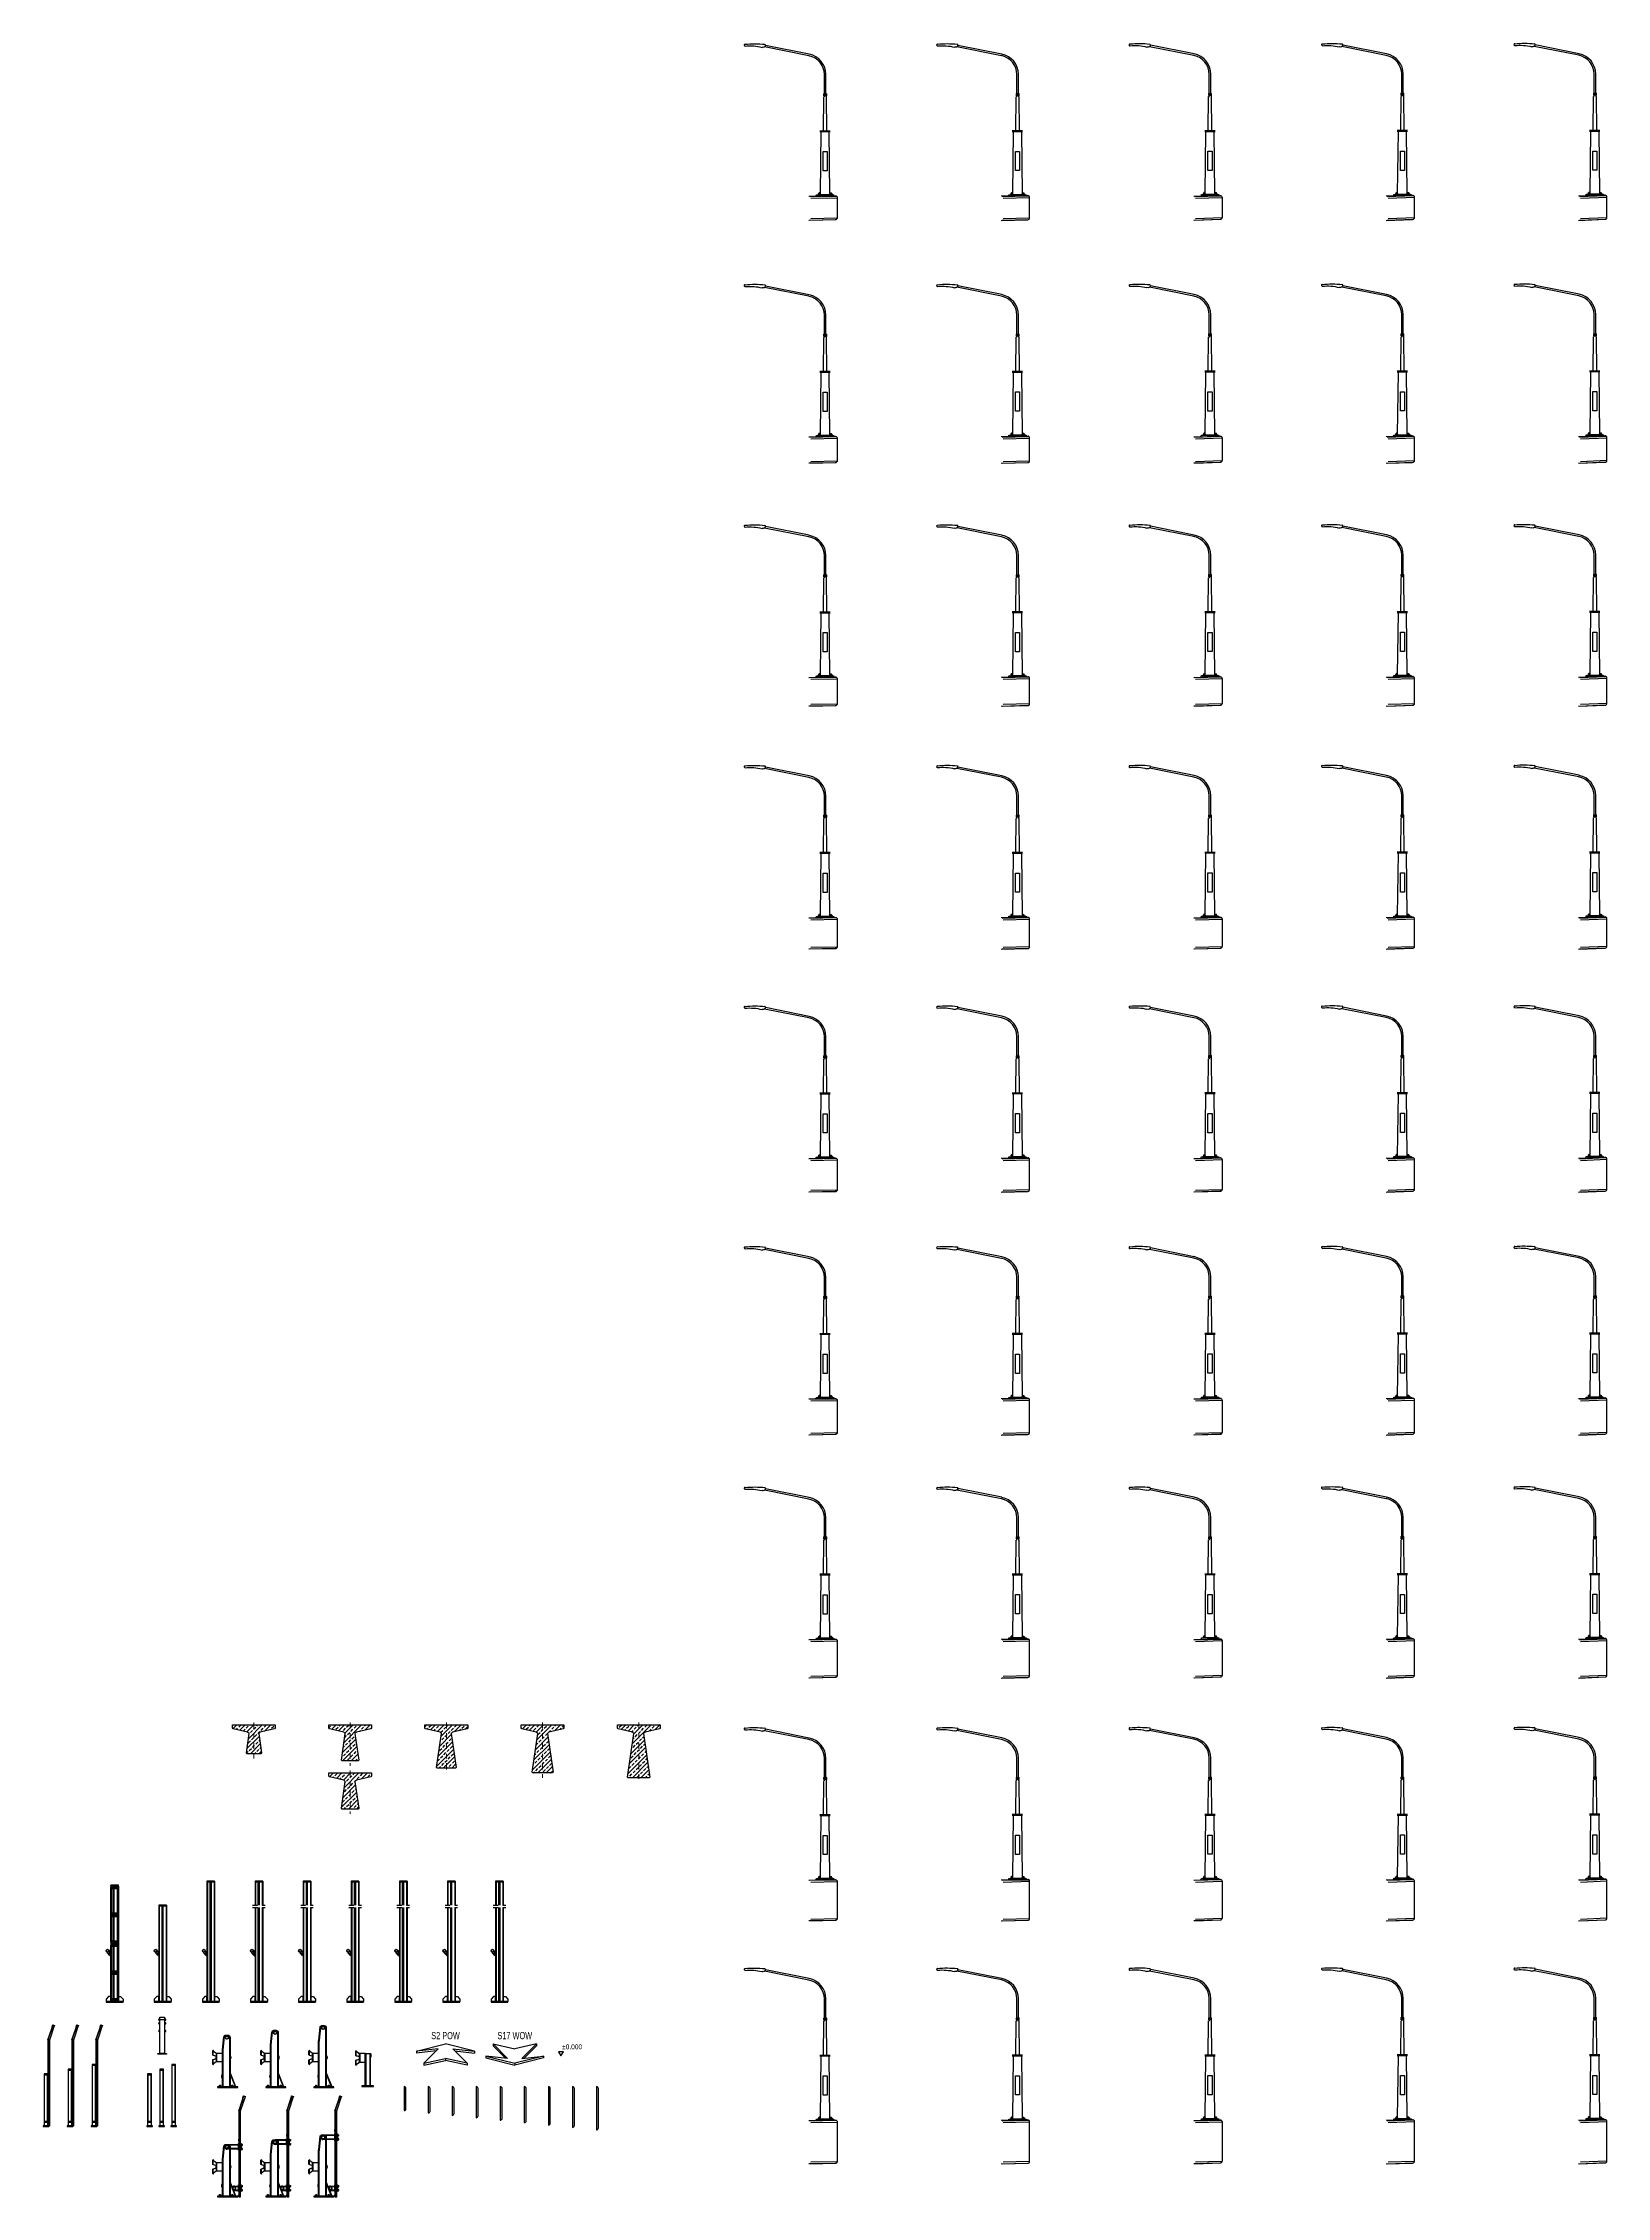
# Model space of a CAD drawing. Header units: metres. Extents: x -15 to 43, y -82 to 57.
# Drawn here: x -13.25 to 19.26, y 11.95 to 56.72 of the extents above; entities that cross this region are included whole.
import ezdxf
from ezdxf.enums import TextEntityAlignment as Align

# ---------------------------------------------------------------- set-up
doc = ezdxf.new("R2010")
doc.units = ezdxf.units.M
doc.header["$MEASUREMENT"] = 0
doc.linetypes.add('CENTER', pattern=[2, 1.25, -0.25, 0.25, -0.25])
doc.linetypes.add('HIDDEN', pattern=[0.375, 0.25, -0.125])
for name, color, linetype in [('AII_M_balustrady', 8, 'Continuous'), ('AII_M_bariery', 8, 'Continuous'), ('AII_M_ekrany', 8, 'Continuous'), ('AII_M_konstrukcja beton', 3, 'Continuous'), ('AII_M_kreskowanie', 8, 'Continuous'), ('AII_M_opis', 1, 'Continuous'), ('AII_M_wyposażenie', 8, 'Continuous')]:
    doc.layers.add(name, color=color, linetype=linetype)
doc.layers.add('AII_M_koty wysokościowe', color=1, linetype='Continuous', lineweight=18)
doc.layers.add('AII_M_osie główne', color=9, linetype='CENTER', lineweight=18)
doc.layers.add('AII_M_pomoc', color=30, linetype='Continuous', plot=False)
doc.styles.add('AII_norm.', font='CDMSIMPL.shx', dxfattribs={"width": 0.75, "bigfont": 'CDMBIGPL.shx'})
doc.styles.add('CDMSTYLE', font='CDMSIMPL.shx', dxfattribs={"width": 0.7, "bigfont": 'CDMBIGPL.shx'})
doc.linetypes.add('BATTING', pattern='A,0.0001,-0.1,[134,ltypeshp.shx,S=0.1,R=0,X=-0.1,Y=0],-0.2,[134,ltypeshp.shx,S=0.1,R=180,X=0.1,Y=0],-0.1', length=0.4001)
pattern_1 = [(45, (12.308873, -15.993567), (-0.008838835, 0.008838835), []), (135, (12.308873, -15.993567), (-0.008838835, -0.008838835), [])]

# ---------------------------------------------------------------- blocks, each defined once
blk = doc.blocks.new('Balustrada_1.2')
at = {"layer": 'AII_M_balustrady', "color": 0, "linetype": 'ByBlock', "lineweight": -2}
for points in [[(0.04, 0.01), (0.04, 1.19), (-0.04, 1.19), (-0.04, 0.01)], [(-0.04, 1.17), (0.04, 1.17)], [(-0.03, 0.1), (-0.03, 1.17)], [(0.03, 0.1), (0.03, 1.17)]]:
    blk.add_lwpolyline(points, dxfattribs=at)
for points in [[(-0.06, 0), (0.06, 0), (0.06, 0.01), (-0.06, 0.01)], [(-0.03, 0.09), (0.03, 0.09), (0.03, 0.1), (-0.03, 0.1)]]:
    blk.add_lwpolyline(points, close=True, dxfattribs=at)
blk = doc.blocks.new('Balustrada_1.1')
at = {"layer": 'AII_M_balustrady', "color": 0, "linetype": 'ByBlock', "lineweight": -2}
for points in [[(0.04, 0.01), (0.04, 1.09), (-0.04, 1.09), (-0.04, 0.01)], [(-0.04, 1.07), (0.04, 1.07)], [(-0.03, 0.1), (-0.03, 1.07)], [(0.03, 0.1), (0.03, 1.07)]]:
    blk.add_lwpolyline(points, dxfattribs=at)
for points in [[(-0.06, 0), (0.06, 0), (0.06, 0.01), (-0.06, 0.01)], [(-0.03, 0.09), (0.03, 0.09), (0.03, 0.1), (-0.03, 0.1)]]:
    blk.add_lwpolyline(points, close=True, dxfattribs=at)
blk = doc.blocks.new('Balustrada_1.3')
at = {"layer": 'AII_M_balustrady', "color": 0, "linetype": 'ByBlock', "lineweight": -2}
for points in [[(0.04, 0.01), (0.04, 1.29), (-0.04, 1.29), (-0.04, 0.01)], [(-0.04, 1.27), (0.04, 1.27)], [(-0.03, 0.1), (-0.03, 1.27)], [(0.03, 0.1), (0.03, 1.27)]]:
    blk.add_lwpolyline(points, dxfattribs=at)
for points in [[(-0.06, 0), (0.06, 0), (0.06, 0.01), (-0.06, 0.01)], [(-0.03, 0.09), (0.03, 0.09), (0.03, 0.1), (-0.03, 0.1)]]:
    blk.add_lwpolyline(points, close=True, dxfattribs=at)
blk = doc.blocks.new('Ekran_2.0')
at = {"layer": 'AII_M_ekrany', "color": 0, "linetype": 'ByBlock', "lineweight": -2}
for p, q in [((-0.08, 2.016), (-0.08, 0.016)), ((0.08, 2.016), (-0.08, 2.016)), ((-0.07, 2.006), (-0.07, 0.016)), ((-0.07, 2.006), (0.07, 2.006)), ((0.07, 2.006), (0.07, 0.016)), ((0.08, 2.016), (0.08, 0.016))]:
    blk.add_line(p, q, dxfattribs=at)
at = {"layer": 'AII_M_ekrany', "color": 0, "linetype": 'ByBlock', "lineweight": -2, "ltscale": 0.5}
for p, q in [((-0.114, 1.018), (-0.114, 1.014)), ((-0.105, 1.028), (-0.106, 1.025)), ((-0.106, 1.025), (-0.106, 1.007)), ((-0.105, 1.004), (-0.106, 1.007)), ((-0.105, 1.028), (-0.093, 1.028)), ((-0.105, 1.028), (-0.105, 1.004)), ((-0.105, 1.004), (-0.093, 1.004)), ((-0.093, 1.028), (-0.093, 1.004)), ((-0.093, 1.028), (-0.093, 1.004)), ((-0.09, 1.028), (-0.093, 1.028)), ((-0.093, 1.023), (-0.093, 1.008)), ((-0.09, 1.004), (-0.093, 1.004)), ((-0.09, 1.028), (-0.09, 1.004))]:
    blk.add_line(p, q, dxfattribs=at)
at = {"layer": 'AII_M_ekrany', "color": 8, "linetype": 'ByBlock', "lineweight": -2}
for points in [[(-0.013, 0.016), (-0.013, 2.006)], [(0.013, 0.016), (0.013, 2.006)]]:
    blk.add_lwpolyline(points, dxfattribs=at)
at = {"layer": 'AII_M_ekrany', "color": 253, "linetype": 'BATTING', "lineweight": 0, "ltscale": 0.025}
blk.add_lwpolyline([(0, 2.006), (0, 0.016)], dxfattribs=at)
at = {"layer": 'AII_M_ekrany', "color": 0, "linetype": 'ByBlock', "lineweight": -2}
blk.add_lwpolyline([(-0.117, 1.059), (-0.104, 1.059), (-0.09, 1.059), (-0.09, 0.97), (-0.096, 0.97), (-0.146, 1.025), (-0.146, 1.04, 0.317383)], format="xyb", close=True, dxfattribs=at)
for points in [[(-0.08, 0.96), (-0.08, 1.069), (-0.09, 1.069), (-0.09, 0.96)], [(-0.08, 0.016), (-0.08, 0.116), (-0.125, 0.116), (-0.175, 0.066), (-0.175, 0.016), (-0.08, 0.016)], [(0.175, 0.016), (-0.175, 0.016), (-0.175, 0), (0.175, 0)], [(0.08, 0.016), (0.08, 0.116), (0.125, 0.116), (0.175, 0.066), (0.175, 0.016), (0.08, 0.016)]]:
    blk.add_lwpolyline(points, close=True, dxfattribs=at)
for radius in [0.03, 0.026]:
    blk.add_circle((-0.145, 1.07), radius, dxfattribs=at)
at = {"layer": 'AII_M_ekrany', "color": 0, "linetype": 'ByBlock', "lineweight": -2, "ltscale": 0.5}
for centre, start, end in [((-0.106, 1.018), 88.6657, 180.3808), ((-0.106, 1.014), 179.6192, 271.3343)]:
    blk.add_arc(centre, 0.00758, start, end, dxfattribs=at)
blk = doc.blocks.new('Bariera_linowa')
at = {"layer": 'AII_M_bariery', "color": 0, "linetype": 'ByBlock', "lineweight": -2}
for p, q in [((-0.055, 0.74), (-0.05, 0.74)), ((-0.055, 0.735), (-0.05, 0.735)), ((-0.055, 0.705), (-0.05, 0.705)), ((-0.055, 0.7), (-0.05, 0.7)), ((-0.055, 0.66), (-0.05, 0.66)), ((-0.055, 0.655), (-0.05, 0.655)), ((-0.055, 0.625), (-0.05, 0.625)), ((-0.055, 0.62), (-0.05, 0.62)), ((-0.055, 0.5), (-0.05, 0.5)), ((-0.055, 0.495), (-0.05, 0.495)), ((-0.055, 0.465), (-0.05, 0.465)), ((-0.055, 0.46), (-0.05, 0.46)), ((0.055, 0.74), (0.05, 0.74)), ((0.055, 0.735), (0.05, 0.735)), ((0.055, 0.705), (0.05, 0.705)), ((0.055, 0.7), (0.05, 0.7)), ((0.055, 0.66), (0.05, 0.66)), ((0.055, 0.655), (0.05, 0.655)), ((0.055, 0.625), (0.05, 0.625)), ((0.055, 0.62), (0.05, 0.62)), ((0.055, 0.5), (0.05, 0.5)), ((0.055, 0.495), (0.05, 0.495)), ((0.055, 0.465), (0.05, 0.465)), ((0.055, 0.46), (0.05, 0.46))]:
    blk.add_line(p, q, dxfattribs=at)
at = {"layer": 'AII_M_bariery', "color": 0, "linetype": 'ByBlock', "lineweight": -2, "const_width": 0.0095}
for points in [[(-0.064, 0.72, 1), (-0.055, 0.72, 1)], [(-0.064, 0.64, 1), (-0.055, 0.64, 1)], [(-0.064, 0.48, 1), (-0.055, 0.48, 1)], [(0.064, 0.72, -1), (0.055, 0.72, -1)], [(0.064, 0.64, -1), (0.055, 0.64, -1)], [(0.064, 0.48, -1), (0.055, 0.48, -1)]]:
    blk.add_lwpolyline(points, format="xyb", close=True, dxfattribs=at)
at = {"layer": 'AII_M_bariery', "color": 0, "linetype": 'ByBlock', "lineweight": -2}
for points in [[(0.05, 0.77), (0.05, 0.015), (-0.05, 0.015), (-0.05, 0.77)], [(-0.05, 0.715), (-0.05, 0.77), (0.05, 0.77), (0.05, 0.715)], [(-0.088, 0), (-0.088, 0.015), (0.087, 0.015), (0.087, 0)]]:
    blk.add_lwpolyline(points, close=True, dxfattribs=at)
for centre, radius, start, end in [((-0.055, 0.72), 0.02, 89.9831, 270.0069), ((-0.055, 0.64), 0.02, 89.9831, 270.0069), ((-0.055, 0.48), 0.02, 89.9831, 270.0069), ((-0.055, 0.72), 0.015, 89.9887, 270.0113), ((-0.055, 0.64), 0.015, 89.9887, 270.0113), ((-0.055, 0.48), 0.015, 89.9887, 270.0113), ((0.055, 0.72), 0.02, 269.9931, 90.0169), ((0.055, 0.72), 0.015, 269.9887, 90.0113), ((0.055, 0.64), 0.02, 269.9931, 90.0169), ((0.055, 0.64), 0.015, 269.9887, 90.0113), ((0.055, 0.48), 0.02, 269.9931, 90.0169), ((0.055, 0.48), 0.015, 269.9887, 90.0113)]:
    blk.add_arc(centre, radius, start, end, dxfattribs=at)
blk = doc.blocks.new('Ekran_2.5')
at = {"layer": 'AII_M_ekrany', "color": 0, "linetype": 'ByBlock', "lineweight": -2}
for p, q in [((-0.08, 2.516), (-0.08, 0.016)), ((0.08, 2.516), (-0.08, 2.516)), ((-0.07, 2.506), (-0.07, 0.016)), ((-0.07, 2.506), (0.07, 2.506)), ((0.07, 2.506), (0.07, 0.016)), ((0.08, 2.516), (0.08, 0.016))]:
    blk.add_line(p, q, dxfattribs=at)
at = {"layer": 'AII_M_ekrany', "color": 0, "linetype": 'ByBlock', "lineweight": -2, "ltscale": 0.5}
for p, q in [((-0.114, 1.018), (-0.114, 1.014)), ((-0.105, 1.028), (-0.106, 1.025)), ((-0.106, 1.025), (-0.106, 1.007)), ((-0.105, 1.004), (-0.106, 1.007)), ((-0.105, 1.028), (-0.093, 1.028)), ((-0.105, 1.028), (-0.105, 1.004)), ((-0.105, 1.004), (-0.093, 1.004)), ((-0.093, 1.028), (-0.093, 1.004)), ((-0.093, 1.028), (-0.093, 1.004)), ((-0.09, 1.028), (-0.093, 1.028)), ((-0.093, 1.023), (-0.093, 1.008)), ((-0.09, 1.004), (-0.093, 1.004)), ((-0.09, 1.028), (-0.09, 1.004))]:
    blk.add_line(p, q, dxfattribs=at)
at = {"layer": 'AII_M_ekrany', "color": 8, "linetype": 'ByBlock', "lineweight": -2}
for points in [[(-0.013, 0.016), (-0.013, 2.506)], [(0.013, 0.016), (0.013, 2.506)]]:
    blk.add_lwpolyline(points, dxfattribs=at)
at = {"layer": 'AII_M_ekrany', "color": 253, "linetype": 'BATTING', "lineweight": 0, "ltscale": 0.025}
blk.add_lwpolyline([(0, 2.506), (0, 0.016)], dxfattribs=at)
at = {"layer": 'AII_M_ekrany', "color": 0, "linetype": 'ByBlock', "lineweight": -2}
blk.add_lwpolyline([(-0.117, 1.059), (-0.104, 1.059), (-0.09, 1.059), (-0.09, 0.97), (-0.096, 0.97), (-0.146, 1.025), (-0.146, 1.04, 0.317383)], format="xyb", close=True, dxfattribs=at)
for points in [[(-0.08, 0.96), (-0.08, 1.069), (-0.09, 1.069), (-0.09, 0.96)], [(-0.08, 0.016), (-0.08, 0.116), (-0.125, 0.116), (-0.175, 0.066), (-0.175, 0.016), (-0.08, 0.016)], [(0.175, 0.016), (-0.175, 0.016), (-0.175, 0), (0.175, 0)], [(0.08, 0.016), (0.08, 0.116), (0.125, 0.116), (0.175, 0.066), (0.175, 0.016), (0.08, 0.016)]]:
    blk.add_lwpolyline(points, close=True, dxfattribs=at)
for radius in [0.03, 0.026]:
    blk.add_circle((-0.145, 1.07), radius, dxfattribs=at)
at = {"layer": 'AII_M_ekrany', "color": 0, "linetype": 'ByBlock', "lineweight": -2, "ltscale": 0.5}
for centre, start, end in [((-0.106, 1.018), 88.6657, 180.3808), ((-0.106, 1.014), 179.6192, 271.3343)]:
    blk.add_arc(centre, 0.00758, start, end, dxfattribs=at)
blk = doc.blocks.new('Ekran_3.0')
at = {"layer": 'AII_M_ekrany', "color": 0, "linetype": 'ByBlock', "lineweight": -2}
for p, q in [((-0.08, 2.516), (-0.08, 2.016)), ((0.08, 2.516), (-0.08, 2.516)), ((-0.07, 2.506), (-0.07, 2.016)), ((-0.07, 2.506), (0.07, 2.506)), ((0.07, 2.506), (0.07, 2.016)), ((0.08, 2.516), (0.08, 2.016)), ((-0.08, 1.966), (-0.08, 0.016)), ((-0.07, 1.966), (-0.07, 0.016)), ((0.07, 1.966), (0.07, 0.016)), ((0.08, 1.966), (0.08, 0.016))]:
    blk.add_line(p, q, dxfattribs=at)
at = {"layer": 'AII_M_ekrany', "color": 0, "linetype": 'ByBlock', "lineweight": -2, "ltscale": 0.5}
for p, q in [((-0.114, 1.018), (-0.114, 1.014)), ((-0.105, 1.028), (-0.106, 1.025)), ((-0.106, 1.025), (-0.106, 1.007)), ((-0.105, 1.004), (-0.106, 1.007)), ((-0.105, 1.028), (-0.093, 1.028)), ((-0.105, 1.028), (-0.105, 1.004)), ((-0.105, 1.004), (-0.093, 1.004)), ((-0.093, 1.028), (-0.093, 1.004)), ((-0.093, 1.028), (-0.093, 1.004)), ((-0.09, 1.028), (-0.093, 1.028)), ((-0.093, 1.023), (-0.093, 1.008)), ((-0.09, 1.004), (-0.093, 1.004)), ((-0.09, 1.028), (-0.09, 1.004))]:
    blk.add_line(p, q, dxfattribs=at)
at = {"layer": 'AII_M_ekrany', "color": 8, "linetype": 'ByBlock', "lineweight": -2}
for points in [[(-0.013, 2.016), (-0.013, 2.506)], [(0.012, 2.016), (0.012, 2.506)], [(-0.013, 0.016), (-0.013, 1.966)], [(0.012, 0.016), (0.012, 1.966)]]:
    blk.add_lwpolyline(points, dxfattribs=at)
at = {"layer": 'AII_M_ekrany', "color": 253, "linetype": 'BATTING', "lineweight": 0, "ltscale": 0.025}
for points in [[(0, 2.506), (0, 2.016)], [(0, 1.966), (0, 0.016)]]:
    blk.add_lwpolyline(points, dxfattribs=at)
at = {"layer": 'AII_M_ekrany', "color": 8, "linetype": 'HIDDEN', "lineweight": -2, "ltscale": 0.2}
for points in [[(-0.13, 2.016), (0.13, 2.016)], [(-0.13, 1.966), (0.13, 1.966)]]:
    blk.add_lwpolyline(points, dxfattribs=at)
at = {"layer": 'AII_M_ekrany', "color": 0, "linetype": 'ByBlock', "lineweight": -2}
blk.add_lwpolyline([(-0.117, 1.059), (-0.104, 1.059), (-0.09, 1.059), (-0.09, 0.97), (-0.096, 0.97), (-0.146, 1.025), (-0.146, 1.04, 0.317383)], format="xyb", close=True, dxfattribs=at)
for points in [[(-0.08, 0.96), (-0.08, 1.069), (-0.09, 1.069), (-0.09, 0.96)], [(-0.08, 0.016), (-0.08, 0.116), (-0.125, 0.116), (-0.175, 0.066), (-0.175, 0.016), (-0.08, 0.016)], [(0.175, 0.016), (-0.175, 0.016), (-0.175, 0), (0.175, 0)], [(0.08, 0.016), (0.08, 0.116), (0.125, 0.116), (0.175, 0.066), (0.175, 0.016), (0.08, 0.016)]]:
    blk.add_lwpolyline(points, close=True, dxfattribs=at)
for radius in [0.03, 0.026]:
    blk.add_circle((-0.145, 1.07), radius, dxfattribs=at)
at = {"layer": 'AII_M_ekrany', "color": 0, "linetype": 'ByBlock', "lineweight": -2, "ltscale": 0.5}
for centre, start, end in [((-0.106, 1.018), 88.6657, 180.3808), ((-0.106, 1.014), 179.6192, 271.3343)]:
    blk.add_arc(centre, 0.00758, start, end, dxfattribs=at)
blk = doc.blocks.new('Ekran_3.5')
at = {"layer": 'AII_M_ekrany', "color": 0, "linetype": 'ByBlock', "lineweight": -2}
for p, q in [((-0.08, 2.516), (-0.08, 2.016)), ((0.08, 2.516), (-0.08, 2.516)), ((-0.07, 2.506), (-0.07, 2.016)), ((-0.07, 2.506), (0.07, 2.506)), ((0.07, 2.506), (0.07, 2.016)), ((0.08, 2.516), (0.08, 2.016)), ((-0.08, 1.966), (-0.08, 0.016)), ((-0.07, 1.966), (-0.07, 0.016)), ((0.07, 1.966), (0.07, 0.016)), ((0.08, 1.966), (0.08, 0.016))]:
    blk.add_line(p, q, dxfattribs=at)
at = {"layer": 'AII_M_ekrany', "color": 0, "linetype": 'ByBlock', "lineweight": -2, "ltscale": 0.5}
for p, q in [((-0.114, 1.018), (-0.114, 1.014)), ((-0.105, 1.028), (-0.106, 1.025)), ((-0.106, 1.025), (-0.106, 1.007)), ((-0.105, 1.004), (-0.106, 1.007)), ((-0.105, 1.028), (-0.093, 1.028)), ((-0.105, 1.028), (-0.105, 1.004)), ((-0.105, 1.004), (-0.093, 1.004)), ((-0.093, 1.028), (-0.093, 1.004)), ((-0.093, 1.028), (-0.093, 1.004)), ((-0.09, 1.028), (-0.093, 1.028)), ((-0.093, 1.023), (-0.093, 1.008)), ((-0.09, 1.004), (-0.093, 1.004)), ((-0.09, 1.028), (-0.09, 1.004))]:
    blk.add_line(p, q, dxfattribs=at)
at = {"layer": 'AII_M_ekrany', "color": 8, "linetype": 'ByBlock', "lineweight": -2}
for points in [[(-0.013, 2.016), (-0.013, 2.506)], [(0.012, 2.016), (0.012, 2.506)], [(-0.013, 0.016), (-0.013, 1.966)], [(0.012, 0.016), (0.012, 1.966)]]:
    blk.add_lwpolyline(points, dxfattribs=at)
at = {"layer": 'AII_M_ekrany', "color": 253, "linetype": 'BATTING', "lineweight": 0, "ltscale": 0.025}
for points in [[(0, 2.506), (0, 2.016)], [(0, 1.966), (0, 0.016)]]:
    blk.add_lwpolyline(points, dxfattribs=at)
at = {"layer": 'AII_M_ekrany', "color": 8, "linetype": 'HIDDEN', "lineweight": -2, "ltscale": 0.2}
for points in [[(-0.13, 2.016), (0.13, 2.016)], [(-0.13, 1.966), (0.13, 1.966)]]:
    blk.add_lwpolyline(points, dxfattribs=at)
at = {"layer": 'AII_M_ekrany', "color": 0, "linetype": 'ByBlock', "lineweight": -2}
blk.add_lwpolyline([(-0.117, 1.059), (-0.104, 1.059), (-0.09, 1.059), (-0.09, 0.97), (-0.096, 0.97), (-0.146, 1.025), (-0.146, 1.04, 0.317383)], format="xyb", close=True, dxfattribs=at)
for points in [[(-0.08, 0.96), (-0.08, 1.069), (-0.09, 1.069), (-0.09, 0.96)], [(-0.08, 0.016), (-0.08, 0.116), (-0.125, 0.116), (-0.175, 0.066), (-0.175, 0.016), (-0.08, 0.016)], [(0.175, 0.016), (-0.175, 0.016), (-0.175, 0), (0.175, 0)], [(0.08, 0.016), (0.08, 0.116), (0.125, 0.116), (0.175, 0.066), (0.175, 0.016), (0.08, 0.016)]]:
    blk.add_lwpolyline(points, close=True, dxfattribs=at)
for radius in [0.03, 0.026]:
    blk.add_circle((-0.145, 1.07), radius, dxfattribs=at)
at = {"layer": 'AII_M_ekrany', "color": 0, "linetype": 'ByBlock', "lineweight": -2, "ltscale": 0.5}
for centre, start, end in [((-0.106, 1.018), 88.6657, 180.3808), ((-0.106, 1.014), 179.6192, 271.3343)]:
    blk.add_arc(centre, 0.00758, start, end, dxfattribs=at)
blk = doc.blocks.new('Ekran_4.0')
at = {"layer": 'AII_M_ekrany', "color": 0, "linetype": 'ByBlock', "lineweight": -2}
for p, q in [((-0.08, 2.516), (-0.08, 2.016)), ((0.08, 2.516), (-0.08, 2.516)), ((-0.07, 2.506), (-0.07, 2.016)), ((-0.07, 2.506), (0.07, 2.506)), ((0.07, 2.506), (0.07, 2.016)), ((0.08, 2.516), (0.08, 2.016)), ((-0.08, 1.966), (-0.08, 0.016)), ((-0.07, 1.966), (-0.07, 0.016)), ((0.07, 1.966), (0.07, 0.016)), ((0.08, 1.966), (0.08, 0.016))]:
    blk.add_line(p, q, dxfattribs=at)
at = {"layer": 'AII_M_ekrany', "color": 0, "linetype": 'ByBlock', "lineweight": -2, "ltscale": 0.5}
for p, q in [((-0.114, 1.018), (-0.114, 1.014)), ((-0.105, 1.028), (-0.106, 1.025)), ((-0.106, 1.025), (-0.106, 1.007)), ((-0.105, 1.004), (-0.106, 1.007)), ((-0.105, 1.028), (-0.093, 1.028)), ((-0.105, 1.028), (-0.105, 1.004)), ((-0.105, 1.004), (-0.093, 1.004)), ((-0.093, 1.028), (-0.093, 1.004)), ((-0.093, 1.028), (-0.093, 1.004)), ((-0.09, 1.028), (-0.093, 1.028)), ((-0.093, 1.023), (-0.093, 1.008)), ((-0.09, 1.004), (-0.093, 1.004)), ((-0.09, 1.028), (-0.09, 1.004))]:
    blk.add_line(p, q, dxfattribs=at)
at = {"layer": 'AII_M_ekrany', "color": 8, "linetype": 'ByBlock', "lineweight": -2}
for points in [[(-0.013, 2.016), (-0.013, 2.506)], [(0.012, 2.016), (0.012, 2.506)], [(-0.013, 0.016), (-0.013, 1.966)], [(0.012, 0.016), (0.012, 1.966)]]:
    blk.add_lwpolyline(points, dxfattribs=at)
at = {"layer": 'AII_M_ekrany', "color": 253, "linetype": 'BATTING', "lineweight": 0, "ltscale": 0.025}
for points in [[(0, 2.506), (0, 2.016)], [(0, 1.966), (0, 0.016)]]:
    blk.add_lwpolyline(points, dxfattribs=at)
at = {"layer": 'AII_M_ekrany', "color": 8, "linetype": 'HIDDEN', "lineweight": -2, "ltscale": 0.2}
for points in [[(-0.13, 2.016), (0.13, 2.016)], [(-0.13, 1.966), (0.13, 1.966)]]:
    blk.add_lwpolyline(points, dxfattribs=at)
at = {"layer": 'AII_M_ekrany', "color": 0, "linetype": 'ByBlock', "lineweight": -2}
blk.add_lwpolyline([(-0.117, 1.059), (-0.104, 1.059), (-0.09, 1.059), (-0.09, 0.97), (-0.096, 0.97), (-0.146, 1.025), (-0.146, 1.04, 0.317383)], format="xyb", close=True, dxfattribs=at)
for points in [[(-0.08, 0.96), (-0.08, 1.069), (-0.09, 1.069), (-0.09, 0.96)], [(-0.08, 0.016), (-0.08, 0.116), (-0.125, 0.116), (-0.175, 0.066), (-0.175, 0.016), (-0.08, 0.016)], [(0.175, 0.016), (-0.175, 0.016), (-0.175, 0), (0.175, 0)], [(0.08, 0.016), (0.08, 0.116), (0.125, 0.116), (0.175, 0.066), (0.175, 0.016), (0.08, 0.016)]]:
    blk.add_lwpolyline(points, close=True, dxfattribs=at)
for radius in [0.03, 0.026]:
    blk.add_circle((-0.145, 1.07), radius, dxfattribs=at)
at = {"layer": 'AII_M_ekrany', "color": 0, "linetype": 'ByBlock', "lineweight": -2, "ltscale": 0.5}
for centre, start, end in [((-0.106, 1.018), 88.6657, 180.3808), ((-0.106, 1.014), 179.6192, 271.3343)]:
    blk.add_arc(centre, 0.00758, start, end, dxfattribs=at)
blk = doc.blocks.new('Ekran_4.5')
at = {"layer": 'AII_M_ekrany', "color": 0, "linetype": 'ByBlock', "lineweight": -2}
for p, q in [((-0.08, 2.516), (-0.08, 2.016)), ((0.08, 2.516), (-0.08, 2.516)), ((-0.07, 2.506), (-0.07, 2.016)), ((-0.07, 2.506), (0.07, 2.506)), ((0.07, 2.506), (0.07, 2.016)), ((0.08, 2.516), (0.08, 2.016)), ((-0.08, 1.966), (-0.08, 0.016)), ((-0.07, 1.966), (-0.07, 0.016)), ((0.07, 1.966), (0.07, 0.016)), ((0.08, 1.966), (0.08, 0.016))]:
    blk.add_line(p, q, dxfattribs=at)
at = {"layer": 'AII_M_ekrany', "color": 0, "linetype": 'ByBlock', "lineweight": -2, "ltscale": 0.5}
for p, q in [((-0.114, 1.018), (-0.114, 1.014)), ((-0.105, 1.028), (-0.106, 1.025)), ((-0.106, 1.025), (-0.106, 1.007)), ((-0.105, 1.004), (-0.106, 1.007)), ((-0.105, 1.028), (-0.093, 1.028)), ((-0.105, 1.028), (-0.105, 1.004)), ((-0.105, 1.004), (-0.093, 1.004)), ((-0.093, 1.028), (-0.093, 1.004)), ((-0.093, 1.028), (-0.093, 1.004)), ((-0.09, 1.028), (-0.093, 1.028)), ((-0.093, 1.023), (-0.093, 1.008)), ((-0.09, 1.004), (-0.093, 1.004)), ((-0.09, 1.028), (-0.09, 1.004))]:
    blk.add_line(p, q, dxfattribs=at)
at = {"layer": 'AII_M_ekrany', "color": 8, "linetype": 'ByBlock', "lineweight": -2}
for points in [[(-0.013, 2.016), (-0.013, 2.506)], [(0.012, 2.016), (0.012, 2.506)], [(-0.013, 0.016), (-0.013, 1.966)], [(0.012, 0.016), (0.012, 1.966)]]:
    blk.add_lwpolyline(points, dxfattribs=at)
at = {"layer": 'AII_M_ekrany', "color": 253, "linetype": 'BATTING', "lineweight": 0, "ltscale": 0.025}
for points in [[(0, 2.506), (0, 2.016)], [(0, 1.966), (0, 0.016)]]:
    blk.add_lwpolyline(points, dxfattribs=at)
at = {"layer": 'AII_M_ekrany', "color": 8, "linetype": 'HIDDEN', "lineweight": -2, "ltscale": 0.2}
for points in [[(-0.13, 2.016), (0.13, 2.016)], [(-0.13, 1.966), (0.13, 1.966)]]:
    blk.add_lwpolyline(points, dxfattribs=at)
at = {"layer": 'AII_M_ekrany', "color": 0, "linetype": 'ByBlock', "lineweight": -2}
blk.add_lwpolyline([(-0.117, 1.059), (-0.104, 1.059), (-0.09, 1.059), (-0.09, 0.97), (-0.096, 0.97), (-0.146, 1.025), (-0.146, 1.04, 0.317383)], format="xyb", close=True, dxfattribs=at)
for points in [[(-0.08, 0.96), (-0.08, 1.069), (-0.09, 1.069), (-0.09, 0.96)], [(-0.08, 0.016), (-0.08, 0.116), (-0.125, 0.116), (-0.175, 0.066), (-0.175, 0.016), (-0.08, 0.016)], [(0.175, 0.016), (-0.175, 0.016), (-0.175, 0), (0.175, 0)], [(0.08, 0.016), (0.08, 0.116), (0.125, 0.116), (0.175, 0.066), (0.175, 0.016), (0.08, 0.016)]]:
    blk.add_lwpolyline(points, close=True, dxfattribs=at)
for radius in [0.03, 0.026]:
    blk.add_circle((-0.145, 1.07), radius, dxfattribs=at)
at = {"layer": 'AII_M_ekrany', "color": 0, "linetype": 'ByBlock', "lineweight": -2, "ltscale": 0.5}
for centre, start, end in [((-0.106, 1.018), 88.6657, 180.3808), ((-0.106, 1.014), 179.6192, 271.3343)]:
    blk.add_arc(centre, 0.00758, start, end, dxfattribs=at)
blk = doc.blocks.new('Ekran_5.0')
at = {"layer": 'AII_M_ekrany', "color": 0, "linetype": 'ByBlock', "lineweight": -2}
for p, q in [((-0.08, 2.516), (-0.08, 2.016)), ((0.08, 2.516), (-0.08, 2.516)), ((-0.07, 2.506), (-0.07, 2.016)), ((-0.07, 2.506), (0.07, 2.506)), ((0.07, 2.506), (0.07, 2.016)), ((0.08, 2.516), (0.08, 2.016)), ((-0.08, 1.966), (-0.08, 0.016)), ((-0.07, 1.966), (-0.07, 0.016)), ((0.07, 1.966), (0.07, 0.016)), ((0.08, 1.966), (0.08, 0.016))]:
    blk.add_line(p, q, dxfattribs=at)
at = {"layer": 'AII_M_ekrany', "color": 0, "linetype": 'ByBlock', "lineweight": -2, "ltscale": 0.5}
for p, q in [((-0.114, 1.018), (-0.114, 1.014)), ((-0.105, 1.028), (-0.106, 1.025)), ((-0.106, 1.025), (-0.106, 1.007)), ((-0.105, 1.004), (-0.106, 1.007)), ((-0.105, 1.028), (-0.093, 1.028)), ((-0.105, 1.028), (-0.105, 1.004)), ((-0.105, 1.004), (-0.093, 1.004)), ((-0.093, 1.028), (-0.093, 1.004)), ((-0.093, 1.028), (-0.093, 1.004)), ((-0.09, 1.028), (-0.093, 1.028)), ((-0.093, 1.023), (-0.093, 1.008)), ((-0.09, 1.004), (-0.093, 1.004)), ((-0.09, 1.028), (-0.09, 1.004))]:
    blk.add_line(p, q, dxfattribs=at)
at = {"layer": 'AII_M_ekrany', "color": 8, "linetype": 'ByBlock', "lineweight": -2}
for points in [[(-0.013, 2.016), (-0.013, 2.506)], [(0.012, 2.016), (0.012, 2.506)], [(-0.013, 0.016), (-0.013, 1.966)], [(0.012, 0.016), (0.012, 1.966)]]:
    blk.add_lwpolyline(points, dxfattribs=at)
at = {"layer": 'AII_M_ekrany', "color": 253, "linetype": 'BATTING', "lineweight": 0, "ltscale": 0.025}
for points in [[(0, 2.506), (0, 2.016)], [(0, 1.966), (0, 0.016)]]:
    blk.add_lwpolyline(points, dxfattribs=at)
at = {"layer": 'AII_M_ekrany', "color": 8, "linetype": 'HIDDEN', "lineweight": -2, "ltscale": 0.2}
for points in [[(-0.13, 2.016), (0.13, 2.016)], [(-0.13, 1.966), (0.13, 1.966)]]:
    blk.add_lwpolyline(points, dxfattribs=at)
at = {"layer": 'AII_M_ekrany', "color": 0, "linetype": 'ByBlock', "lineweight": -2}
blk.add_lwpolyline([(-0.117, 1.059), (-0.104, 1.059), (-0.09, 1.059), (-0.09, 0.97), (-0.096, 0.97), (-0.146, 1.025), (-0.146, 1.04, 0.317383)], format="xyb", close=True, dxfattribs=at)
for points in [[(-0.08, 0.96), (-0.08, 1.069), (-0.09, 1.069), (-0.09, 0.96)], [(-0.08, 0.016), (-0.08, 0.116), (-0.125, 0.116), (-0.175, 0.066), (-0.175, 0.016), (-0.08, 0.016)], [(0.175, 0.016), (-0.175, 0.016), (-0.175, 0), (0.175, 0)], [(0.08, 0.016), (0.08, 0.116), (0.125, 0.116), (0.175, 0.066), (0.175, 0.016), (0.08, 0.016)]]:
    blk.add_lwpolyline(points, close=True, dxfattribs=at)
for radius in [0.03, 0.026]:
    blk.add_circle((-0.145, 1.07), radius, dxfattribs=at)
at = {"layer": 'AII_M_ekrany', "color": 0, "linetype": 'ByBlock', "lineweight": -2, "ltscale": 0.5}
for centre, start, end in [((-0.106, 1.018), 88.6657, 180.3808), ((-0.106, 1.014), 179.6192, 271.3343)]:
    blk.add_arc(centre, 0.00758, start, end, dxfattribs=at)
blk = doc.blocks.new('Ekran_5.5')
at = {"layer": 'AII_M_ekrany', "color": 0, "linetype": 'ByBlock', "lineweight": -2}
for p, q in [((-0.08, 2.516), (-0.08, 2.016)), ((0.08, 2.516), (-0.08, 2.516)), ((-0.07, 2.506), (-0.07, 2.016)), ((-0.07, 2.506), (0.07, 2.506)), ((0.07, 2.506), (0.07, 2.016)), ((0.08, 2.516), (0.08, 2.016)), ((-0.08, 1.966), (-0.08, 0.016)), ((-0.07, 1.966), (-0.07, 0.016)), ((0.07, 1.966), (0.07, 0.016)), ((0.08, 1.966), (0.08, 0.016))]:
    blk.add_line(p, q, dxfattribs=at)
at = {"layer": 'AII_M_ekrany', "color": 0, "linetype": 'ByBlock', "lineweight": -2, "ltscale": 0.5}
for p, q in [((-0.114, 1.018), (-0.114, 1.014)), ((-0.105, 1.028), (-0.106, 1.025)), ((-0.106, 1.025), (-0.106, 1.007)), ((-0.105, 1.004), (-0.106, 1.007)), ((-0.105, 1.028), (-0.093, 1.028)), ((-0.105, 1.028), (-0.105, 1.004)), ((-0.105, 1.004), (-0.093, 1.004)), ((-0.093, 1.028), (-0.093, 1.004)), ((-0.093, 1.028), (-0.093, 1.004)), ((-0.09, 1.028), (-0.093, 1.028)), ((-0.093, 1.023), (-0.093, 1.008)), ((-0.09, 1.004), (-0.093, 1.004)), ((-0.09, 1.028), (-0.09, 1.004))]:
    blk.add_line(p, q, dxfattribs=at)
at = {"layer": 'AII_M_ekrany', "color": 8, "linetype": 'ByBlock', "lineweight": -2}
for points in [[(-0.013, 2.016), (-0.013, 2.506)], [(0.012, 2.016), (0.012, 2.506)], [(-0.013, 0.016), (-0.013, 1.966)], [(0.012, 0.016), (0.012, 1.966)]]:
    blk.add_lwpolyline(points, dxfattribs=at)
at = {"layer": 'AII_M_ekrany', "color": 253, "linetype": 'BATTING', "lineweight": 0, "ltscale": 0.025}
for points in [[(0, 2.506), (0, 2.016)], [(0, 1.966), (0, 0.016)]]:
    blk.add_lwpolyline(points, dxfattribs=at)
at = {"layer": 'AII_M_ekrany', "color": 8, "linetype": 'HIDDEN', "lineweight": -2, "ltscale": 0.2}
for points in [[(-0.13, 2.016), (0.13, 2.016)], [(-0.13, 1.966), (0.13, 1.966)]]:
    blk.add_lwpolyline(points, dxfattribs=at)
at = {"layer": 'AII_M_ekrany', "color": 0, "linetype": 'ByBlock', "lineweight": -2}
blk.add_lwpolyline([(-0.117, 1.059), (-0.104, 1.059), (-0.09, 1.059), (-0.09, 0.97), (-0.096, 0.97), (-0.146, 1.025), (-0.146, 1.04, 0.317383)], format="xyb", close=True, dxfattribs=at)
for points in [[(-0.08, 0.96), (-0.08, 1.069), (-0.09, 1.069), (-0.09, 0.96)], [(-0.08, 0.016), (-0.08, 0.116), (-0.125, 0.116), (-0.175, 0.066), (-0.175, 0.016), (-0.08, 0.016)], [(0.175, 0.016), (-0.175, 0.016), (-0.175, 0), (0.175, 0)], [(0.08, 0.016), (0.08, 0.116), (0.125, 0.116), (0.175, 0.066), (0.175, 0.016), (0.08, 0.016)]]:
    blk.add_lwpolyline(points, close=True, dxfattribs=at)
for radius in [0.03, 0.026]:
    blk.add_circle((-0.145, 1.07), radius, dxfattribs=at)
at = {"layer": 'AII_M_ekrany', "color": 0, "linetype": 'ByBlock', "lineweight": -2, "ltscale": 0.5}
for centre, start, end in [((-0.106, 1.018), 88.6657, 180.3808), ((-0.106, 1.014), 179.6192, 271.3343)]:
    blk.add_arc(centre, 0.00758, start, end, dxfattribs=at)
blk = doc.blocks.new('Barieroporęcz_1.1')
at = {"layer": 'AII_M_bariery', "color": 0, "linetype": 'ByBlock', "lineweight": -2}
for p, q in [((-0.23, 0.537), (-0.23, 0.717)), ((-0.23, 0.717), (-0.11, 0.717)), ((-0.11, 0.537), (-0.23, 0.537)), ((-0.11, 0.717), (-0.11, 0.537)), ((0.052, 0.669), (0.05, 0.667)), ((-0.17, 0.013), (-0.15, 0.013)), ((-0.112, 0.275), (-0.11, 0.273)), ((0.17, 0.013), (0.05, 0.313)), ((0.161, 0.013), (0.05, 0.291)), ((0.09, 0.013), (0.11, 0.013))]:
    blk.add_line(p, q, dxfattribs=at)
for points in [[(-0.11, 0.013), (-0.11, 0.751, -0.028091), (-0.108, 0.785), (-0.08, 1.053, -0.371293), (-0.037, 1.09), (0.007, 1.09, -0.414214), (0.05, 1.047), (0.05, 0.013)], [(0.042, 0.013), (0.042, 1.047, 0.414214), (0.007, 1.082), (-0.037, 1.082, 0.361555), (-0.071, 1.053), (-0.072, 1.052), (-0.1, 0.785, 0.028091), (-0.102, 0.751), (-0.102, 0.013)], [(-0.31, 0.491), (-0.31, 0.517), (-0.31, 0.573, -0.324981), (-0.305, 0.58), (-0.268, 0.592), (-0.243, 0.6, 0.324981), (-0.238, 0.607), (-0.238, 0.627), (-0.238, 0.647, 0.324981), (-0.243, 0.653), (-0.274, 0.663), (-0.305, 0.673, -0.324981), (-0.31, 0.68), (-0.31, 0.704), (-0.31, 0.762, -0.15172), (-0.309, 0.766), (-0.299, 0.78), (-0.297, 0.778), (-0.306, 0.765, 0.15172), (-0.307, 0.761), (-0.307, 0.704), (-0.307, 0.682, 0.324981), (-0.302, 0.676), (-0.274, 0.666), (-0.24, 0.655, -0.324981), (-0.235, 0.649), (-0.235, 0.627), (-0.235, 0.605, -0.324981), (-0.24, 0.598), (-0.268, 0.589), (-0.302, 0.578, 0.324981), (-0.307, 0.571), (-0.307, 0.517), (-0.307, 0.492, 0.15172), (-0.306, 0.488), (-0.297, 0.475), (-0.299, 0.473), (-0.309, 0.487, -0.15172), (-0.31, 0.491, 0.15172), (-0.309, 0.487)], [(0.052, 0.669, -0.305469), (0.052, 0.584), (0.05, 0.587, 0.3), (0.05, 0.667)], [(-0.112, 0.275, 0.305469), (-0.112, 0.191), (-0.11, 0.193, -0.3), (-0.11, 0.273, -0.425)]]:
    blk.add_lwpolyline(points, format="xyb", dxfattribs=at)
blk.add_lwpolyline([(-0.259, 0.526), (-0.238, 0.539, 0.252386), (-0.235, 0.545), (-0.235, 0.602), (-0.235, 0.708, 0.252386), (-0.238, 0.714), (-0.265, 0.732), (-0.304, 0.757), (-0.301, 0.761), (-0.265, 0.738), (-0.233, 0.717, -0.252386), (-0.23, 0.711), (-0.23, 0.602), (-0.23, 0.542, -0.252386), (-0.233, 0.537), (-0.259, 0.52), (-0.301, 0.492), (-0.304, 0.496)], format="xyb", close=True, dxfattribs=at)
for points in [[(-0.21, 0.013), (-0.21, 0), (0.21, 0), (0.21, 0.013)], [(-0.146, 0.013), (-0.174, 0.013), (-0.174, 0.024), (-0.146, 0.024)], [(-0.17, 0.024), (-0.17, 0.05), (-0.167, 0.053), (-0.153, 0.053), (-0.15, 0.05), (-0.15, 0.024)], [(0.114, 0.013), (0.086, 0.013), (0.086, 0.024), (0.114, 0.024)], [(0.09, 0.024), (0.09, 0.05), (0.093, 0.053), (0.107, 0.053), (0.11, 0.05), (0.11, 0.024)]]:
    blk.add_lwpolyline(points, close=True, dxfattribs=at)
for radius in [0.035, 0.03]:
    blk.add_circle((-0.015, 1.039), radius, dxfattribs=at)
blk = doc.blocks.new('Barieroporęcz_1.2')
at = {"layer": 'AII_M_bariery', "color": 0, "linetype": 'ByBlock', "lineweight": -2}
for p, q in [((-0.23, 0.537), (-0.23, 0.717)), ((-0.23, 0.717), (-0.11, 0.717)), ((-0.11, 0.537), (-0.23, 0.537)), ((-0.11, 0.717), (-0.11, 0.537)), ((0.052, 0.669), (0.05, 0.667)), ((-0.17, 0.013), (-0.15, 0.013)), ((-0.112, 0.275), (-0.11, 0.273)), ((0.17, 0.013), (0.05, 0.313)), ((0.161, 0.013), (0.05, 0.291)), ((0.09, 0.013), (0.11, 0.013))]:
    blk.add_line(p, q, dxfattribs=at)
for points in [[(-0.11, 0.013), (-0.11, 0.851, -0.028091), (-0.108, 0.885), (-0.08, 1.153, -0.371293), (-0.037, 1.19), (0.007, 1.19, -0.414214), (0.05, 1.147), (0.05, 0.013)], [(0.042, 0.013), (0.042, 1.147, 0.414214), (0.007, 1.182), (-0.037, 1.182, 0.361555), (-0.071, 1.153), (-0.072, 1.152), (-0.1, 0.885, 0.028091), (-0.102, 0.851), (-0.102, 0.013)], [(-0.31, 0.491), (-0.31, 0.517), (-0.31, 0.573, -0.324981), (-0.305, 0.58), (-0.268, 0.592), (-0.243, 0.6, 0.324981), (-0.238, 0.607), (-0.238, 0.627), (-0.238, 0.647, 0.324981), (-0.243, 0.653), (-0.274, 0.663), (-0.305, 0.673, -0.324981), (-0.31, 0.68), (-0.31, 0.704), (-0.31, 0.762, -0.15172), (-0.309, 0.766), (-0.299, 0.78), (-0.297, 0.778), (-0.306, 0.765, 0.15172), (-0.307, 0.761), (-0.307, 0.704), (-0.307, 0.682, 0.324981), (-0.302, 0.676), (-0.274, 0.666), (-0.24, 0.655, -0.324981), (-0.235, 0.649), (-0.235, 0.627), (-0.235, 0.605, -0.324981), (-0.24, 0.598), (-0.268, 0.589), (-0.302, 0.578, 0.324981), (-0.307, 0.571), (-0.307, 0.517), (-0.307, 0.492, 0.15172), (-0.306, 0.488), (-0.297, 0.475), (-0.299, 0.473), (-0.309, 0.487, -0.15172), (-0.31, 0.491, 0.15172), (-0.309, 0.487)], [(0.052, 0.669, -0.305469), (0.052, 0.584), (0.05, 0.587, 0.3), (0.05, 0.667)], [(-0.112, 0.275, 0.305469), (-0.112, 0.191), (-0.11, 0.193, -0.3), (-0.11, 0.273, -0.425)]]:
    blk.add_lwpolyline(points, format="xyb", dxfattribs=at)
blk.add_lwpolyline([(-0.259, 0.526), (-0.238, 0.539, 0.252386), (-0.235, 0.545), (-0.235, 0.602), (-0.235, 0.708, 0.252386), (-0.238, 0.714), (-0.265, 0.732), (-0.304, 0.757), (-0.301, 0.761), (-0.265, 0.738), (-0.233, 0.717, -0.252386), (-0.23, 0.711), (-0.23, 0.602), (-0.23, 0.542, -0.252386), (-0.233, 0.537), (-0.259, 0.52), (-0.301, 0.492), (-0.304, 0.496)], format="xyb", close=True, dxfattribs=at)
for points in [[(-0.21, 0.013), (-0.21, 0), (0.21, 0), (0.21, 0.013)], [(-0.146, 0.013), (-0.174, 0.013), (-0.174, 0.024), (-0.146, 0.024)], [(-0.17, 0.024), (-0.17, 0.05), (-0.167, 0.053), (-0.153, 0.053), (-0.15, 0.05), (-0.15, 0.024)], [(0.114, 0.013), (0.086, 0.013), (0.086, 0.024), (0.114, 0.024)], [(0.09, 0.024), (0.09, 0.05), (0.093, 0.053), (0.107, 0.053), (0.11, 0.05), (0.11, 0.024)]]:
    blk.add_lwpolyline(points, close=True, dxfattribs=at)
for radius in [0.035, 0.03]:
    blk.add_circle((-0.015, 1.139), radius, dxfattribs=at)
blk = doc.blocks.new('Barieroporęcz_1.3')
at = {"layer": 'AII_M_bariery', "color": 0, "linetype": 'ByBlock', "lineweight": -2}
for p, q in [((-0.23, 0.537), (-0.23, 0.717)), ((-0.23, 0.717), (-0.11, 0.717)), ((-0.11, 0.537), (-0.23, 0.537)), ((-0.11, 0.717), (-0.11, 0.537)), ((0.052, 0.669), (0.05, 0.667)), ((-0.17, 0.013), (-0.15, 0.013)), ((-0.112, 0.275), (-0.11, 0.273)), ((0.17, 0.013), (0.05, 0.313)), ((0.161, 0.013), (0.05, 0.291)), ((0.09, 0.013), (0.11, 0.013))]:
    blk.add_line(p, q, dxfattribs=at)
for points in [[(-0.11, 0.013), (-0.11, 0.951, -0.028091), (-0.108, 0.985), (-0.08, 1.253, -0.371293), (-0.037, 1.29), (0.007, 1.29, -0.414214), (0.05, 1.247), (0.05, 0.013)], [(0.042, 0.013), (0.042, 1.247, 0.414214), (0.007, 1.282), (-0.037, 1.282, 0.361555), (-0.071, 1.253), (-0.072, 1.252), (-0.1, 0.985, 0.028091), (-0.102, 0.951), (-0.102, 0.013)], [(-0.31, 0.491), (-0.31, 0.517), (-0.31, 0.573, -0.324981), (-0.305, 0.58), (-0.268, 0.592), (-0.243, 0.6, 0.324981), (-0.238, 0.607), (-0.238, 0.627), (-0.238, 0.647, 0.324981), (-0.243, 0.653), (-0.274, 0.663), (-0.305, 0.673, -0.324981), (-0.31, 0.68), (-0.31, 0.704), (-0.31, 0.762, -0.15172), (-0.309, 0.766), (-0.299, 0.78), (-0.297, 0.778), (-0.306, 0.765, 0.15172), (-0.307, 0.761), (-0.307, 0.704), (-0.307, 0.682, 0.324981), (-0.302, 0.676), (-0.274, 0.666), (-0.24, 0.655, -0.324981), (-0.235, 0.649), (-0.235, 0.627), (-0.235, 0.605, -0.324981), (-0.24, 0.598), (-0.268, 0.589), (-0.302, 0.578, 0.324981), (-0.307, 0.571), (-0.307, 0.517), (-0.307, 0.492, 0.15172), (-0.306, 0.488), (-0.297, 0.475), (-0.299, 0.473), (-0.309, 0.487, -0.15172), (-0.31, 0.491, 0.15172), (-0.309, 0.487)], [(0.052, 0.669, -0.305469), (0.052, 0.584), (0.05, 0.587, 0.3), (0.05, 0.667)], [(-0.112, 0.275, 0.305469), (-0.112, 0.191), (-0.11, 0.193, -0.3), (-0.11, 0.273, -0.425)]]:
    blk.add_lwpolyline(points, format="xyb", dxfattribs=at)
blk.add_lwpolyline([(-0.259, 0.526), (-0.238, 0.539, 0.252386), (-0.235, 0.545), (-0.235, 0.602), (-0.235, 0.708, 0.252386), (-0.238, 0.714), (-0.265, 0.732), (-0.304, 0.757), (-0.301, 0.761), (-0.265, 0.738), (-0.233, 0.717, -0.252386), (-0.23, 0.711), (-0.23, 0.602), (-0.23, 0.542, -0.252386), (-0.233, 0.537), (-0.259, 0.52), (-0.301, 0.492), (-0.304, 0.496)], format="xyb", close=True, dxfattribs=at)
for points in [[(-0.21, 0.013), (-0.21, 0), (0.21, 0), (0.21, 0.013)], [(-0.146, 0.013), (-0.174, 0.013), (-0.174, 0.024), (-0.146, 0.024)], [(-0.17, 0.024), (-0.17, 0.05), (-0.167, 0.053), (-0.153, 0.053), (-0.15, 0.05), (-0.15, 0.024)], [(0.114, 0.013), (0.086, 0.013), (0.086, 0.024), (0.114, 0.024)], [(0.09, 0.024), (0.09, 0.05), (0.093, 0.053), (0.107, 0.053), (0.11, 0.05), (0.11, 0.024)]]:
    blk.add_lwpolyline(points, close=True, dxfattribs=at)
for radius in [0.035, 0.03]:
    blk.add_circle((-0.015, 1.239), radius, dxfattribs=at)
blk = doc.blocks.new('Bariera')
at = {"color": 0, "linetype": 'ByBlock', "lineweight": -2}
for p, q in [((-0.165, 0.685), (-0.165, 0.505)), ((-0.069, 0.685), (-0.165, 0.685)), ((-0.165, 0.505), (-0.05, 0.505)), ((-0.161, 0.505), (-0.161, 0.685)), ((-0.05, 0.685), (-0.069, 0.685)), ((-0.054, 0.505), (-0.054, 0.685)), ((-0.05, 0.683), (-0.05, 0.687)), ((-0.05, 0.503), (-0.05, 0.683)), ((-0.042, 0.687), (-0.042, 0.013)), ((0.042, 0.687), (0.042, 0.013)), ((0.052, 0.689), (0.05, 0.687))]:
    blk.add_line(p, q, dxfattribs=at)
for points in [[(-0.25, 0.454), (-0.25, 0.538, -0.324981), (-0.245, 0.545), (-0.178, 0.566, 0.324981), (-0.173, 0.573), (-0.173, 0.593), (-0.173, 0.613, 0.324981), (-0.178, 0.62), (-0.245, 0.641, -0.324981), (-0.25, 0.648), (-0.25, 0.732, -0.15172), (-0.249, 0.736), (-0.239, 0.75), (-0.237, 0.748), (-0.246, 0.735, 0.15172), (-0.247, 0.731), (-0.247, 0.65, 0.324981), (-0.242, 0.644), (-0.175, 0.622, -0.324981), (-0.17, 0.615), (-0.17, 0.593), (-0.17, 0.571, -0.324981), (-0.175, 0.564), (-0.242, 0.542, 0.324981), (-0.247, 0.536), (-0.247, 0.455, 0.15172), (-0.246, 0.451), (-0.237, 0.438), (-0.239, 0.436), (-0.249, 0.45, -0.15172), (-0.25, 0.454, 0.15172), (-0.249, 0.45)], [(0.052, 0.689, -0.305469), (0.052, 0.605), (0.05, 0.607, 0.3), (0.05, 0.687, 0.425)]]:
    blk.add_lwpolyline(points, format="xyb", dxfattribs=at)
blk.add_lwpolyline([(-0.168, 0.685, -0.252386), (-0.165, 0.679), (-0.165, 0.507, -0.252386), (-0.168, 0.501), (-0.241, 0.453), (-0.244, 0.457), (-0.173, 0.504, 0.252386), (-0.17, 0.509), (-0.17, 0.677, 0.252386), (-0.173, 0.682), (-0.244, 0.729), (-0.241, 0.733)], format="xyb", close=True, dxfattribs=at)
blk.add_lwpolyline([(-0.05, 0.013), (-0.05, 0.687), (0.05, 0.687), (0.05, 0.013)], dxfattribs=at)
blk.add_lwpolyline([(-0.12, 0), (0.12, 0), (0.12, 0.013), (-0.12, 0.013)], close=True, dxfattribs=at)
blk = doc.blocks.new('Deska_0.6')
at = {"layer": 'AII_M_wyposażenie', "color": 0, "linetype": 'ByBlock', "lineweight": -2}
blk.add_lwpolyline([(0, 0), (0, -0.6, 0.414214), (0.04, -0.56), (0.04, -0.04, 0.414214)], format="xyb", close=True, dxfattribs=at)
blk = doc.blocks.new('Deska_0.65')
at = {"layer": 'AII_M_wyposażenie', "color": 0, "linetype": 'ByBlock', "lineweight": -2}
blk.add_lwpolyline([(0, 0), (0, -0.65, 0.414214), (0.04, -0.61), (0.04, -0.04, 0.414214)], format="xyb", close=True, dxfattribs=at)
blk = doc.blocks.new('Deska_0.7')
at = {"layer": 'AII_M_wyposażenie', "color": 0, "linetype": 'ByBlock', "lineweight": -2}
blk.add_lwpolyline([(0, 0), (0, -0.7, 0.414214), (0.04, -0.66), (0.04, -0.04, 0.414214)], format="xyb", close=True, dxfattribs=at)
blk = doc.blocks.new('Deska_0.75')
at = {"layer": 'AII_M_wyposażenie', "color": 0, "linetype": 'ByBlock', "lineweight": -2}
blk.add_lwpolyline([(0, 0), (0, -0.75, 0.414214), (0.04, -0.71), (0.04, -0.04, 0.414214)], format="xyb", close=True, dxfattribs=at)
blk = doc.blocks.new('Deska_0.8')
at = {"layer": 'AII_M_wyposażenie', "color": 0, "linetype": 'ByBlock', "lineweight": -2}
blk.add_lwpolyline([(0, 0), (0, -0.8, 0.414214), (0.04, -0.76), (0.04, -0.04, 0.414214)], format="xyb", close=True, dxfattribs=at)
blk = doc.blocks.new('Deska_0.85')
at = {"layer": 'AII_M_wyposażenie', "color": 0, "linetype": 'ByBlock', "lineweight": -2}
blk.add_lwpolyline([(0, 0), (0, -0.85, 0.414214), (0.04, -0.81), (0.04, -0.04, 0.414214)], format="xyb", close=True, dxfattribs=at)
blk = doc.blocks.new('Deska_0.9')
at = {"layer": 'AII_M_wyposażenie', "color": 0, "linetype": 'ByBlock', "lineweight": -2}
blk.add_lwpolyline([(0, 0), (0, -0.9, 0.414214), (0.04, -0.86), (0.04, -0.04, 0.414214)], format="xyb", close=True, dxfattribs=at)
blk = doc.blocks.new('Deska_0.5')
at = {"layer": 'AII_M_wyposażenie', "color": 0, "linetype": 'ByBlock', "lineweight": -2}
blk.add_lwpolyline([(0, 0), (0, -0.5, 0.414214), (0.04, -0.46), (0.04, -0.04, 0.414214)], format="xyb", close=True, dxfattribs=at)
blk = doc.blocks.new('Deska_0.55')
at = {"layer": 'AII_M_wyposażenie', "color": 0, "linetype": 'ByBlock', "lineweight": -2}
blk.add_lwpolyline([(0, 0), (0, -0.55, 0.414214), (0.04, -0.51), (0.04, -0.04, 0.414214)], format="xyb", close=True, dxfattribs=at)
blk = doc.blocks.new('Kierunek_do')
at = {"layer": 'AII_M_opis', "color": 0}
for p, q in [((-0.6, -0.15), (0, 0)), ((0.6, -0.15), (0, 0)), ((-0.15, -0.1), (-0.6, -0.15)), ((-0.195, -0.145), (-0.6, -0.19)), ((-0.6, -0.15), (-0.6, -0.19)), ((-0.45, -0.4), (-0.15, -0.1)), ((-0.45, -0.4), (0, -0.3)), ((-0.45, -0.44), (0, -0.34)), ((-0.45, -0.4), (-0.45, -0.44)), ((0.45, -0.4), (0, -0.3)), ((0, -0.3), (0, -0.34)), ((0.45, -0.44), (0, -0.34)), ((0.45, -0.4), (0.15, -0.1)), ((0.15, -0.1), (0.6, -0.15)), ((0.195, -0.145), (0.6, -0.19)), ((0.45, -0.4), (0.45, -0.44)), ((0.6, -0.15), (0.6, -0.19))]:
    blk.add_line(p, q, dxfattribs=at)
at = {"layer": 'AII_M_opis', "color": 2, "lineweight": 25, "style": 'AII_norm.', "width": 0.7, "flags": 4}
blk.add_attdef('KIERUNEK', text='', height=0.15, rotation=360, dxfattribs=at).set_placement((0, 0.175), align=Align.MIDDLE_CENTER)
blk = doc.blocks.new('Kierunek_od')
at = {"layer": 'AII_M_opis', "color": 0}
for p, q in [((-0.45, 0), (0, -0.1)), ((-0.45, 0), (-0.15, -0.3)), ((-0.45, 0), (-0.45, -0.04)), ((0.45, 0), (0, -0.1)), ((0.45, 0), (0.15, -0.3)), ((0.45, 0), (0.45, -0.04)), ((-0.15, -0.3), (-0.6, -0.25)), ((-0.6, -0.25), (0, -0.4)), ((-0.6, -0.25), (-0.6, -0.29)), ((-0.6, -0.29), (0, -0.44)), ((-0.45, -0.04), (-0.195, -0.295)), ((0.6, -0.25), (0, -0.4)), ((0.6, -0.29), (0, -0.44)), ((0, -0.4), (0, -0.44)), ((0.15, -0.3), (0.6, -0.25)), ((0.45, -0.04), (0.195, -0.295)), ((0.6, -0.25), (0.6, -0.29))]:
    blk.add_line(p, q, dxfattribs=at)
at = {"layer": 'AII_M_opis', "color": 2, "style": 'AII_norm.', "width": 0.7, "flags": 4}
blk.add_attdef('KIERUNEK', text='', height=0.15, dxfattribs=at).set_placement((0, 0.175), align=Align.MIDDLE_CENTER)
blk = doc.blocks.new('00kota3')
at = {"layer": 'AII_M_koty wysokościowe', "color": 0, "linetype": 'Continuous', "lineweight": -2}
blk.add_lwpolyline([(1.08, 1.66), (-1.04, 1.66), (0, 0)], close=True, dxfattribs=at)
at = {"layer": 'AII_M_koty wysokościowe', "color": 0, "linetype": 'Continuous', "lineweight": -2, "style": 'CDMSTYLE', "width": 0.85}
blk.add_attdef('%%P000.000', (0.49, 2.69), '', height=2, dxfattribs=at)
blk = doc.blocks.new('Latarnia_0.5_2')
at = {"layer": 'AII_M_wyposażenie', "color": 0, "linetype": 'ByBlock', "lineweight": -2, "ltscale": 5, "extrusion": (0, 0, -1)}
for p, q in [((0.01, 2.953), (-0.899, 3.135)), ((0.003, 2.921), (-0.92, 3.105)), ((0.324, 2.143), (0.324, 2.529)), ((0.357, 2.142), (0.357, 2.529)), ((0.315, 2.133), (0.324, 2.143)), ((0.365, 2.133), (0.357, 2.142))]:
    blk.add_line(p, q, dxfattribs=at)
at = {"layer": 'AII_M_wyposażenie', "color": 0, "linetype": 'ByBlock', "lineweight": -2, "ltscale": 5}
for p, q in [((0.303, 1.357), (0.31, 2.066)), ((0.31, 2.066), (0.319, 2.066)), ((0.319, 2.088), (0.319, 2.066)), ((0.362, 2.088), (0.362, 2.066)), ((0.362, 2.066), (0.371, 2.066)), ((0.378, 1.357), (0.371, 2.066)), ((0.24, 0.05), (0.255, 1.338)), ((0.44, 0.05), (0.426, 1.338)), ((0.438, 0.03), (0.242, 0.03))]:
    blk.add_line(p, q, dxfattribs=at)
at = {"layer": 'AII_M_wyposażenie', "color": 0, "linetype": 'ByBlock', "lineweight": -2, "ltscale": 0.2}
for p, q in [((0.445, 1.357), (0.23, 1.357)), ((0.445, 1.338), (0.23, 1.338))]:
    blk.add_line(p, q, dxfattribs=at)
at = {"layer": 'AII_M_wyposażenie', "color": 0, "linetype": 'ByBlock', "lineweight": -2}
for p, q in [((0.245, 0.034), (0.195, 0.034)), ((0.195, 0.03), (0.195, 0.034)), ((0.197, 0.05), (0.197, 0.034)), ((0.197, 0.05), (0.243, 0.05)), ((0.213, 0.071), (0.208, 0.066)), ((0.208, 0.05), (0.208, 0.066)), ((0.227, 0.071), (0.213, 0.071)), ((0.232, 0.066), (0.227, 0.071)), ((0.232, 0.05), (0.232, 0.066)), ((0.243, 0.034), (0.243, 0.05)), ((0.245, 0.03), (0.245, 0.034)), ((0.435, 0.03), (0.435, 0.034)), ((0.435, 0.034), (0.485, 0.034)), ((0.437, 0.034), (0.437, 0.05)), ((0.483, 0.05), (0.437, 0.05)), ((0.448, 0.066), (0.453, 0.071)), ((0.448, 0.05), (0.448, 0.066)), ((0.453, 0.071), (0.467, 0.071)), ((0.467, 0.071), (0.472, 0.066)), ((0.472, 0.05), (0.472, 0.066)), ((0.483, 0.05), (0.483, 0.034)), ((0.485, 0.03), (0.485, 0.034))]:
    blk.add_line(p, q, dxfattribs=at)
blk.add_lwpolyline([(0, 0), (0.55, 0.011, -0.414214), (0.59, -0.029), (0.59, -0.449, -0.414214), (0.55, -0.489), (0, -0.5)], format="xyb", dxfattribs=at)
for points in [[(0.02, -0.005), (0.57, 0.006)], [(0.16, 0.02), (0.142, 0.003)], [(0.52, 0.02), (0.53, 0.011)], [(0.04, -0.04), (0.59, -0.029)], [(0.02, -0.495), (0.57, -0.484)]]:
    blk.add_lwpolyline(points, dxfattribs=at)
blk.add_lwpolyline([(0.16, 0.03), (0.52, 0.03), (0.52, 0.02), (0.16, 0.02)], close=True, dxfattribs=at)
at = {"layer": 'AII_M_wyposażenie', "color": 0, "linetype": 'ByBlock', "lineweight": -2, "elevation": 0}
blk.add_lwpolyline([(0.04, -0.46), (0.59, -0.449)], dxfattribs=at)
at = {"layer": 'AII_M_wyposażenie', "color": 0, "linetype": 'ByBlock', "lineweight": -2, "ltscale": 5}
for centre in [(0.324, 2.11), (0.356, 2.11)]:
    blk.add_circle(centre, 0.00534, dxfattribs=at)
for centre, radius, start, end in [((-1.324, 3.142), 0.0185, 95.8276, 277.0544), ((-0.918, 3.14), 0.0193, 343.5823, 72.9825), ((-0.075, 2.529), 0.399, 0, 78.6901), ((-0.075, 2.529), 0.432, 0, 78.6901)]:
    blk.add_arc(centre, radius, start, end, dxfattribs=at)
at = {"layer": 'AII_M_wyposażenie', "color": 0, "linetype": 'ByBlock', "lineweight": -2, "ltscale": 5, "extrusion": (0, 0, -1)}
for centre, radius, start, end in [((1.128, 1.208), 1.963, 84.2073, 96.3257), ((1.221, 2.128), 1, 84.2065, 104.45), ((0.953, 3.151), 0.0567, 196.5854, 288.7065)]:
    blk.add_arc(centre, radius, start, end, dxfattribs=at)
at = {"layer": 'AII_M_wyposażenie', "color": 0, "linetype": 'ByBlock', "lineweight": -2, "ltscale": 5}
for points in [[(0.315, 2.133), (0.365, 2.133), (0.365, 2.088), (0.315, 2.088)], [(0.297, 0.93), (0.382, 0.93), (0.382, 0.53), (0.297, 0.53)]]:
    blk.add_3dface(points, dxfattribs=at)
blk = doc.blocks.new('Latarnia_0.5_2.5')
at = {"layer": 'AII_M_wyposażenie', "color": 0, "linetype": 'ByBlock', "lineweight": -2, "ltscale": 5, "extrusion": (0, 0, -1)}
for p, q in [((0.01, 2.956), (-0.899, 3.137)), ((0.003, 2.923), (-0.92, 3.108)), ((0.324, 2.146), (0.324, 2.532)), ((0.357, 2.144), (0.357, 2.532)), ((0.315, 2.135), (0.324, 2.146)), ((0.365, 2.135), (0.357, 2.144))]:
    blk.add_line(p, q, dxfattribs=at)
at = {"layer": 'AII_M_wyposażenie', "color": 0, "linetype": 'ByBlock', "lineweight": -2, "ltscale": 5}
for p, q in [((0.303, 1.36), (0.31, 2.069)), ((0.31, 2.069), (0.319, 2.069)), ((0.319, 2.091), (0.319, 2.069)), ((0.362, 2.091), (0.362, 2.069)), ((0.362, 2.069), (0.371, 2.069)), ((0.378, 1.36), (0.371, 2.069)), ((0.24, 0.053), (0.255, 1.34)), ((0.44, 0.053), (0.426, 1.34)), ((0.438, 0.033), (0.242, 0.033))]:
    blk.add_line(p, q, dxfattribs=at)
at = {"layer": 'AII_M_wyposażenie', "color": 0, "linetype": 'ByBlock', "lineweight": -2, "ltscale": 0.2}
for p, q in [((0.445, 1.36), (0.23, 1.36)), ((0.445, 1.34), (0.23, 1.34))]:
    blk.add_line(p, q, dxfattribs=at)
at = {"layer": 'AII_M_wyposażenie', "color": 0, "linetype": 'ByBlock', "lineweight": -2}
for p, q in [((0.245, 0.036), (0.195, 0.036)), ((0.195, 0.033), (0.195, 0.036)), ((0.197, 0.053), (0.197, 0.036)), ((0.197, 0.053), (0.243, 0.053)), ((0.213, 0.073), (0.208, 0.068)), ((0.208, 0.053), (0.208, 0.068)), ((0.227, 0.073), (0.213, 0.073)), ((0.232, 0.068), (0.227, 0.073)), ((0.232, 0.053), (0.232, 0.068)), ((0.243, 0.036), (0.243, 0.053)), ((0.245, 0.033), (0.245, 0.036)), ((0.435, 0.033), (0.435, 0.036)), ((0.435, 0.036), (0.485, 0.036)), ((0.437, 0.036), (0.437, 0.053)), ((0.483, 0.053), (0.437, 0.053)), ((0.448, 0.068), (0.453, 0.073)), ((0.448, 0.053), (0.448, 0.068)), ((0.453, 0.073), (0.467, 0.073)), ((0.467, 0.073), (0.472, 0.068)), ((0.472, 0.053), (0.472, 0.068)), ((0.483, 0.053), (0.483, 0.036)), ((0.485, 0.033), (0.485, 0.036))]:
    blk.add_line(p, q, dxfattribs=at)
blk.add_lwpolyline([(0, -0.5), (0.55, -0.486, 0.414214), (0.59, -0.446), (0.59, -0.026, 0.414214), (0.55, 0.014), (0, 0)], format="xyb", dxfattribs=at)
for points in [[(0.02, -0.005), (0.57, 0.008)], [(0.16, 0.023), (0.141, 0.004)], [(0.52, 0.023), (0.53, 0.013)], [(0.04, -0.04), (0.59, -0.026)], [(0.02, -0.495), (0.57, -0.481)]]:
    blk.add_lwpolyline(points, dxfattribs=at)
blk.add_lwpolyline([(0.16, 0.033), (0.52, 0.033), (0.52, 0.023), (0.16, 0.023)], close=True, dxfattribs=at)
at = {"layer": 'AII_M_wyposażenie', "color": 0, "linetype": 'ByBlock', "lineweight": -2, "elevation": 0}
blk.add_lwpolyline([(0.04, -0.46), (0.59, -0.446)], dxfattribs=at)
at = {"layer": 'AII_M_wyposażenie', "color": 0, "linetype": 'ByBlock', "lineweight": -2, "ltscale": 5}
for centre in [(0.324, 2.113), (0.356, 2.113)]:
    blk.add_circle(centre, 0.00534, dxfattribs=at)
for centre, radius, start, end in [((-1.324, 3.145), 0.0185, 95.8276, 277.0544), ((-0.918, 3.143), 0.0193, 343.5823, 72.9825), ((-0.075, 2.532), 0.399, 0, 78.6901), ((-0.075, 2.532), 0.432, 0, 78.6901)]:
    blk.add_arc(centre, radius, start, end, dxfattribs=at)
at = {"layer": 'AII_M_wyposażenie', "color": 0, "linetype": 'ByBlock', "lineweight": -2, "ltscale": 5, "extrusion": (0, 0, -1)}
for centre, radius, start, end in [((1.128, 1.21), 1.963, 84.2073, 96.3257), ((1.221, 2.131), 1, 84.2065, 104.45), ((0.953, 3.153), 0.0567, 196.5854, 288.7065)]:
    blk.add_arc(centre, radius, start, end, dxfattribs=at)
at = {"layer": 'AII_M_wyposażenie', "color": 0, "linetype": 'ByBlock', "lineweight": -2, "ltscale": 5}
for points in [[(0.315, 2.135), (0.365, 2.135), (0.365, 2.091), (0.315, 2.091)], [(0.297, 0.933), (0.382, 0.933), (0.382, 0.533), (0.297, 0.533)]]:
    blk.add_3dface(points, dxfattribs=at)
blk = doc.blocks.new('Latarnia_0.5_3')
at = {"layer": 'AII_M_wyposażenie', "color": 0, "linetype": 'ByBlock', "lineweight": -2, "ltscale": 5, "extrusion": (0, 0, -1)}
for p, q in [((0.01, 2.958), (-0.899, 3.14)), ((0.003, 2.926), (-0.92, 3.11)), ((0.324, 2.148), (0.324, 2.535)), ((0.357, 2.147), (0.357, 2.535)), ((0.315, 2.138), (0.324, 2.148)), ((0.365, 2.138), (0.357, 2.147))]:
    blk.add_line(p, q, dxfattribs=at)
at = {"layer": 'AII_M_wyposażenie', "color": 0, "linetype": 'ByBlock', "lineweight": -2, "ltscale": 5}
for p, q in [((0.303, 1.362), (0.31, 2.072)), ((0.31, 2.072), (0.319, 2.072)), ((0.319, 2.093), (0.319, 2.072)), ((0.362, 2.093), (0.362, 2.072)), ((0.362, 2.072), (0.371, 2.072)), ((0.378, 1.362), (0.371, 2.072)), ((0.24, 0.055), (0.255, 1.343)), ((0.44, 0.055), (0.426, 1.343)), ((0.438, 0.036), (0.242, 0.036))]:
    blk.add_line(p, q, dxfattribs=at)
at = {"layer": 'AII_M_wyposażenie', "color": 0, "linetype": 'ByBlock', "lineweight": -2, "ltscale": 0.2}
for p, q in [((0.445, 1.362), (0.23, 1.362)), ((0.445, 1.343), (0.23, 1.343))]:
    blk.add_line(p, q, dxfattribs=at)
at = {"layer": 'AII_M_wyposażenie', "color": 0, "linetype": 'ByBlock', "lineweight": -2}
for p, q in [((0.245, 0.039), (0.195, 0.039)), ((0.195, 0.036), (0.195, 0.039)), ((0.197, 0.055), (0.197, 0.039)), ((0.197, 0.055), (0.243, 0.055)), ((0.213, 0.076), (0.208, 0.071)), ((0.208, 0.055), (0.208, 0.071)), ((0.227, 0.076), (0.213, 0.076)), ((0.232, 0.071), (0.227, 0.076)), ((0.232, 0.055), (0.232, 0.071)), ((0.243, 0.039), (0.243, 0.055)), ((0.245, 0.036), (0.245, 0.039)), ((0.435, 0.036), (0.435, 0.039)), ((0.435, 0.039), (0.485, 0.039)), ((0.437, 0.039), (0.437, 0.055)), ((0.483, 0.055), (0.437, 0.055)), ((0.448, 0.071), (0.453, 0.076)), ((0.448, 0.055), (0.448, 0.071)), ((0.453, 0.076), (0.467, 0.076)), ((0.467, 0.076), (0.472, 0.071)), ((0.472, 0.055), (0.472, 0.071)), ((0.483, 0.055), (0.483, 0.039)), ((0.485, 0.036), (0.485, 0.039))]:
    blk.add_line(p, q, dxfattribs=at)
blk.add_lwpolyline([(0, 0), (0.55, 0.017, -0.414214), (0.59, -0.023), (0.59, -0.444, -0.414214), (0.55, -0.483), (0, -0.5)], format="xyb", dxfattribs=at)
for points in [[(0.02, -0.005), (0.57, 0.011)], [(0.16, 0.026), (0.139, 0.004)], [(0.52, 0.026), (0.53, 0.016)], [(0.04, -0.04), (0.59, -0.023)], [(0.02, -0.495), (0.57, -0.478)]]:
    blk.add_lwpolyline(points, dxfattribs=at)
blk.add_lwpolyline([(0.16, 0.036), (0.52, 0.036), (0.52, 0.026), (0.16, 0.026)], close=True, dxfattribs=at)
at = {"layer": 'AII_M_wyposażenie', "color": 0, "linetype": 'ByBlock', "lineweight": -2, "elevation": 0}
blk.add_lwpolyline([(0.04, -0.46), (0.59, -0.444)], dxfattribs=at)
at = {"layer": 'AII_M_wyposażenie', "color": 0, "linetype": 'ByBlock', "lineweight": -2, "ltscale": 5}
for centre in [(0.324, 2.116), (0.356, 2.116)]:
    blk.add_circle(centre, 0.00534, dxfattribs=at)
for centre, radius, start, end in [((-1.324, 3.147), 0.0185, 95.8276, 277.0544), ((-0.918, 3.145), 0.0193, 343.5823, 72.9825), ((-0.075, 2.535), 0.399, 0, 78.6901), ((-0.075, 2.535), 0.432, 0, 78.6901)]:
    blk.add_arc(centre, radius, start, end, dxfattribs=at)
at = {"layer": 'AII_M_wyposażenie', "color": 0, "linetype": 'ByBlock', "lineweight": -2, "ltscale": 5, "extrusion": (0, 0, -1)}
for centre, radius, start, end in [((1.128, 1.213), 1.963, 84.2073, 96.3257), ((1.221, 2.134), 1, 84.2065, 104.45), ((0.953, 3.156), 0.0567, 196.5854, 288.7065)]:
    blk.add_arc(centre, radius, start, end, dxfattribs=at)
at = {"layer": 'AII_M_wyposażenie', "color": 0, "linetype": 'ByBlock', "lineweight": -2, "ltscale": 5}
for points in [[(0.315, 2.138), (0.365, 2.138), (0.365, 2.093), (0.315, 2.093)], [(0.297, 0.936), (0.382, 0.936), (0.382, 0.536), (0.297, 0.536)]]:
    blk.add_3dface(points, dxfattribs=at)
blk = doc.blocks.new('Latarnia_0.5_3.5')
at = {"layer": 'AII_M_wyposażenie', "color": 0, "linetype": 'ByBlock', "lineweight": -2, "ltscale": 5, "extrusion": (0, 0, -1)}
for p, q in [((0.01, 2.961), (-0.899, 3.142)), ((0.003, 2.928), (-0.92, 3.113)), ((0.324, 2.151), (0.324, 2.537)), ((0.357, 2.15), (0.357, 2.537)), ((0.315, 2.141), (0.324, 2.151)), ((0.365, 2.141), (0.357, 2.15))]:
    blk.add_line(p, q, dxfattribs=at)
at = {"layer": 'AII_M_wyposażenie', "color": 0, "linetype": 'ByBlock', "lineweight": -2, "ltscale": 5}
for p, q in [((0.303, 1.365), (0.31, 2.074)), ((0.31, 2.074), (0.319, 2.074)), ((0.319, 2.096), (0.319, 2.074)), ((0.362, 2.096), (0.362, 2.074)), ((0.362, 2.074), (0.371, 2.074)), ((0.378, 1.365), (0.371, 2.074)), ((0.24, 0.058), (0.255, 1.345)), ((0.44, 0.058), (0.426, 1.345)), ((0.438, 0.038), (0.242, 0.038))]:
    blk.add_line(p, q, dxfattribs=at)
at = {"layer": 'AII_M_wyposażenie', "color": 0, "linetype": 'ByBlock', "lineweight": -2, "ltscale": 0.2}
for p, q in [((0.445, 1.365), (0.23, 1.365)), ((0.445, 1.345), (0.23, 1.345))]:
    blk.add_line(p, q, dxfattribs=at)
at = {"layer": 'AII_M_wyposażenie', "color": 0, "linetype": 'ByBlock', "lineweight": -2}
for p, q in [((0.245, 0.042), (0.195, 0.042)), ((0.195, 0.038), (0.195, 0.042)), ((0.197, 0.058), (0.197, 0.042)), ((0.197, 0.058), (0.243, 0.058)), ((0.213, 0.079), (0.208, 0.074)), ((0.208, 0.058), (0.208, 0.074)), ((0.227, 0.079), (0.213, 0.079)), ((0.232, 0.074), (0.227, 0.079)), ((0.232, 0.058), (0.232, 0.074)), ((0.243, 0.042), (0.243, 0.058)), ((0.245, 0.038), (0.245, 0.042)), ((0.435, 0.038), (0.435, 0.042)), ((0.435, 0.042), (0.485, 0.042)), ((0.437, 0.042), (0.437, 0.058)), ((0.483, 0.058), (0.437, 0.058)), ((0.448, 0.074), (0.453, 0.079)), ((0.448, 0.058), (0.448, 0.074)), ((0.453, 0.079), (0.467, 0.079)), ((0.467, 0.079), (0.472, 0.074)), ((0.472, 0.058), (0.472, 0.074)), ((0.483, 0.058), (0.483, 0.042)), ((0.485, 0.038), (0.485, 0.042))]:
    blk.add_line(p, q, dxfattribs=at)
blk.add_lwpolyline([(0, -0.5), (0.55, -0.481, 0.414214), (0.59, -0.441), (0.59, -0.021, 0.414214), (0.55, 0.019), (0, 0)], format="xyb", dxfattribs=at)
for points in [[(0.02, -0.005), (0.57, 0.014)], [(0.16, 0.028), (0.137, 0.005)], [(0.52, 0.028), (0.53, 0.019)], [(0.04, -0.04), (0.59, -0.021)], [(0.02, -0.495), (0.57, -0.475)]]:
    blk.add_lwpolyline(points, dxfattribs=at)
blk.add_lwpolyline([(0.16, 0.038), (0.52, 0.038), (0.52, 0.028), (0.16, 0.028)], close=True, dxfattribs=at)
at = {"layer": 'AII_M_wyposażenie', "color": 0, "linetype": 'ByBlock', "lineweight": -2, "elevation": 0}
blk.add_lwpolyline([(0.04, -0.46), (0.59, -0.441)], dxfattribs=at)
at = {"layer": 'AII_M_wyposażenie', "color": 0, "linetype": 'ByBlock', "lineweight": -2, "ltscale": 5}
for centre in [(0.324, 2.118), (0.356, 2.118)]:
    blk.add_circle(centre, 0.00534, dxfattribs=at)
for centre, radius, start, end in [((-1.324, 3.15), 0.0185, 95.8276, 277.0544), ((-0.918, 3.148), 0.0193, 343.5823, 72.9825), ((-0.075, 2.537), 0.399, 0, 78.6901), ((-0.075, 2.537), 0.432, 0, 78.6901)]:
    blk.add_arc(centre, radius, start, end, dxfattribs=at)
at = {"layer": 'AII_M_wyposażenie', "color": 0, "linetype": 'ByBlock', "lineweight": -2, "ltscale": 5, "extrusion": (0, 0, -1)}
for centre, radius, start, end in [((1.128, 1.215), 1.963, 84.2073, 96.3257), ((1.221, 2.136), 1, 84.2065, 104.45), ((0.953, 3.159), 0.0567, 196.5854, 288.7065)]:
    blk.add_arc(centre, radius, start, end, dxfattribs=at)
at = {"layer": 'AII_M_wyposażenie', "color": 0, "linetype": 'ByBlock', "lineweight": -2, "ltscale": 5}
for points in [[(0.315, 2.141), (0.365, 2.141), (0.365, 2.096), (0.315, 2.096)], [(0.297, 0.938), (0.382, 0.938), (0.382, 0.538), (0.297, 0.538)]]:
    blk.add_3dface(points, dxfattribs=at)
blk = doc.blocks.new('Latarnia_0.5_4')
at = {"layer": 'AII_M_wyposażenie', "color": 0, "linetype": 'ByBlock', "lineweight": -2, "ltscale": 5, "extrusion": (0, 0, -1)}
for p, q in [((0.01, 2.964), (-0.899, 3.145)), ((0.003, 2.931), (-0.92, 3.116)), ((0.324, 2.153), (0.324, 2.54)), ((0.357, 2.152), (0.357, 2.54)), ((0.315, 2.143), (0.324, 2.153)), ((0.365, 2.143), (0.357, 2.152))]:
    blk.add_line(p, q, dxfattribs=at)
at = {"layer": 'AII_M_wyposażenie', "color": 0, "linetype": 'ByBlock', "lineweight": -2, "ltscale": 5}
for p, q in [((0.303, 1.368), (0.31, 2.077)), ((0.31, 2.077), (0.319, 2.077)), ((0.319, 2.099), (0.319, 2.077)), ((0.362, 2.099), (0.362, 2.077)), ((0.362, 2.077), (0.371, 2.077)), ((0.378, 1.368), (0.371, 2.077)), ((0.24, 0.06), (0.255, 1.348)), ((0.44, 0.06), (0.426, 1.348)), ((0.438, 0.041), (0.242, 0.041))]:
    blk.add_line(p, q, dxfattribs=at)
at = {"layer": 'AII_M_wyposażenie', "color": 0, "linetype": 'ByBlock', "lineweight": -2, "ltscale": 0.2}
for p, q in [((0.445, 1.368), (0.23, 1.368)), ((0.445, 1.348), (0.23, 1.348))]:
    blk.add_line(p, q, dxfattribs=at)
at = {"layer": 'AII_M_wyposażenie', "color": 0, "linetype": 'ByBlock', "lineweight": -2}
for p, q in [((0.245, 0.044), (0.195, 0.044)), ((0.195, 0.041), (0.195, 0.044)), ((0.197, 0.061), (0.197, 0.044)), ((0.197, 0.061), (0.243, 0.06)), ((0.213, 0.081), (0.208, 0.076)), ((0.208, 0.06), (0.208, 0.076)), ((0.227, 0.081), (0.213, 0.081)), ((0.232, 0.076), (0.227, 0.081)), ((0.232, 0.06), (0.232, 0.076)), ((0.243, 0.044), (0.243, 0.06)), ((0.245, 0.041), (0.245, 0.044)), ((0.435, 0.041), (0.435, 0.044)), ((0.435, 0.044), (0.485, 0.044)), ((0.483, 0.061), (0.437, 0.06)), ((0.437, 0.044), (0.437, 0.06)), ((0.448, 0.076), (0.453, 0.081)), ((0.448, 0.06), (0.448, 0.076)), ((0.453, 0.081), (0.467, 0.081)), ((0.467, 0.081), (0.472, 0.076)), ((0.472, 0.06), (0.472, 0.076)), ((0.483, 0.061), (0.483, 0.044)), ((0.485, 0.041), (0.485, 0.044))]:
    blk.add_line(p, q, dxfattribs=at)
blk.add_lwpolyline([(0, -0.5), (0.55, -0.478, 0.414214), (0.59, -0.438), (0.59, -0.018, 0.414214), (0.55, 0.022), (0, 0)], format="xyb", dxfattribs=at)
for points in [[(0.02, -0.005), (0.57, 0.017)], [(0.16, 0.031), (0.135, 0.005)], [(0.52, 0.031), (0.53, 0.021)], [(0.04, -0.04), (0.59, -0.018)], [(0.02, -0.495), (0.57, -0.473)]]:
    blk.add_lwpolyline(points, dxfattribs=at)
blk.add_lwpolyline([(0.16, 0.041), (0.52, 0.041), (0.52, 0.031), (0.16, 0.031)], close=True, dxfattribs=at)
at = {"layer": 'AII_M_wyposażenie', "color": 0, "linetype": 'ByBlock', "lineweight": -2, "elevation": 0}
blk.add_lwpolyline([(0.04, -0.46), (0.59, -0.438)], dxfattribs=at)
at = {"layer": 'AII_M_wyposażenie', "color": 0, "linetype": 'ByBlock', "lineweight": -2, "ltscale": 5}
for centre in [(0.324, 2.121), (0.356, 2.121)]:
    blk.add_circle(centre, 0.00534, dxfattribs=at)
for centre, radius, start, end in [((-1.324, 3.153), 0.0185, 95.8276, 277.0544), ((-0.918, 3.151), 0.0193, 343.5823, 72.9825), ((-0.075, 2.54), 0.399, 0, 78.6901), ((-0.075, 2.54), 0.432, 0, 78.6901)]:
    blk.add_arc(centre, radius, start, end, dxfattribs=at)
at = {"layer": 'AII_M_wyposażenie', "color": 0, "linetype": 'ByBlock', "lineweight": -2, "ltscale": 5, "extrusion": (0, 0, -1)}
for centre, radius, start, end in [((1.128, 1.218), 1.963, 84.2073, 96.3257), ((1.221, 2.139), 1, 84.2065, 104.45), ((0.953, 3.161), 0.0567, 196.5854, 288.7065)]:
    blk.add_arc(centre, radius, start, end, dxfattribs=at)
at = {"layer": 'AII_M_wyposażenie', "color": 0, "linetype": 'ByBlock', "lineweight": -2, "ltscale": 5}
for points in [[(0.315, 2.143), (0.365, 2.143), (0.365, 2.099), (0.315, 2.099)], [(0.297, 0.941), (0.382, 0.941), (0.382, 0.541), (0.297, 0.541)]]:
    blk.add_3dface(points, dxfattribs=at)
blk = doc.blocks.new('Latarnia_0.55_2')
at = {"layer": 'AII_M_wyposażenie', "color": 0, "linetype": 'ByBlock', "lineweight": -2, "ltscale": 5, "extrusion": (0, 0, -1)}
for p, q in [((0.01, 2.953), (-0.899, 3.135)), ((0.003, 2.921), (-0.92, 3.105)), ((0.324, 2.143), (0.324, 2.529)), ((0.357, 2.142), (0.357, 2.529)), ((0.315, 2.133), (0.324, 2.143)), ((0.365, 2.133), (0.357, 2.142))]:
    blk.add_line(p, q, dxfattribs=at)
at = {"layer": 'AII_M_wyposażenie', "color": 0, "linetype": 'ByBlock', "lineweight": -2, "ltscale": 5}
for p, q in [((0.303, 1.357), (0.31, 2.066)), ((0.31, 2.066), (0.319, 2.066)), ((0.319, 2.088), (0.319, 2.066)), ((0.362, 2.088), (0.362, 2.066)), ((0.362, 2.066), (0.371, 2.066)), ((0.378, 1.357), (0.371, 2.066)), ((0.24, 0.05), (0.255, 1.338)), ((0.44, 0.05), (0.426, 1.338)), ((0.438, 0.03), (0.242, 0.03))]:
    blk.add_line(p, q, dxfattribs=at)
at = {"layer": 'AII_M_wyposażenie', "color": 0, "linetype": 'ByBlock', "lineweight": -2, "ltscale": 0.2}
for p, q in [((0.445, 1.357), (0.23, 1.357)), ((0.445, 1.338), (0.23, 1.338))]:
    blk.add_line(p, q, dxfattribs=at)
at = {"layer": 'AII_M_wyposażenie', "color": 0, "linetype": 'ByBlock', "lineweight": -2}
for p, q in [((0.245, 0.034), (0.195, 0.034)), ((0.195, 0.03), (0.195, 0.034)), ((0.197, 0.05), (0.197, 0.034)), ((0.197, 0.05), (0.243, 0.05)), ((0.213, 0.071), (0.208, 0.066)), ((0.208, 0.05), (0.208, 0.066)), ((0.227, 0.071), (0.213, 0.071)), ((0.232, 0.066), (0.227, 0.071)), ((0.232, 0.05), (0.232, 0.066)), ((0.243, 0.034), (0.243, 0.05)), ((0.245, 0.03), (0.245, 0.034)), ((0.435, 0.03), (0.435, 0.034)), ((0.435, 0.034), (0.485, 0.034)), ((0.437, 0.034), (0.437, 0.05)), ((0.483, 0.05), (0.437, 0.05)), ((0.448, 0.066), (0.453, 0.071)), ((0.448, 0.05), (0.448, 0.066)), ((0.453, 0.071), (0.467, 0.071)), ((0.467, 0.071), (0.472, 0.066)), ((0.472, 0.05), (0.472, 0.066)), ((0.483, 0.05), (0.483, 0.034)), ((0.485, 0.03), (0.485, 0.034))]:
    blk.add_line(p, q, dxfattribs=at)
blk.add_lwpolyline([(0, 0), (0.55, 0.011, -0.414214), (0.59, -0.029), (0.59, -0.499, -0.414214), (0.55, -0.539), (0, -0.55)], format="xyb", dxfattribs=at)
for points in [[(0.02, -0.005), (0.57, 0.006)], [(0.16, 0.02), (0.142, 0.003)], [(0.52, 0.02), (0.53, 0.011)], [(0.04, -0.04), (0.59, -0.029)], [(0.02, -0.545), (0.57, -0.534)]]:
    blk.add_lwpolyline(points, dxfattribs=at)
blk.add_lwpolyline([(0.16, 0.03), (0.52, 0.03), (0.52, 0.02), (0.16, 0.02)], close=True, dxfattribs=at)
at = {"layer": 'AII_M_wyposażenie', "color": 0, "linetype": 'ByBlock', "lineweight": -2, "elevation": 0}
blk.add_lwpolyline([(0.04, -0.51), (0.59, -0.499)], dxfattribs=at)
at = {"layer": 'AII_M_wyposażenie', "color": 0, "linetype": 'ByBlock', "lineweight": -2, "ltscale": 5}
for centre in [(0.324, 2.11), (0.356, 2.11)]:
    blk.add_circle(centre, 0.00534, dxfattribs=at)
for centre, radius, start, end in [((-1.324, 3.142), 0.0185, 95.8276, 277.0544), ((-0.918, 3.14), 0.0193, 343.5823, 72.9825), ((-0.075, 2.529), 0.399, 0, 78.6901), ((-0.075, 2.529), 0.432, 0, 78.6901)]:
    blk.add_arc(centre, radius, start, end, dxfattribs=at)
at = {"layer": 'AII_M_wyposażenie', "color": 0, "linetype": 'ByBlock', "lineweight": -2, "ltscale": 5, "extrusion": (0, 0, -1)}
for centre, radius, start, end in [((1.128, 1.208), 1.963, 84.2073, 96.3257), ((1.221, 2.128), 1, 84.2065, 104.45), ((0.953, 3.151), 0.0567, 196.5854, 288.7065)]:
    blk.add_arc(centre, radius, start, end, dxfattribs=at)
at = {"layer": 'AII_M_wyposażenie', "color": 0, "linetype": 'ByBlock', "lineweight": -2, "ltscale": 5}
for points in [[(0.315, 2.133), (0.365, 2.133), (0.365, 2.088), (0.315, 2.088)], [(0.297, 0.93), (0.382, 0.93), (0.382, 0.53), (0.297, 0.53)]]:
    blk.add_3dface(points, dxfattribs=at)
blk = doc.blocks.new('Latarnia_0.55_2.5')
at = {"layer": 'AII_M_wyposażenie', "color": 0, "linetype": 'ByBlock', "lineweight": -2, "ltscale": 5, "extrusion": (0, 0, -1)}
for p, q in [((0.01, 2.956), (-0.899, 3.137)), ((0.003, 2.923), (-0.92, 3.108)), ((0.324, 2.146), (0.324, 2.532)), ((0.357, 2.144), (0.357, 2.532)), ((0.315, 2.135), (0.324, 2.146)), ((0.365, 2.135), (0.357, 2.144))]:
    blk.add_line(p, q, dxfattribs=at)
at = {"layer": 'AII_M_wyposażenie', "color": 0, "linetype": 'ByBlock', "lineweight": -2, "ltscale": 5}
for p, q in [((0.303, 1.36), (0.31, 2.069)), ((0.31, 2.069), (0.319, 2.069)), ((0.319, 2.091), (0.319, 2.069)), ((0.362, 2.091), (0.362, 2.069)), ((0.362, 2.069), (0.371, 2.069)), ((0.378, 1.36), (0.371, 2.069)), ((0.24, 0.053), (0.255, 1.34)), ((0.44, 0.053), (0.426, 1.34)), ((0.438, 0.033), (0.242, 0.033))]:
    blk.add_line(p, q, dxfattribs=at)
at = {"layer": 'AII_M_wyposażenie', "color": 0, "linetype": 'ByBlock', "lineweight": -2, "ltscale": 0.2}
for p, q in [((0.445, 1.36), (0.23, 1.36)), ((0.445, 1.34), (0.23, 1.34))]:
    blk.add_line(p, q, dxfattribs=at)
at = {"layer": 'AII_M_wyposażenie', "color": 0, "linetype": 'ByBlock', "lineweight": -2}
for p, q in [((0.245, 0.036), (0.195, 0.036)), ((0.195, 0.033), (0.195, 0.036)), ((0.197, 0.053), (0.197, 0.036)), ((0.197, 0.053), (0.243, 0.053)), ((0.213, 0.073), (0.208, 0.068)), ((0.208, 0.053), (0.208, 0.068)), ((0.227, 0.073), (0.213, 0.073)), ((0.232, 0.068), (0.227, 0.073)), ((0.232, 0.053), (0.232, 0.068)), ((0.243, 0.036), (0.243, 0.053)), ((0.245, 0.033), (0.245, 0.036)), ((0.435, 0.033), (0.435, 0.036)), ((0.435, 0.036), (0.485, 0.036)), ((0.437, 0.036), (0.437, 0.053)), ((0.483, 0.053), (0.437, 0.053)), ((0.448, 0.068), (0.453, 0.073)), ((0.448, 0.053), (0.448, 0.068)), ((0.453, 0.073), (0.467, 0.073)), ((0.467, 0.073), (0.472, 0.068)), ((0.472, 0.053), (0.472, 0.068)), ((0.483, 0.053), (0.483, 0.036)), ((0.485, 0.033), (0.485, 0.036))]:
    blk.add_line(p, q, dxfattribs=at)
blk.add_lwpolyline([(0, -0.55), (0.55, -0.536, 0.414214), (0.59, -0.496), (0.59, -0.026, 0.414214), (0.55, 0.014), (0, 0)], format="xyb", dxfattribs=at)
for points in [[(0.02, -0.005), (0.57, 0.008)], [(0.16, 0.023), (0.141, 0.004)], [(0.52, 0.023), (0.53, 0.013)], [(0.04, -0.04), (0.59, -0.026)], [(0.02, -0.545), (0.57, -0.531)]]:
    blk.add_lwpolyline(points, dxfattribs=at)
blk.add_lwpolyline([(0.16, 0.033), (0.52, 0.033), (0.52, 0.023), (0.16, 0.023)], close=True, dxfattribs=at)
at = {"layer": 'AII_M_wyposażenie', "color": 0, "linetype": 'ByBlock', "lineweight": -2, "elevation": 0}
blk.add_lwpolyline([(0.04, -0.51), (0.59, -0.496)], dxfattribs=at)
at = {"layer": 'AII_M_wyposażenie', "color": 0, "linetype": 'ByBlock', "lineweight": -2, "ltscale": 5}
for centre in [(0.324, 2.113), (0.356, 2.113)]:
    blk.add_circle(centre, 0.00534, dxfattribs=at)
for centre, radius, start, end in [((-1.324, 3.145), 0.0185, 95.8276, 277.0544), ((-0.918, 3.143), 0.0193, 343.5823, 72.9825), ((-0.075, 2.532), 0.399, 0, 78.6901), ((-0.075, 2.532), 0.432, 0, 78.6901)]:
    blk.add_arc(centre, radius, start, end, dxfattribs=at)
at = {"layer": 'AII_M_wyposażenie', "color": 0, "linetype": 'ByBlock', "lineweight": -2, "ltscale": 5, "extrusion": (0, 0, -1)}
for centre, radius, start, end in [((1.128, 1.21), 1.963, 84.2073, 96.3257), ((1.221, 2.131), 1, 84.2065, 104.45), ((0.953, 3.153), 0.0567, 196.5854, 288.7065)]:
    blk.add_arc(centre, radius, start, end, dxfattribs=at)
at = {"layer": 'AII_M_wyposażenie', "color": 0, "linetype": 'ByBlock', "lineweight": -2, "ltscale": 5}
for points in [[(0.315, 2.135), (0.365, 2.135), (0.365, 2.091), (0.315, 2.091)], [(0.297, 0.933), (0.382, 0.933), (0.382, 0.533), (0.297, 0.533)]]:
    blk.add_3dface(points, dxfattribs=at)
blk = doc.blocks.new('Latarnia_0.55_3')
at = {"layer": 'AII_M_wyposażenie', "color": 0, "linetype": 'ByBlock', "lineweight": -2, "ltscale": 5, "extrusion": (0, 0, -1)}
for p, q in [((0.01, 2.958), (-0.899, 3.14)), ((0.003, 2.926), (-0.92, 3.11)), ((0.324, 2.148), (0.324, 2.535)), ((0.357, 2.147), (0.357, 2.535)), ((0.315, 2.138), (0.324, 2.148)), ((0.365, 2.138), (0.357, 2.147))]:
    blk.add_line(p, q, dxfattribs=at)
at = {"layer": 'AII_M_wyposażenie', "color": 0, "linetype": 'ByBlock', "lineweight": -2, "ltscale": 5}
for p, q in [((0.303, 1.362), (0.31, 2.072)), ((0.31, 2.072), (0.319, 2.072)), ((0.319, 2.093), (0.319, 2.072)), ((0.362, 2.093), (0.362, 2.072)), ((0.362, 2.072), (0.371, 2.072)), ((0.378, 1.362), (0.371, 2.072)), ((0.24, 0.055), (0.255, 1.343)), ((0.44, 0.055), (0.426, 1.343)), ((0.438, 0.036), (0.242, 0.036))]:
    blk.add_line(p, q, dxfattribs=at)
at = {"layer": 'AII_M_wyposażenie', "color": 0, "linetype": 'ByBlock', "lineweight": -2, "ltscale": 0.2}
for p, q in [((0.445, 1.362), (0.23, 1.362)), ((0.445, 1.343), (0.23, 1.343))]:
    blk.add_line(p, q, dxfattribs=at)
at = {"layer": 'AII_M_wyposażenie', "color": 0, "linetype": 'ByBlock', "lineweight": -2}
for p, q in [((0.245, 0.039), (0.195, 0.039)), ((0.195, 0.036), (0.195, 0.039)), ((0.197, 0.055), (0.197, 0.039)), ((0.197, 0.055), (0.243, 0.055)), ((0.213, 0.076), (0.208, 0.071)), ((0.208, 0.055), (0.208, 0.071)), ((0.227, 0.076), (0.213, 0.076)), ((0.232, 0.071), (0.227, 0.076)), ((0.232, 0.055), (0.232, 0.071)), ((0.243, 0.039), (0.243, 0.055)), ((0.245, 0.036), (0.245, 0.039)), ((0.435, 0.036), (0.435, 0.039)), ((0.435, 0.039), (0.485, 0.039)), ((0.437, 0.039), (0.437, 0.055)), ((0.483, 0.055), (0.437, 0.055)), ((0.448, 0.071), (0.453, 0.076)), ((0.448, 0.055), (0.448, 0.071)), ((0.453, 0.076), (0.467, 0.076)), ((0.467, 0.076), (0.472, 0.071)), ((0.472, 0.055), (0.472, 0.071)), ((0.483, 0.055), (0.483, 0.039)), ((0.485, 0.036), (0.485, 0.039))]:
    blk.add_line(p, q, dxfattribs=at)
blk.add_lwpolyline([(0, 0), (0.55, 0.017, -0.414214), (0.59, -0.023), (0.59, -0.493, -0.414214), (0.55, -0.533), (0, -0.55)], format="xyb", dxfattribs=at)
for points in [[(0.02, -0.005), (0.57, 0.011)], [(0.16, 0.026), (0.139, 0.004)], [(0.52, 0.026), (0.53, 0.016)], [(0.04, -0.04), (0.59, -0.023)], [(0.02, -0.545), (0.57, -0.528)]]:
    blk.add_lwpolyline(points, dxfattribs=at)
blk.add_lwpolyline([(0.16, 0.036), (0.52, 0.036), (0.52, 0.026), (0.16, 0.026)], close=True, dxfattribs=at)
at = {"layer": 'AII_M_wyposażenie', "color": 0, "linetype": 'ByBlock', "lineweight": -2, "elevation": 0}
blk.add_lwpolyline([(0.04, -0.51), (0.59, -0.494)], dxfattribs=at)
at = {"layer": 'AII_M_wyposażenie', "color": 0, "linetype": 'ByBlock', "lineweight": -2, "ltscale": 5}
for centre in [(0.324, 2.116), (0.356, 2.116)]:
    blk.add_circle(centre, 0.00534, dxfattribs=at)
for centre, radius, start, end in [((-1.324, 3.147), 0.0185, 95.8276, 277.0544), ((-0.918, 3.145), 0.0193, 343.5823, 72.9825), ((-0.075, 2.535), 0.399, 0, 78.6901), ((-0.075, 2.535), 0.432, 0, 78.6901)]:
    blk.add_arc(centre, radius, start, end, dxfattribs=at)
at = {"layer": 'AII_M_wyposażenie', "color": 0, "linetype": 'ByBlock', "lineweight": -2, "ltscale": 5, "extrusion": (0, 0, -1)}
for centre, radius, start, end in [((1.128, 1.213), 1.963, 84.2073, 96.3257), ((1.221, 2.134), 1, 84.2065, 104.45), ((0.953, 3.156), 0.0567, 196.5854, 288.7065)]:
    blk.add_arc(centre, radius, start, end, dxfattribs=at)
at = {"layer": 'AII_M_wyposażenie', "color": 0, "linetype": 'ByBlock', "lineweight": -2, "ltscale": 5}
for points in [[(0.315, 2.138), (0.365, 2.138), (0.365, 2.093), (0.315, 2.093)], [(0.297, 0.936), (0.382, 0.936), (0.382, 0.536), (0.297, 0.536)]]:
    blk.add_3dface(points, dxfattribs=at)
blk = doc.blocks.new('Latarnia_0.55_3.5')
at = {"layer": 'AII_M_wyposażenie', "color": 0, "linetype": 'ByBlock', "lineweight": -2, "ltscale": 5, "extrusion": (0, 0, -1)}
for p, q in [((0.01, 2.961), (-0.899, 3.142)), ((0.003, 2.928), (-0.92, 3.113)), ((0.324, 2.151), (0.324, 2.537)), ((0.357, 2.15), (0.357, 2.537)), ((0.315, 2.141), (0.324, 2.151)), ((0.365, 2.141), (0.357, 2.15))]:
    blk.add_line(p, q, dxfattribs=at)
at = {"layer": 'AII_M_wyposażenie', "color": 0, "linetype": 'ByBlock', "lineweight": -2, "ltscale": 5}
for p, q in [((0.303, 1.365), (0.31, 2.074)), ((0.31, 2.074), (0.319, 2.074)), ((0.319, 2.096), (0.319, 2.074)), ((0.362, 2.096), (0.362, 2.074)), ((0.362, 2.074), (0.371, 2.074)), ((0.378, 1.365), (0.371, 2.074)), ((0.24, 0.058), (0.255, 1.345)), ((0.44, 0.058), (0.426, 1.345)), ((0.438, 0.038), (0.242, 0.038))]:
    blk.add_line(p, q, dxfattribs=at)
at = {"layer": 'AII_M_wyposażenie', "color": 0, "linetype": 'ByBlock', "lineweight": -2, "ltscale": 0.2}
for p, q in [((0.445, 1.365), (0.23, 1.365)), ((0.445, 1.345), (0.23, 1.345))]:
    blk.add_line(p, q, dxfattribs=at)
at = {"layer": 'AII_M_wyposażenie', "color": 0, "linetype": 'ByBlock', "lineweight": -2}
for p, q in [((0.245, 0.042), (0.195, 0.042)), ((0.195, 0.038), (0.195, 0.042)), ((0.197, 0.058), (0.197, 0.042)), ((0.197, 0.058), (0.243, 0.058)), ((0.213, 0.079), (0.208, 0.074)), ((0.208, 0.058), (0.208, 0.074)), ((0.227, 0.079), (0.213, 0.079)), ((0.232, 0.074), (0.227, 0.079)), ((0.232, 0.058), (0.232, 0.074)), ((0.243, 0.042), (0.243, 0.058)), ((0.245, 0.038), (0.245, 0.042)), ((0.435, 0.038), (0.435, 0.042)), ((0.435, 0.042), (0.485, 0.042)), ((0.437, 0.042), (0.437, 0.058)), ((0.483, 0.058), (0.437, 0.058)), ((0.448, 0.074), (0.453, 0.079)), ((0.448, 0.058), (0.448, 0.074)), ((0.453, 0.079), (0.467, 0.079)), ((0.467, 0.079), (0.472, 0.074)), ((0.472, 0.058), (0.472, 0.074)), ((0.483, 0.058), (0.483, 0.042)), ((0.485, 0.038), (0.485, 0.042))]:
    blk.add_line(p, q, dxfattribs=at)
blk.add_lwpolyline([(0, -0.55), (0.55, -0.531, 0.414214), (0.59, -0.491), (0.59, -0.021, 0.414214), (0.55, 0.019), (0, 0)], format="xyb", dxfattribs=at)
for points in [[(0.02, -0.005), (0.57, 0.014)], [(0.16, 0.028), (0.137, 0.005)], [(0.52, 0.028), (0.53, 0.019)], [(0.04, -0.04), (0.59, -0.021)], [(0.02, -0.545), (0.57, -0.525)]]:
    blk.add_lwpolyline(points, dxfattribs=at)
blk.add_lwpolyline([(0.16, 0.038), (0.52, 0.038), (0.52, 0.028), (0.16, 0.028)], close=True, dxfattribs=at)
at = {"layer": 'AII_M_wyposażenie', "color": 0, "linetype": 'ByBlock', "lineweight": -2, "elevation": 0}
blk.add_lwpolyline([(0.04, -0.51), (0.59, -0.491)], dxfattribs=at)
at = {"layer": 'AII_M_wyposażenie', "color": 0, "linetype": 'ByBlock', "lineweight": -2, "ltscale": 5}
for centre in [(0.324, 2.118), (0.356, 2.118)]:
    blk.add_circle(centre, 0.00534, dxfattribs=at)
for centre, radius, start, end in [((-1.324, 3.15), 0.0185, 95.8276, 277.0544), ((-0.918, 3.148), 0.0193, 343.5823, 72.9825), ((-0.075, 2.537), 0.399, 0, 78.6901), ((-0.075, 2.537), 0.432, 0, 78.6901)]:
    blk.add_arc(centre, radius, start, end, dxfattribs=at)
at = {"layer": 'AII_M_wyposażenie', "color": 0, "linetype": 'ByBlock', "lineweight": -2, "ltscale": 5, "extrusion": (0, 0, -1)}
for centre, radius, start, end in [((1.128, 1.215), 1.963, 84.2073, 96.3257), ((1.221, 2.136), 1, 84.2065, 104.45), ((0.953, 3.159), 0.0567, 196.5854, 288.7065)]:
    blk.add_arc(centre, radius, start, end, dxfattribs=at)
at = {"layer": 'AII_M_wyposażenie', "color": 0, "linetype": 'ByBlock', "lineweight": -2, "ltscale": 5}
for points in [[(0.315, 2.141), (0.365, 2.141), (0.365, 2.096), (0.315, 2.096)], [(0.297, 0.938), (0.382, 0.938), (0.382, 0.538), (0.297, 0.538)]]:
    blk.add_3dface(points, dxfattribs=at)
blk = doc.blocks.new('Latarnia_0.55_4')
at = {"layer": 'AII_M_wyposażenie', "color": 0, "linetype": 'ByBlock', "lineweight": -2, "ltscale": 5, "extrusion": (0, 0, -1)}
for p, q in [((0.01, 2.964), (-0.899, 3.145)), ((0.003, 2.931), (-0.92, 3.116)), ((0.324, 2.153), (0.324, 2.54)), ((0.357, 2.152), (0.357, 2.54)), ((0.315, 2.143), (0.324, 2.153)), ((0.365, 2.143), (0.357, 2.152))]:
    blk.add_line(p, q, dxfattribs=at)
at = {"layer": 'AII_M_wyposażenie', "color": 0, "linetype": 'ByBlock', "lineweight": -2, "ltscale": 5}
for p, q in [((0.303, 1.368), (0.31, 2.077)), ((0.31, 2.077), (0.319, 2.077)), ((0.319, 2.099), (0.319, 2.077)), ((0.362, 2.099), (0.362, 2.077)), ((0.362, 2.077), (0.371, 2.077)), ((0.378, 1.368), (0.371, 2.077)), ((0.24, 0.06), (0.255, 1.348)), ((0.44, 0.06), (0.426, 1.348)), ((0.438, 0.041), (0.242, 0.041))]:
    blk.add_line(p, q, dxfattribs=at)
at = {"layer": 'AII_M_wyposażenie', "color": 0, "linetype": 'ByBlock', "lineweight": -2, "ltscale": 0.2}
for p, q in [((0.445, 1.368), (0.23, 1.368)), ((0.445, 1.348), (0.23, 1.348))]:
    blk.add_line(p, q, dxfattribs=at)
at = {"layer": 'AII_M_wyposażenie', "color": 0, "linetype": 'ByBlock', "lineweight": -2}
for p, q in [((0.245, 0.044), (0.195, 0.044)), ((0.195, 0.041), (0.195, 0.044)), ((0.197, 0.061), (0.197, 0.044)), ((0.197, 0.061), (0.243, 0.06)), ((0.213, 0.081), (0.208, 0.076)), ((0.208, 0.06), (0.208, 0.076)), ((0.227, 0.081), (0.213, 0.081)), ((0.232, 0.076), (0.227, 0.081)), ((0.232, 0.06), (0.232, 0.076)), ((0.243, 0.044), (0.243, 0.06)), ((0.245, 0.041), (0.245, 0.044)), ((0.435, 0.041), (0.435, 0.044)), ((0.435, 0.044), (0.485, 0.044)), ((0.483, 0.061), (0.437, 0.06)), ((0.437, 0.044), (0.437, 0.06)), ((0.448, 0.076), (0.453, 0.081)), ((0.448, 0.06), (0.448, 0.076)), ((0.453, 0.081), (0.467, 0.081)), ((0.467, 0.081), (0.472, 0.076)), ((0.472, 0.06), (0.472, 0.076)), ((0.483, 0.061), (0.483, 0.044)), ((0.485, 0.041), (0.485, 0.044))]:
    blk.add_line(p, q, dxfattribs=at)
blk.add_lwpolyline([(0, -0.55), (0.55, -0.528, 0.414214), (0.59, -0.488), (0.59, -0.018, 0.414214), (0.55, 0.022), (0, 0)], format="xyb", dxfattribs=at)
for points in [[(0.02, -0.005), (0.57, 0.017)], [(0.16, 0.031), (0.135, 0.005)], [(0.52, 0.031), (0.53, 0.021)], [(0.04, -0.04), (0.59, -0.018)], [(0.02, -0.545), (0.57, -0.523)]]:
    blk.add_lwpolyline(points, dxfattribs=at)
blk.add_lwpolyline([(0.16, 0.041), (0.52, 0.041), (0.52, 0.031), (0.16, 0.031)], close=True, dxfattribs=at)
at = {"layer": 'AII_M_wyposażenie', "color": 0, "linetype": 'ByBlock', "lineweight": -2, "elevation": 0}
blk.add_lwpolyline([(0.04, -0.51), (0.59, -0.488)], dxfattribs=at)
at = {"layer": 'AII_M_wyposażenie', "color": 0, "linetype": 'ByBlock', "lineweight": -2, "ltscale": 5}
for centre in [(0.324, 2.121), (0.356, 2.121)]:
    blk.add_circle(centre, 0.00534, dxfattribs=at)
for centre, radius, start, end in [((-1.324, 3.153), 0.0185, 95.8276, 277.0544), ((-0.918, 3.151), 0.0193, 343.5823, 72.9825), ((-0.075, 2.54), 0.399, 0, 78.6901), ((-0.075, 2.54), 0.432, 0, 78.6901)]:
    blk.add_arc(centre, radius, start, end, dxfattribs=at)
at = {"layer": 'AII_M_wyposażenie', "color": 0, "linetype": 'ByBlock', "lineweight": -2, "ltscale": 5, "extrusion": (0, 0, -1)}
for centre, radius, start, end in [((1.128, 1.218), 1.963, 84.2073, 96.3257), ((1.221, 2.139), 1, 84.2065, 104.45), ((0.953, 3.161), 0.0567, 196.5854, 288.7065)]:
    blk.add_arc(centre, radius, start, end, dxfattribs=at)
at = {"layer": 'AII_M_wyposażenie', "color": 0, "linetype": 'ByBlock', "lineweight": -2, "ltscale": 5}
for points in [[(0.315, 2.143), (0.365, 2.143), (0.365, 2.099), (0.315, 2.099)], [(0.297, 0.941), (0.382, 0.941), (0.382, 0.541), (0.297, 0.541)]]:
    blk.add_3dface(points, dxfattribs=at)
blk = doc.blocks.new('Latarnia_0.6_2')
at = {"layer": 'AII_M_wyposażenie', "color": 0, "linetype": 'ByBlock', "lineweight": -2, "ltscale": 5, "extrusion": (0, 0, -1)}
for p, q in [((0.01, 2.953), (-0.899, 3.135)), ((0.003, 2.921), (-0.92, 3.105)), ((0.324, 2.143), (0.324, 2.529)), ((0.357, 2.142), (0.357, 2.529)), ((0.315, 2.133), (0.324, 2.143)), ((0.365, 2.133), (0.357, 2.142))]:
    blk.add_line(p, q, dxfattribs=at)
at = {"layer": 'AII_M_wyposażenie', "color": 0, "linetype": 'ByBlock', "lineweight": -2, "ltscale": 5}
for p, q in [((0.303, 1.357), (0.31, 2.066)), ((0.31, 2.066), (0.319, 2.066)), ((0.319, 2.088), (0.319, 2.066)), ((0.362, 2.088), (0.362, 2.066)), ((0.362, 2.066), (0.371, 2.066)), ((0.378, 1.357), (0.371, 2.066)), ((0.24, 0.05), (0.255, 1.338)), ((0.44, 0.05), (0.426, 1.338)), ((0.438, 0.03), (0.242, 0.03))]:
    blk.add_line(p, q, dxfattribs=at)
at = {"layer": 'AII_M_wyposażenie', "color": 0, "linetype": 'ByBlock', "lineweight": -2, "ltscale": 0.2}
for p, q in [((0.445, 1.357), (0.23, 1.357)), ((0.445, 1.338), (0.23, 1.338))]:
    blk.add_line(p, q, dxfattribs=at)
at = {"layer": 'AII_M_wyposażenie', "color": 0, "linetype": 'ByBlock', "lineweight": -2}
for p, q in [((0.245, 0.034), (0.195, 0.034)), ((0.195, 0.03), (0.195, 0.034)), ((0.197, 0.05), (0.197, 0.034)), ((0.197, 0.05), (0.243, 0.05)), ((0.213, 0.071), (0.208, 0.066)), ((0.208, 0.05), (0.208, 0.066)), ((0.227, 0.071), (0.213, 0.071)), ((0.232, 0.066), (0.227, 0.071)), ((0.232, 0.05), (0.232, 0.066)), ((0.243, 0.034), (0.243, 0.05)), ((0.245, 0.03), (0.245, 0.034)), ((0.435, 0.03), (0.435, 0.034)), ((0.435, 0.034), (0.485, 0.034)), ((0.437, 0.034), (0.437, 0.05)), ((0.483, 0.05), (0.437, 0.05)), ((0.448, 0.066), (0.453, 0.071)), ((0.448, 0.05), (0.448, 0.066)), ((0.453, 0.071), (0.467, 0.071)), ((0.467, 0.071), (0.472, 0.066)), ((0.472, 0.05), (0.472, 0.066)), ((0.483, 0.05), (0.483, 0.034)), ((0.485, 0.03), (0.485, 0.034))]:
    blk.add_line(p, q, dxfattribs=at)
blk.add_lwpolyline([(0, 0), (0.55, 0.011, -0.414214), (0.59, -0.029), (0.59, -0.549, -0.414214), (0.55, -0.589), (0, -0.6)], format="xyb", dxfattribs=at)
for points in [[(0.02, -0.005), (0.57, 0.006)], [(0.16, 0.02), (0.142, 0.003)], [(0.52, 0.02), (0.53, 0.011)], [(0.04, -0.04), (0.59, -0.029)], [(0.02, -0.595), (0.57, -0.584)]]:
    blk.add_lwpolyline(points, dxfattribs=at)
blk.add_lwpolyline([(0.16, 0.03), (0.52, 0.03), (0.52, 0.02), (0.16, 0.02)], close=True, dxfattribs=at)
at = {"layer": 'AII_M_wyposażenie', "color": 0, "linetype": 'ByBlock', "lineweight": -2, "elevation": 0}
blk.add_lwpolyline([(0.04, -0.56), (0.59, -0.549)], dxfattribs=at)
at = {"layer": 'AII_M_wyposażenie', "color": 0, "linetype": 'ByBlock', "lineweight": -2, "ltscale": 5}
for centre in [(0.324, 2.11), (0.356, 2.11)]:
    blk.add_circle(centre, 0.00534, dxfattribs=at)
for centre, radius, start, end in [((-1.324, 3.142), 0.0185, 95.8276, 277.0544), ((-0.918, 3.14), 0.0193, 343.5823, 72.9825), ((-0.075, 2.529), 0.399, 0, 78.6901), ((-0.075, 2.529), 0.432, 0, 78.6901)]:
    blk.add_arc(centre, radius, start, end, dxfattribs=at)
at = {"layer": 'AII_M_wyposażenie', "color": 0, "linetype": 'ByBlock', "lineweight": -2, "ltscale": 5, "extrusion": (0, 0, -1)}
for centre, radius, start, end in [((1.128, 1.208), 1.963, 84.2073, 96.3257), ((1.221, 2.128), 1, 84.2065, 104.45), ((0.953, 3.151), 0.0567, 196.5854, 288.7065)]:
    blk.add_arc(centre, radius, start, end, dxfattribs=at)
at = {"layer": 'AII_M_wyposażenie', "color": 0, "linetype": 'ByBlock', "lineweight": -2, "ltscale": 5}
for points in [[(0.315, 2.133), (0.365, 2.133), (0.365, 2.088), (0.315, 2.088)], [(0.297, 0.93), (0.382, 0.93), (0.382, 0.53), (0.297, 0.53)]]:
    blk.add_3dface(points, dxfattribs=at)
blk = doc.blocks.new('Latarnia_0.6_2.5')
at = {"layer": 'AII_M_wyposażenie', "color": 0, "linetype": 'ByBlock', "lineweight": -2, "ltscale": 5, "extrusion": (0, 0, -1)}
for p, q in [((0.01, 2.956), (-0.899, 3.137)), ((0.003, 2.923), (-0.92, 3.108)), ((0.324, 2.146), (0.324, 2.532)), ((0.357, 2.144), (0.357, 2.532)), ((0.315, 2.135), (0.324, 2.146)), ((0.365, 2.135), (0.357, 2.144))]:
    blk.add_line(p, q, dxfattribs=at)
at = {"layer": 'AII_M_wyposażenie', "color": 0, "linetype": 'ByBlock', "lineweight": -2, "ltscale": 5}
for p, q in [((0.303, 1.36), (0.31, 2.069)), ((0.31, 2.069), (0.319, 2.069)), ((0.319, 2.091), (0.319, 2.069)), ((0.362, 2.091), (0.362, 2.069)), ((0.362, 2.069), (0.371, 2.069)), ((0.378, 1.36), (0.371, 2.069)), ((0.24, 0.053), (0.255, 1.34)), ((0.44, 0.053), (0.426, 1.34)), ((0.438, 0.033), (0.242, 0.033))]:
    blk.add_line(p, q, dxfattribs=at)
at = {"layer": 'AII_M_wyposażenie', "color": 0, "linetype": 'ByBlock', "lineweight": -2, "ltscale": 0.2}
for p, q in [((0.445, 1.36), (0.23, 1.36)), ((0.445, 1.34), (0.23, 1.34))]:
    blk.add_line(p, q, dxfattribs=at)
at = {"layer": 'AII_M_wyposażenie', "color": 0, "linetype": 'ByBlock', "lineweight": -2}
for p, q in [((0.245, 0.036), (0.195, 0.036)), ((0.195, 0.033), (0.195, 0.036)), ((0.197, 0.053), (0.197, 0.036)), ((0.197, 0.053), (0.243, 0.053)), ((0.213, 0.073), (0.208, 0.068)), ((0.208, 0.053), (0.208, 0.068)), ((0.227, 0.073), (0.213, 0.073)), ((0.232, 0.068), (0.227, 0.073)), ((0.232, 0.053), (0.232, 0.068)), ((0.243, 0.036), (0.243, 0.053)), ((0.245, 0.033), (0.245, 0.036)), ((0.435, 0.033), (0.435, 0.036)), ((0.435, 0.036), (0.485, 0.036)), ((0.437, 0.036), (0.437, 0.053)), ((0.483, 0.053), (0.437, 0.053)), ((0.448, 0.068), (0.453, 0.073)), ((0.448, 0.053), (0.448, 0.068)), ((0.453, 0.073), (0.467, 0.073)), ((0.467, 0.073), (0.472, 0.068)), ((0.472, 0.053), (0.472, 0.068)), ((0.483, 0.053), (0.483, 0.036)), ((0.485, 0.033), (0.485, 0.036))]:
    blk.add_line(p, q, dxfattribs=at)
blk.add_lwpolyline([(0, -0.6), (0.55, -0.586, 0.414214), (0.59, -0.546), (0.59, -0.026, 0.414214), (0.55, 0.014), (0, 0)], format="xyb", dxfattribs=at)
for points in [[(0.02, -0.005), (0.57, 0.008)], [(0.16, 0.023), (0.141, 0.004)], [(0.52, 0.023), (0.53, 0.013)], [(0.04, -0.04), (0.59, -0.026)], [(0.02, -0.595), (0.57, -0.581)]]:
    blk.add_lwpolyline(points, dxfattribs=at)
blk.add_lwpolyline([(0.16, 0.033), (0.52, 0.033), (0.52, 0.023), (0.16, 0.023)], close=True, dxfattribs=at)
at = {"layer": 'AII_M_wyposażenie', "color": 0, "linetype": 'ByBlock', "lineweight": -2, "elevation": 0}
blk.add_lwpolyline([(0.04, -0.56), (0.59, -0.546)], dxfattribs=at)
at = {"layer": 'AII_M_wyposażenie', "color": 0, "linetype": 'ByBlock', "lineweight": -2, "ltscale": 5}
for centre in [(0.324, 2.113), (0.356, 2.113)]:
    blk.add_circle(centre, 0.00534, dxfattribs=at)
for centre, radius, start, end in [((-1.324, 3.145), 0.0185, 95.8276, 277.0544), ((-0.918, 3.143), 0.0193, 343.5823, 72.9825), ((-0.075, 2.532), 0.399, 0, 78.6901), ((-0.075, 2.532), 0.432, 0, 78.6901)]:
    blk.add_arc(centre, radius, start, end, dxfattribs=at)
at = {"layer": 'AII_M_wyposażenie', "color": 0, "linetype": 'ByBlock', "lineweight": -2, "ltscale": 5, "extrusion": (0, 0, -1)}
for centre, radius, start, end in [((1.128, 1.21), 1.963, 84.2073, 96.3257), ((1.221, 2.131), 1, 84.2065, 104.45), ((0.953, 3.153), 0.0567, 196.5854, 288.7065)]:
    blk.add_arc(centre, radius, start, end, dxfattribs=at)
at = {"layer": 'AII_M_wyposażenie', "color": 0, "linetype": 'ByBlock', "lineweight": -2, "ltscale": 5}
for points in [[(0.315, 2.135), (0.365, 2.135), (0.365, 2.091), (0.315, 2.091)], [(0.297, 0.933), (0.382, 0.933), (0.382, 0.533), (0.297, 0.533)]]:
    blk.add_3dface(points, dxfattribs=at)
blk = doc.blocks.new('Latarnia_0.6_3')
at = {"layer": 'AII_M_wyposażenie', "color": 0, "linetype": 'ByBlock', "lineweight": -2, "ltscale": 5, "extrusion": (0, 0, -1)}
for p, q in [((0.01, 2.958), (-0.899, 3.14)), ((0.003, 2.926), (-0.92, 3.11)), ((0.324, 2.148), (0.324, 2.535)), ((0.357, 2.147), (0.357, 2.535)), ((0.315, 2.138), (0.324, 2.148)), ((0.365, 2.138), (0.357, 2.147))]:
    blk.add_line(p, q, dxfattribs=at)
at = {"layer": 'AII_M_wyposażenie', "color": 0, "linetype": 'ByBlock', "lineweight": -2, "ltscale": 5}
for p, q in [((0.303, 1.362), (0.31, 2.072)), ((0.31, 2.072), (0.319, 2.072)), ((0.319, 2.093), (0.319, 2.072)), ((0.362, 2.093), (0.362, 2.072)), ((0.362, 2.072), (0.371, 2.072)), ((0.378, 1.362), (0.371, 2.072)), ((0.24, 0.055), (0.255, 1.343)), ((0.44, 0.055), (0.426, 1.343)), ((0.438, 0.036), (0.242, 0.036))]:
    blk.add_line(p, q, dxfattribs=at)
at = {"layer": 'AII_M_wyposażenie', "color": 0, "linetype": 'ByBlock', "lineweight": -2, "ltscale": 0.2}
for p, q in [((0.445, 1.362), (0.23, 1.362)), ((0.445, 1.343), (0.23, 1.343))]:
    blk.add_line(p, q, dxfattribs=at)
at = {"layer": 'AII_M_wyposażenie', "color": 0, "linetype": 'ByBlock', "lineweight": -2}
for p, q in [((0.245, 0.039), (0.195, 0.039)), ((0.195, 0.036), (0.195, 0.039)), ((0.197, 0.055), (0.197, 0.039)), ((0.197, 0.055), (0.243, 0.055)), ((0.213, 0.076), (0.208, 0.071)), ((0.208, 0.055), (0.208, 0.071)), ((0.227, 0.076), (0.213, 0.076)), ((0.232, 0.071), (0.227, 0.076)), ((0.232, 0.055), (0.232, 0.071)), ((0.243, 0.039), (0.243, 0.055)), ((0.245, 0.036), (0.245, 0.039)), ((0.435, 0.036), (0.435, 0.039)), ((0.435, 0.039), (0.485, 0.039)), ((0.437, 0.039), (0.437, 0.055)), ((0.483, 0.055), (0.437, 0.055)), ((0.448, 0.071), (0.453, 0.076)), ((0.448, 0.055), (0.448, 0.071)), ((0.453, 0.076), (0.467, 0.076)), ((0.467, 0.076), (0.472, 0.071)), ((0.472, 0.055), (0.472, 0.071)), ((0.483, 0.055), (0.483, 0.039)), ((0.485, 0.036), (0.485, 0.039))]:
    blk.add_line(p, q, dxfattribs=at)
blk.add_lwpolyline([(0, 0), (0.55, 0.017, -0.414214), (0.59, -0.023), (0.59, -0.543, -0.414214), (0.55, -0.583), (0, -0.6)], format="xyb", dxfattribs=at)
for points in [[(0.02, -0.005), (0.57, 0.011)], [(0.16, 0.026), (0.139, 0.004)], [(0.52, 0.026), (0.53, 0.016)], [(0.04, -0.04), (0.59, -0.023)], [(0.02, -0.595), (0.57, -0.578)]]:
    blk.add_lwpolyline(points, dxfattribs=at)
blk.add_lwpolyline([(0.16, 0.036), (0.52, 0.036), (0.52, 0.026), (0.16, 0.026)], close=True, dxfattribs=at)
at = {"layer": 'AII_M_wyposażenie', "color": 0, "linetype": 'ByBlock', "lineweight": -2, "elevation": 0}
blk.add_lwpolyline([(0.04, -0.56), (0.59, -0.544)], dxfattribs=at)
at = {"layer": 'AII_M_wyposażenie', "color": 0, "linetype": 'ByBlock', "lineweight": -2, "ltscale": 5}
for centre in [(0.324, 2.116), (0.356, 2.116)]:
    blk.add_circle(centre, 0.00534, dxfattribs=at)
for centre, radius, start, end in [((-1.324, 3.147), 0.0185, 95.8276, 277.0544), ((-0.918, 3.145), 0.0193, 343.5823, 72.9825), ((-0.075, 2.535), 0.399, 0, 78.6901), ((-0.075, 2.535), 0.432, 0, 78.6901)]:
    blk.add_arc(centre, radius, start, end, dxfattribs=at)
at = {"layer": 'AII_M_wyposażenie', "color": 0, "linetype": 'ByBlock', "lineweight": -2, "ltscale": 5, "extrusion": (0, 0, -1)}
for centre, radius, start, end in [((1.128, 1.213), 1.963, 84.2073, 96.3257), ((1.221, 2.134), 1, 84.2065, 104.45), ((0.953, 3.156), 0.0567, 196.5854, 288.7065)]:
    blk.add_arc(centre, radius, start, end, dxfattribs=at)
at = {"layer": 'AII_M_wyposażenie', "color": 0, "linetype": 'ByBlock', "lineweight": -2, "ltscale": 5}
for points in [[(0.315, 2.138), (0.365, 2.138), (0.365, 2.093), (0.315, 2.093)], [(0.297, 0.936), (0.382, 0.936), (0.382, 0.536), (0.297, 0.536)]]:
    blk.add_3dface(points, dxfattribs=at)
blk = doc.blocks.new('Latarnia_0.6_3.5')
at = {"layer": 'AII_M_wyposażenie', "color": 0, "linetype": 'ByBlock', "lineweight": -2, "ltscale": 5, "extrusion": (0, 0, -1)}
for p, q in [((0.01, 2.961), (-0.899, 3.142)), ((0.003, 2.928), (-0.92, 3.113)), ((0.324, 2.151), (0.324, 2.537)), ((0.357, 2.15), (0.357, 2.537)), ((0.315, 2.141), (0.324, 2.151)), ((0.365, 2.141), (0.357, 2.15))]:
    blk.add_line(p, q, dxfattribs=at)
at = {"layer": 'AII_M_wyposażenie', "color": 0, "linetype": 'ByBlock', "lineweight": -2, "ltscale": 5}
for p, q in [((0.303, 1.365), (0.31, 2.074)), ((0.31, 2.074), (0.319, 2.074)), ((0.319, 2.096), (0.319, 2.074)), ((0.362, 2.096), (0.362, 2.074)), ((0.362, 2.074), (0.371, 2.074)), ((0.378, 1.365), (0.371, 2.074)), ((0.24, 0.058), (0.255, 1.345)), ((0.44, 0.058), (0.426, 1.345)), ((0.438, 0.038), (0.242, 0.038))]:
    blk.add_line(p, q, dxfattribs=at)
at = {"layer": 'AII_M_wyposażenie', "color": 0, "linetype": 'ByBlock', "lineweight": -2, "ltscale": 0.2}
for p, q in [((0.445, 1.365), (0.23, 1.365)), ((0.445, 1.345), (0.23, 1.345))]:
    blk.add_line(p, q, dxfattribs=at)
at = {"layer": 'AII_M_wyposażenie', "color": 0, "linetype": 'ByBlock', "lineweight": -2}
for p, q in [((0.245, 0.042), (0.195, 0.042)), ((0.195, 0.038), (0.195, 0.042)), ((0.197, 0.058), (0.197, 0.042)), ((0.197, 0.058), (0.243, 0.058)), ((0.213, 0.079), (0.208, 0.074)), ((0.208, 0.058), (0.208, 0.074)), ((0.227, 0.079), (0.213, 0.079)), ((0.232, 0.074), (0.227, 0.079)), ((0.232, 0.058), (0.232, 0.074)), ((0.243, 0.042), (0.243, 0.058)), ((0.245, 0.038), (0.245, 0.042)), ((0.435, 0.038), (0.435, 0.042)), ((0.435, 0.042), (0.485, 0.042)), ((0.437, 0.042), (0.437, 0.058)), ((0.483, 0.058), (0.437, 0.058)), ((0.448, 0.074), (0.453, 0.079)), ((0.448, 0.058), (0.448, 0.074)), ((0.453, 0.079), (0.467, 0.079)), ((0.467, 0.079), (0.472, 0.074)), ((0.472, 0.058), (0.472, 0.074)), ((0.483, 0.058), (0.483, 0.042)), ((0.485, 0.038), (0.485, 0.042))]:
    blk.add_line(p, q, dxfattribs=at)
blk.add_lwpolyline([(0, -0.6), (0.55, -0.581, 0.414214), (0.59, -0.541), (0.59, -0.021, 0.414214), (0.55, 0.019), (0, 0)], format="xyb", dxfattribs=at)
for points in [[(0.02, -0.005), (0.57, 0.014)], [(0.16, 0.028), (0.137, 0.005)], [(0.52, 0.028), (0.53, 0.019)], [(0.04, -0.04), (0.59, -0.021)], [(0.02, -0.595), (0.57, -0.575)]]:
    blk.add_lwpolyline(points, dxfattribs=at)
blk.add_lwpolyline([(0.16, 0.038), (0.52, 0.038), (0.52, 0.028), (0.16, 0.028)], close=True, dxfattribs=at)
at = {"layer": 'AII_M_wyposażenie', "color": 0, "linetype": 'ByBlock', "lineweight": -2, "elevation": 0}
blk.add_lwpolyline([(0.04, -0.56), (0.59, -0.541)], dxfattribs=at)
at = {"layer": 'AII_M_wyposażenie', "color": 0, "linetype": 'ByBlock', "lineweight": -2, "ltscale": 5}
for centre in [(0.324, 2.118), (0.356, 2.118)]:
    blk.add_circle(centre, 0.00534, dxfattribs=at)
for centre, radius, start, end in [((-1.324, 3.15), 0.0185, 95.8276, 277.0544), ((-0.918, 3.148), 0.0193, 343.5823, 72.9825), ((-0.075, 2.537), 0.399, 0, 78.6901), ((-0.075, 2.537), 0.432, 0, 78.6901)]:
    blk.add_arc(centre, radius, start, end, dxfattribs=at)
at = {"layer": 'AII_M_wyposażenie', "color": 0, "linetype": 'ByBlock', "lineweight": -2, "ltscale": 5, "extrusion": (0, 0, -1)}
for centre, radius, start, end in [((1.128, 1.215), 1.963, 84.2073, 96.3257), ((1.221, 2.136), 1, 84.2065, 104.45), ((0.953, 3.159), 0.0567, 196.5854, 288.7065)]:
    blk.add_arc(centre, radius, start, end, dxfattribs=at)
at = {"layer": 'AII_M_wyposażenie', "color": 0, "linetype": 'ByBlock', "lineweight": -2, "ltscale": 5}
for points in [[(0.315, 2.141), (0.365, 2.141), (0.365, 2.096), (0.315, 2.096)], [(0.297, 0.938), (0.382, 0.938), (0.382, 0.538), (0.297, 0.538)]]:
    blk.add_3dface(points, dxfattribs=at)
blk = doc.blocks.new('Latarnia_0.6_4')
at = {"layer": 'AII_M_wyposażenie', "color": 0, "linetype": 'ByBlock', "lineweight": -2, "ltscale": 5, "extrusion": (0, 0, -1)}
for p, q in [((0.01, 2.964), (-0.899, 3.145)), ((0.003, 2.931), (-0.92, 3.116)), ((0.324, 2.153), (0.324, 2.54)), ((0.357, 2.152), (0.357, 2.54)), ((0.315, 2.143), (0.324, 2.153)), ((0.365, 2.143), (0.357, 2.152))]:
    blk.add_line(p, q, dxfattribs=at)
at = {"layer": 'AII_M_wyposażenie', "color": 0, "linetype": 'ByBlock', "lineweight": -2, "ltscale": 5}
for p, q in [((0.303, 1.368), (0.31, 2.077)), ((0.31, 2.077), (0.319, 2.077)), ((0.319, 2.099), (0.319, 2.077)), ((0.362, 2.099), (0.362, 2.077)), ((0.362, 2.077), (0.371, 2.077)), ((0.378, 1.368), (0.371, 2.077)), ((0.24, 0.06), (0.255, 1.348)), ((0.44, 0.06), (0.426, 1.348)), ((0.438, 0.041), (0.242, 0.041))]:
    blk.add_line(p, q, dxfattribs=at)
at = {"layer": 'AII_M_wyposażenie', "color": 0, "linetype": 'ByBlock', "lineweight": -2, "ltscale": 0.2}
for p, q in [((0.445, 1.368), (0.23, 1.368)), ((0.445, 1.348), (0.23, 1.348))]:
    blk.add_line(p, q, dxfattribs=at)
at = {"layer": 'AII_M_wyposażenie', "color": 0, "linetype": 'ByBlock', "lineweight": -2}
for p, q in [((0.245, 0.044), (0.195, 0.044)), ((0.195, 0.041), (0.195, 0.044)), ((0.197, 0.061), (0.197, 0.044)), ((0.197, 0.061), (0.243, 0.06)), ((0.213, 0.081), (0.208, 0.076)), ((0.208, 0.06), (0.208, 0.076)), ((0.227, 0.081), (0.213, 0.081)), ((0.232, 0.076), (0.227, 0.081)), ((0.232, 0.06), (0.232, 0.076)), ((0.243, 0.044), (0.243, 0.06)), ((0.245, 0.041), (0.245, 0.044)), ((0.435, 0.041), (0.435, 0.044)), ((0.435, 0.044), (0.485, 0.044)), ((0.483, 0.061), (0.437, 0.06)), ((0.437, 0.044), (0.437, 0.06)), ((0.448, 0.076), (0.453, 0.081)), ((0.448, 0.06), (0.448, 0.076)), ((0.453, 0.081), (0.467, 0.081)), ((0.467, 0.081), (0.472, 0.076)), ((0.472, 0.06), (0.472, 0.076)), ((0.483, 0.061), (0.483, 0.044)), ((0.485, 0.041), (0.485, 0.044))]:
    blk.add_line(p, q, dxfattribs=at)
blk.add_lwpolyline([(0, -0.6), (0.55, -0.578, 0.414214), (0.59, -0.538), (0.59, -0.018, 0.414214), (0.55, 0.022), (0, 0)], format="xyb", dxfattribs=at)
for points in [[(0.02, -0.005), (0.57, 0.017)], [(0.16, 0.031), (0.135, 0.005)], [(0.52, 0.031), (0.53, 0.021)], [(0.04, -0.04), (0.59, -0.018)], [(0.02, -0.595), (0.57, -0.573)]]:
    blk.add_lwpolyline(points, dxfattribs=at)
blk.add_lwpolyline([(0.16, 0.041), (0.52, 0.041), (0.52, 0.031), (0.16, 0.031)], close=True, dxfattribs=at)
at = {"layer": 'AII_M_wyposażenie', "color": 0, "linetype": 'ByBlock', "lineweight": -2, "elevation": 0}
blk.add_lwpolyline([(0.04, -0.56), (0.59, -0.538)], dxfattribs=at)
at = {"layer": 'AII_M_wyposażenie', "color": 0, "linetype": 'ByBlock', "lineweight": -2, "ltscale": 5}
for centre in [(0.324, 2.121), (0.356, 2.121)]:
    blk.add_circle(centre, 0.00534, dxfattribs=at)
for centre, radius, start, end in [((-1.324, 3.153), 0.0185, 95.8276, 277.0544), ((-0.918, 3.151), 0.0193, 343.5823, 72.9825), ((-0.075, 2.54), 0.399, 0, 78.6901), ((-0.075, 2.54), 0.432, 0, 78.6901)]:
    blk.add_arc(centre, radius, start, end, dxfattribs=at)
at = {"layer": 'AII_M_wyposażenie', "color": 0, "linetype": 'ByBlock', "lineweight": -2, "ltscale": 5, "extrusion": (0, 0, -1)}
for centre, radius, start, end in [((1.128, 1.218), 1.963, 84.2073, 96.3257), ((1.221, 2.139), 1, 84.2065, 104.45), ((0.953, 3.161), 0.0567, 196.5854, 288.7065)]:
    blk.add_arc(centre, radius, start, end, dxfattribs=at)
at = {"layer": 'AII_M_wyposażenie', "color": 0, "linetype": 'ByBlock', "lineweight": -2, "ltscale": 5}
for points in [[(0.315, 2.143), (0.365, 2.143), (0.365, 2.099), (0.315, 2.099)], [(0.297, 0.941), (0.382, 0.941), (0.382, 0.541), (0.297, 0.541)]]:
    blk.add_3dface(points, dxfattribs=at)
blk = doc.blocks.new('Latarnia_0.65_2')
at = {"layer": 'AII_M_wyposażenie', "color": 0, "linetype": 'ByBlock', "lineweight": -2, "ltscale": 5, "extrusion": (0, 0, -1)}
for p, q in [((0.01, 2.953), (-0.899, 3.135)), ((0.003, 2.921), (-0.92, 3.105)), ((0.324, 2.143), (0.324, 2.529)), ((0.357, 2.142), (0.357, 2.529)), ((0.315, 2.133), (0.324, 2.143)), ((0.365, 2.133), (0.357, 2.142))]:
    blk.add_line(p, q, dxfattribs=at)
at = {"layer": 'AII_M_wyposażenie', "color": 0, "linetype": 'ByBlock', "lineweight": -2, "ltscale": 5}
for p, q in [((0.303, 1.357), (0.31, 2.066)), ((0.31, 2.066), (0.319, 2.066)), ((0.319, 2.088), (0.319, 2.066)), ((0.362, 2.088), (0.362, 2.066)), ((0.362, 2.066), (0.371, 2.066)), ((0.378, 1.357), (0.371, 2.066)), ((0.24, 0.05), (0.255, 1.338)), ((0.44, 0.05), (0.426, 1.338)), ((0.438, 0.03), (0.242, 0.03))]:
    blk.add_line(p, q, dxfattribs=at)
at = {"layer": 'AII_M_wyposażenie', "color": 0, "linetype": 'ByBlock', "lineweight": -2, "ltscale": 0.2}
for p, q in [((0.445, 1.357), (0.23, 1.357)), ((0.445, 1.338), (0.23, 1.338))]:
    blk.add_line(p, q, dxfattribs=at)
at = {"layer": 'AII_M_wyposażenie', "color": 0, "linetype": 'ByBlock', "lineweight": -2}
for p, q in [((0.245, 0.034), (0.195, 0.034)), ((0.195, 0.03), (0.195, 0.034)), ((0.197, 0.05), (0.197, 0.034)), ((0.197, 0.05), (0.243, 0.05)), ((0.213, 0.071), (0.208, 0.066)), ((0.208, 0.05), (0.208, 0.066)), ((0.227, 0.071), (0.213, 0.071)), ((0.232, 0.066), (0.227, 0.071)), ((0.232, 0.05), (0.232, 0.066)), ((0.243, 0.034), (0.243, 0.05)), ((0.245, 0.03), (0.245, 0.034)), ((0.435, 0.03), (0.435, 0.034)), ((0.435, 0.034), (0.485, 0.034)), ((0.437, 0.034), (0.437, 0.05)), ((0.483, 0.05), (0.437, 0.05)), ((0.448, 0.066), (0.453, 0.071)), ((0.448, 0.05), (0.448, 0.066)), ((0.453, 0.071), (0.467, 0.071)), ((0.467, 0.071), (0.472, 0.066)), ((0.472, 0.05), (0.472, 0.066)), ((0.483, 0.05), (0.483, 0.034)), ((0.485, 0.03), (0.485, 0.034))]:
    blk.add_line(p, q, dxfattribs=at)
blk.add_lwpolyline([(0, 0), (0.55, 0.011, -0.414214), (0.59, -0.029), (0.59, -0.599, -0.414214), (0.55, -0.639), (0, -0.65)], format="xyb", dxfattribs=at)
for points in [[(0.02, -0.005), (0.57, 0.006)], [(0.16, 0.02), (0.142, 0.003)], [(0.52, 0.02), (0.53, 0.011)], [(0.04, -0.04), (0.59, -0.029)], [(0.02, -0.645), (0.57, -0.634)]]:
    blk.add_lwpolyline(points, dxfattribs=at)
blk.add_lwpolyline([(0.16, 0.03), (0.52, 0.03), (0.52, 0.02), (0.16, 0.02)], close=True, dxfattribs=at)
at = {"layer": 'AII_M_wyposażenie', "color": 0, "linetype": 'ByBlock', "lineweight": -2, "elevation": 0}
blk.add_lwpolyline([(0.04, -0.61), (0.59, -0.599)], dxfattribs=at)
at = {"layer": 'AII_M_wyposażenie', "color": 0, "linetype": 'ByBlock', "lineweight": -2, "ltscale": 5}
for centre in [(0.324, 2.11), (0.356, 2.11)]:
    blk.add_circle(centre, 0.00534, dxfattribs=at)
for centre, radius, start, end in [((-1.324, 3.142), 0.0185, 95.8276, 277.0544), ((-0.918, 3.14), 0.0193, 343.5823, 72.9825), ((-0.075, 2.529), 0.399, 0, 78.6901), ((-0.075, 2.529), 0.432, 0, 78.6901)]:
    blk.add_arc(centre, radius, start, end, dxfattribs=at)
at = {"layer": 'AII_M_wyposażenie', "color": 0, "linetype": 'ByBlock', "lineweight": -2, "ltscale": 5, "extrusion": (0, 0, -1)}
for centre, radius, start, end in [((1.128, 1.208), 1.963, 84.2073, 96.3257), ((1.221, 2.128), 1, 84.2065, 104.45), ((0.953, 3.151), 0.0567, 196.5854, 288.7065)]:
    blk.add_arc(centre, radius, start, end, dxfattribs=at)
at = {"layer": 'AII_M_wyposażenie', "color": 0, "linetype": 'ByBlock', "lineweight": -2, "ltscale": 5}
for points in [[(0.315, 2.133), (0.365, 2.133), (0.365, 2.088), (0.315, 2.088)], [(0.297, 0.93), (0.382, 0.93), (0.382, 0.53), (0.297, 0.53)]]:
    blk.add_3dface(points, dxfattribs=at)
blk = doc.blocks.new('Latarnia_0.65_2.5')
at = {"layer": 'AII_M_wyposażenie', "color": 0, "linetype": 'ByBlock', "lineweight": -2, "ltscale": 5, "extrusion": (0, 0, -1)}
for p, q in [((0.01, 2.956), (-0.899, 3.137)), ((0.003, 2.923), (-0.92, 3.108)), ((0.324, 2.146), (0.324, 2.532)), ((0.357, 2.144), (0.357, 2.532)), ((0.315, 2.135), (0.324, 2.146)), ((0.365, 2.135), (0.357, 2.144))]:
    blk.add_line(p, q, dxfattribs=at)
at = {"layer": 'AII_M_wyposażenie', "color": 0, "linetype": 'ByBlock', "lineweight": -2, "ltscale": 5}
for p, q in [((0.303, 1.36), (0.31, 2.069)), ((0.31, 2.069), (0.319, 2.069)), ((0.319, 2.091), (0.319, 2.069)), ((0.362, 2.091), (0.362, 2.069)), ((0.362, 2.069), (0.371, 2.069)), ((0.378, 1.36), (0.371, 2.069)), ((0.24, 0.053), (0.255, 1.34)), ((0.44, 0.053), (0.426, 1.34)), ((0.438, 0.033), (0.242, 0.033))]:
    blk.add_line(p, q, dxfattribs=at)
at = {"layer": 'AII_M_wyposażenie', "color": 0, "linetype": 'ByBlock', "lineweight": -2, "ltscale": 0.2}
for p, q in [((0.445, 1.36), (0.23, 1.36)), ((0.445, 1.34), (0.23, 1.34))]:
    blk.add_line(p, q, dxfattribs=at)
at = {"layer": 'AII_M_wyposażenie', "color": 0, "linetype": 'ByBlock', "lineweight": -2}
for p, q in [((0.245, 0.036), (0.195, 0.036)), ((0.195, 0.033), (0.195, 0.036)), ((0.197, 0.053), (0.197, 0.036)), ((0.197, 0.053), (0.243, 0.053)), ((0.213, 0.073), (0.208, 0.068)), ((0.208, 0.053), (0.208, 0.068)), ((0.227, 0.073), (0.213, 0.073)), ((0.232, 0.068), (0.227, 0.073)), ((0.232, 0.053), (0.232, 0.068)), ((0.243, 0.036), (0.243, 0.053)), ((0.245, 0.033), (0.245, 0.036)), ((0.435, 0.033), (0.435, 0.036)), ((0.435, 0.036), (0.485, 0.036)), ((0.437, 0.036), (0.437, 0.053)), ((0.483, 0.053), (0.437, 0.053)), ((0.448, 0.068), (0.453, 0.073)), ((0.448, 0.053), (0.448, 0.068)), ((0.453, 0.073), (0.467, 0.073)), ((0.467, 0.073), (0.472, 0.068)), ((0.472, 0.053), (0.472, 0.068)), ((0.483, 0.053), (0.483, 0.036)), ((0.485, 0.033), (0.485, 0.036))]:
    blk.add_line(p, q, dxfattribs=at)
blk.add_lwpolyline([(0, -0.65), (0.55, -0.636, 0.414214), (0.59, -0.596), (0.59, -0.026, 0.414214), (0.55, 0.014), (0, 0)], format="xyb", dxfattribs=at)
for points in [[(0.02, -0.005), (0.57, 0.008)], [(0.16, 0.023), (0.141, 0.004)], [(0.52, 0.023), (0.53, 0.013)], [(0.04, -0.04), (0.59, -0.026)], [(0.02, -0.645), (0.57, -0.631)]]:
    blk.add_lwpolyline(points, dxfattribs=at)
blk.add_lwpolyline([(0.16, 0.033), (0.52, 0.033), (0.52, 0.023), (0.16, 0.023)], close=True, dxfattribs=at)
at = {"layer": 'AII_M_wyposażenie', "color": 0, "linetype": 'ByBlock', "lineweight": -2, "elevation": 0}
blk.add_lwpolyline([(0.04, -0.61), (0.59, -0.596)], dxfattribs=at)
at = {"layer": 'AII_M_wyposażenie', "color": 0, "linetype": 'ByBlock', "lineweight": -2, "ltscale": 5}
for centre in [(0.324, 2.113), (0.356, 2.113)]:
    blk.add_circle(centre, 0.00534, dxfattribs=at)
for centre, radius, start, end in [((-1.324, 3.145), 0.0185, 95.8276, 277.0544), ((-0.918, 3.143), 0.0193, 343.5823, 72.9825), ((-0.075, 2.532), 0.399, 0, 78.6901), ((-0.075, 2.532), 0.432, 0, 78.6901)]:
    blk.add_arc(centre, radius, start, end, dxfattribs=at)
at = {"layer": 'AII_M_wyposażenie', "color": 0, "linetype": 'ByBlock', "lineweight": -2, "ltscale": 5, "extrusion": (0, 0, -1)}
for centre, radius, start, end in [((1.128, 1.21), 1.963, 84.2073, 96.3257), ((1.221, 2.131), 1, 84.2065, 104.45), ((0.953, 3.153), 0.0567, 196.5854, 288.7065)]:
    blk.add_arc(centre, radius, start, end, dxfattribs=at)
at = {"layer": 'AII_M_wyposażenie', "color": 0, "linetype": 'ByBlock', "lineweight": -2, "ltscale": 5}
for points in [[(0.315, 2.135), (0.365, 2.135), (0.365, 2.091), (0.315, 2.091)], [(0.297, 0.933), (0.382, 0.933), (0.382, 0.533), (0.297, 0.533)]]:
    blk.add_3dface(points, dxfattribs=at)
blk = doc.blocks.new('Latarnia_0.65_3')
at = {"layer": 'AII_M_wyposażenie', "color": 0, "linetype": 'ByBlock', "lineweight": -2, "ltscale": 5, "extrusion": (0, 0, -1)}
for p, q in [((0.01, 2.958), (-0.899, 3.14)), ((0.003, 2.926), (-0.92, 3.11)), ((0.324, 2.148), (0.324, 2.535)), ((0.357, 2.147), (0.357, 2.535)), ((0.315, 2.138), (0.324, 2.148)), ((0.365, 2.138), (0.357, 2.147))]:
    blk.add_line(p, q, dxfattribs=at)
at = {"layer": 'AII_M_wyposażenie', "color": 0, "linetype": 'ByBlock', "lineweight": -2, "ltscale": 5}
for p, q in [((0.303, 1.362), (0.31, 2.072)), ((0.31, 2.072), (0.319, 2.072)), ((0.319, 2.093), (0.319, 2.072)), ((0.362, 2.093), (0.362, 2.072)), ((0.362, 2.072), (0.371, 2.072)), ((0.378, 1.362), (0.371, 2.072)), ((0.24, 0.055), (0.255, 1.343)), ((0.44, 0.055), (0.426, 1.343)), ((0.438, 0.036), (0.242, 0.036))]:
    blk.add_line(p, q, dxfattribs=at)
at = {"layer": 'AII_M_wyposażenie', "color": 0, "linetype": 'ByBlock', "lineweight": -2, "ltscale": 0.2}
for p, q in [((0.445, 1.362), (0.23, 1.362)), ((0.445, 1.343), (0.23, 1.343))]:
    blk.add_line(p, q, dxfattribs=at)
at = {"layer": 'AII_M_wyposażenie', "color": 0, "linetype": 'ByBlock', "lineweight": -2}
for p, q in [((0.245, 0.039), (0.195, 0.039)), ((0.195, 0.036), (0.195, 0.039)), ((0.197, 0.055), (0.197, 0.039)), ((0.197, 0.055), (0.243, 0.055)), ((0.213, 0.076), (0.208, 0.071)), ((0.208, 0.055), (0.208, 0.071)), ((0.227, 0.076), (0.213, 0.076)), ((0.232, 0.071), (0.227, 0.076)), ((0.232, 0.055), (0.232, 0.071)), ((0.243, 0.039), (0.243, 0.055)), ((0.245, 0.036), (0.245, 0.039)), ((0.435, 0.036), (0.435, 0.039)), ((0.435, 0.039), (0.485, 0.039)), ((0.437, 0.039), (0.437, 0.055)), ((0.483, 0.055), (0.437, 0.055)), ((0.448, 0.071), (0.453, 0.076)), ((0.448, 0.055), (0.448, 0.071)), ((0.453, 0.076), (0.467, 0.076)), ((0.467, 0.076), (0.472, 0.071)), ((0.472, 0.055), (0.472, 0.071)), ((0.483, 0.055), (0.483, 0.039)), ((0.485, 0.036), (0.485, 0.039))]:
    blk.add_line(p, q, dxfattribs=at)
blk.add_lwpolyline([(0, 0), (0.55, 0.017, -0.414214), (0.59, -0.023), (0.59, -0.593, -0.414214), (0.55, -0.633), (0, -0.65)], format="xyb", dxfattribs=at)
for points in [[(0.02, -0.005), (0.57, 0.011)], [(0.16, 0.026), (0.139, 0.004)], [(0.52, 0.026), (0.53, 0.016)], [(0.04, -0.04), (0.59, -0.023)], [(0.02, -0.645), (0.57, -0.628)]]:
    blk.add_lwpolyline(points, dxfattribs=at)
blk.add_lwpolyline([(0.16, 0.036), (0.52, 0.036), (0.52, 0.026), (0.16, 0.026)], close=True, dxfattribs=at)
at = {"layer": 'AII_M_wyposażenie', "color": 0, "linetype": 'ByBlock', "lineweight": -2, "elevation": 0}
blk.add_lwpolyline([(0.04, -0.61), (0.59, -0.594)], dxfattribs=at)
at = {"layer": 'AII_M_wyposażenie', "color": 0, "linetype": 'ByBlock', "lineweight": -2, "ltscale": 5}
for centre in [(0.324, 2.116), (0.356, 2.116)]:
    blk.add_circle(centre, 0.00534, dxfattribs=at)
for centre, radius, start, end in [((-1.324, 3.147), 0.0185, 95.8276, 277.0544), ((-0.918, 3.145), 0.0193, 343.5823, 72.9825), ((-0.075, 2.535), 0.399, 0, 78.6901), ((-0.075, 2.535), 0.432, 0, 78.6901)]:
    blk.add_arc(centre, radius, start, end, dxfattribs=at)
at = {"layer": 'AII_M_wyposażenie', "color": 0, "linetype": 'ByBlock', "lineweight": -2, "ltscale": 5, "extrusion": (0, 0, -1)}
for centre, radius, start, end in [((1.128, 1.213), 1.963, 84.2073, 96.3257), ((1.221, 2.134), 1, 84.2065, 104.45), ((0.953, 3.156), 0.0567, 196.5854, 288.7065)]:
    blk.add_arc(centre, radius, start, end, dxfattribs=at)
at = {"layer": 'AII_M_wyposażenie', "color": 0, "linetype": 'ByBlock', "lineweight": -2, "ltscale": 5}
for points in [[(0.315, 2.138), (0.365, 2.138), (0.365, 2.093), (0.315, 2.093)], [(0.297, 0.936), (0.382, 0.936), (0.382, 0.536), (0.297, 0.536)]]:
    blk.add_3dface(points, dxfattribs=at)
blk = doc.blocks.new('Latarnia_0.65_3.5')
at = {"layer": 'AII_M_wyposażenie', "color": 0, "linetype": 'ByBlock', "lineweight": -2, "ltscale": 5, "extrusion": (0, 0, -1)}
for p, q in [((0.01, 2.961), (-0.899, 3.142)), ((0.003, 2.928), (-0.92, 3.113)), ((0.324, 2.151), (0.324, 2.537)), ((0.357, 2.15), (0.357, 2.537)), ((0.315, 2.141), (0.324, 2.151)), ((0.365, 2.141), (0.357, 2.15))]:
    blk.add_line(p, q, dxfattribs=at)
at = {"layer": 'AII_M_wyposażenie', "color": 0, "linetype": 'ByBlock', "lineweight": -2, "ltscale": 5}
for p, q in [((0.303, 1.365), (0.31, 2.074)), ((0.31, 2.074), (0.319, 2.074)), ((0.319, 2.096), (0.319, 2.074)), ((0.362, 2.096), (0.362, 2.074)), ((0.362, 2.074), (0.371, 2.074)), ((0.378, 1.365), (0.371, 2.074)), ((0.24, 0.058), (0.255, 1.345)), ((0.44, 0.058), (0.426, 1.345)), ((0.438, 0.038), (0.242, 0.038))]:
    blk.add_line(p, q, dxfattribs=at)
at = {"layer": 'AII_M_wyposażenie', "color": 0, "linetype": 'ByBlock', "lineweight": -2, "ltscale": 0.2}
for p, q in [((0.445, 1.365), (0.23, 1.365)), ((0.445, 1.345), (0.23, 1.345))]:
    blk.add_line(p, q, dxfattribs=at)
at = {"layer": 'AII_M_wyposażenie', "color": 0, "linetype": 'ByBlock', "lineweight": -2}
for p, q in [((0.245, 0.042), (0.195, 0.042)), ((0.195, 0.038), (0.195, 0.042)), ((0.197, 0.058), (0.197, 0.042)), ((0.197, 0.058), (0.243, 0.058)), ((0.213, 0.079), (0.208, 0.074)), ((0.208, 0.058), (0.208, 0.074)), ((0.227, 0.079), (0.213, 0.079)), ((0.232, 0.074), (0.227, 0.079)), ((0.232, 0.058), (0.232, 0.074)), ((0.243, 0.042), (0.243, 0.058)), ((0.245, 0.038), (0.245, 0.042)), ((0.435, 0.038), (0.435, 0.042)), ((0.435, 0.042), (0.485, 0.042)), ((0.437, 0.042), (0.437, 0.058)), ((0.483, 0.058), (0.437, 0.058)), ((0.448, 0.074), (0.453, 0.079)), ((0.448, 0.058), (0.448, 0.074)), ((0.453, 0.079), (0.467, 0.079)), ((0.467, 0.079), (0.472, 0.074)), ((0.472, 0.058), (0.472, 0.074)), ((0.483, 0.058), (0.483, 0.042)), ((0.485, 0.038), (0.485, 0.042))]:
    blk.add_line(p, q, dxfattribs=at)
blk.add_lwpolyline([(0, -0.65), (0.55, -0.631, 0.414214), (0.59, -0.591), (0.59, -0.021, 0.414214), (0.55, 0.019), (0, 0)], format="xyb", dxfattribs=at)
for points in [[(0.02, -0.005), (0.57, 0.014)], [(0.16, 0.028), (0.137, 0.005)], [(0.52, 0.028), (0.53, 0.019)], [(0.04, -0.04), (0.59, -0.021)], [(0.02, -0.645), (0.57, -0.625)]]:
    blk.add_lwpolyline(points, dxfattribs=at)
blk.add_lwpolyline([(0.16, 0.038), (0.52, 0.038), (0.52, 0.028), (0.16, 0.028)], close=True, dxfattribs=at)
at = {"layer": 'AII_M_wyposażenie', "color": 0, "linetype": 'ByBlock', "lineweight": -2, "elevation": 0}
blk.add_lwpolyline([(0.04, -0.61), (0.59, -0.591)], dxfattribs=at)
at = {"layer": 'AII_M_wyposażenie', "color": 0, "linetype": 'ByBlock', "lineweight": -2, "ltscale": 5}
for centre in [(0.324, 2.118), (0.356, 2.118)]:
    blk.add_circle(centre, 0.00534, dxfattribs=at)
for centre, radius, start, end in [((-1.324, 3.15), 0.0185, 95.8276, 277.0544), ((-0.918, 3.148), 0.0193, 343.5823, 72.9825), ((-0.075, 2.537), 0.399, 0, 78.6901), ((-0.075, 2.537), 0.432, 0, 78.6901)]:
    blk.add_arc(centre, radius, start, end, dxfattribs=at)
at = {"layer": 'AII_M_wyposażenie', "color": 0, "linetype": 'ByBlock', "lineweight": -2, "ltscale": 5, "extrusion": (0, 0, -1)}
for centre, radius, start, end in [((1.128, 1.215), 1.963, 84.2073, 96.3257), ((1.221, 2.136), 1, 84.2065, 104.45), ((0.953, 3.159), 0.0567, 196.5854, 288.7065)]:
    blk.add_arc(centre, radius, start, end, dxfattribs=at)
at = {"layer": 'AII_M_wyposażenie', "color": 0, "linetype": 'ByBlock', "lineweight": -2, "ltscale": 5}
for points in [[(0.315, 2.141), (0.365, 2.141), (0.365, 2.096), (0.315, 2.096)], [(0.297, 0.938), (0.382, 0.938), (0.382, 0.538), (0.297, 0.538)]]:
    blk.add_3dface(points, dxfattribs=at)
blk = doc.blocks.new('Latarnia_0.65_4')
at = {"layer": 'AII_M_wyposażenie', "color": 0, "linetype": 'ByBlock', "lineweight": -2, "ltscale": 5, "extrusion": (0, 0, -1)}
for p, q in [((0.01, 2.964), (-0.899, 3.145)), ((0.003, 2.931), (-0.92, 3.116)), ((0.324, 2.153), (0.324, 2.54)), ((0.357, 2.152), (0.357, 2.54)), ((0.315, 2.143), (0.324, 2.153)), ((0.365, 2.143), (0.357, 2.152))]:
    blk.add_line(p, q, dxfattribs=at)
at = {"layer": 'AII_M_wyposażenie', "color": 0, "linetype": 'ByBlock', "lineweight": -2, "ltscale": 5}
for p, q in [((0.303, 1.368), (0.31, 2.077)), ((0.31, 2.077), (0.319, 2.077)), ((0.319, 2.099), (0.319, 2.077)), ((0.362, 2.099), (0.362, 2.077)), ((0.362, 2.077), (0.371, 2.077)), ((0.378, 1.368), (0.371, 2.077)), ((0.24, 0.06), (0.255, 1.348)), ((0.44, 0.06), (0.426, 1.348)), ((0.438, 0.041), (0.242, 0.041))]:
    blk.add_line(p, q, dxfattribs=at)
at = {"layer": 'AII_M_wyposażenie', "color": 0, "linetype": 'ByBlock', "lineweight": -2, "ltscale": 0.2}
for p, q in [((0.445, 1.368), (0.23, 1.368)), ((0.445, 1.348), (0.23, 1.348))]:
    blk.add_line(p, q, dxfattribs=at)
at = {"layer": 'AII_M_wyposażenie', "color": 0, "linetype": 'ByBlock', "lineweight": -2}
for p, q in [((0.245, 0.044), (0.195, 0.044)), ((0.195, 0.041), (0.195, 0.044)), ((0.197, 0.061), (0.197, 0.044)), ((0.197, 0.061), (0.243, 0.06)), ((0.213, 0.081), (0.208, 0.076)), ((0.208, 0.06), (0.208, 0.076)), ((0.227, 0.081), (0.213, 0.081)), ((0.232, 0.076), (0.227, 0.081)), ((0.232, 0.06), (0.232, 0.076)), ((0.243, 0.044), (0.243, 0.06)), ((0.245, 0.041), (0.245, 0.044)), ((0.435, 0.041), (0.435, 0.044)), ((0.435, 0.044), (0.485, 0.044)), ((0.483, 0.061), (0.437, 0.06)), ((0.437, 0.044), (0.437, 0.06)), ((0.448, 0.076), (0.453, 0.081)), ((0.448, 0.06), (0.448, 0.076)), ((0.453, 0.081), (0.467, 0.081)), ((0.467, 0.081), (0.472, 0.076)), ((0.472, 0.06), (0.472, 0.076)), ((0.483, 0.061), (0.483, 0.044)), ((0.485, 0.041), (0.485, 0.044))]:
    blk.add_line(p, q, dxfattribs=at)
blk.add_lwpolyline([(0, -0.65), (0.55, -0.628, 0.414214), (0.59, -0.588), (0.59, -0.018, 0.414214), (0.55, 0.022), (0, 0)], format="xyb", dxfattribs=at)
for points in [[(0.02, -0.005), (0.57, 0.017)], [(0.16, 0.031), (0.135, 0.005)], [(0.52, 0.031), (0.53, 0.021)], [(0.04, -0.04), (0.59, -0.018)], [(0.02, -0.645), (0.57, -0.623)]]:
    blk.add_lwpolyline(points, dxfattribs=at)
blk.add_lwpolyline([(0.16, 0.041), (0.52, 0.041), (0.52, 0.031), (0.16, 0.031)], close=True, dxfattribs=at)
at = {"layer": 'AII_M_wyposażenie', "color": 0, "linetype": 'ByBlock', "lineweight": -2, "elevation": 0}
blk.add_lwpolyline([(0.04, -0.61), (0.59, -0.588)], dxfattribs=at)
at = {"layer": 'AII_M_wyposażenie', "color": 0, "linetype": 'ByBlock', "lineweight": -2, "ltscale": 5}
for centre in [(0.324, 2.121), (0.356, 2.121)]:
    blk.add_circle(centre, 0.00534, dxfattribs=at)
for centre, radius, start, end in [((-1.324, 3.153), 0.0185, 95.8276, 277.0544), ((-0.918, 3.151), 0.0193, 343.5823, 72.9825), ((-0.075, 2.54), 0.399, 0, 78.6901), ((-0.075, 2.54), 0.432, 0, 78.6901)]:
    blk.add_arc(centre, radius, start, end, dxfattribs=at)
at = {"layer": 'AII_M_wyposażenie', "color": 0, "linetype": 'ByBlock', "lineweight": -2, "ltscale": 5, "extrusion": (0, 0, -1)}
for centre, radius, start, end in [((1.128, 1.218), 1.963, 84.2073, 96.3257), ((1.221, 2.139), 1, 84.2065, 104.45), ((0.953, 3.161), 0.0567, 196.5854, 288.7065)]:
    blk.add_arc(centre, radius, start, end, dxfattribs=at)
at = {"layer": 'AII_M_wyposażenie', "color": 0, "linetype": 'ByBlock', "lineweight": -2, "ltscale": 5}
for points in [[(0.315, 2.143), (0.365, 2.143), (0.365, 2.099), (0.315, 2.099)], [(0.297, 0.941), (0.382, 0.941), (0.382, 0.541), (0.297, 0.541)]]:
    blk.add_3dface(points, dxfattribs=at)
blk = doc.blocks.new('Latarnia_0.7_2')
at = {"layer": 'AII_M_wyposażenie', "color": 0, "linetype": 'ByBlock', "lineweight": -2, "ltscale": 5, "extrusion": (0, 0, -1)}
for p, q in [((0.01, 2.953), (-0.899, 3.135)), ((0.003, 2.921), (-0.92, 3.105)), ((0.324, 2.143), (0.324, 2.529)), ((0.357, 2.142), (0.357, 2.529)), ((0.315, 2.133), (0.324, 2.143)), ((0.365, 2.133), (0.357, 2.142))]:
    blk.add_line(p, q, dxfattribs=at)
at = {"layer": 'AII_M_wyposażenie', "color": 0, "linetype": 'ByBlock', "lineweight": -2, "ltscale": 5}
for p, q in [((0.303, 1.357), (0.31, 2.066)), ((0.31, 2.066), (0.319, 2.066)), ((0.319, 2.088), (0.319, 2.066)), ((0.362, 2.088), (0.362, 2.066)), ((0.362, 2.066), (0.371, 2.066)), ((0.378, 1.357), (0.371, 2.066)), ((0.24, 0.05), (0.255, 1.338)), ((0.44, 0.05), (0.426, 1.338)), ((0.438, 0.03), (0.242, 0.03))]:
    blk.add_line(p, q, dxfattribs=at)
at = {"layer": 'AII_M_wyposażenie', "color": 0, "linetype": 'ByBlock', "lineweight": -2, "ltscale": 0.2}
for p, q in [((0.445, 1.357), (0.23, 1.357)), ((0.445, 1.338), (0.23, 1.338))]:
    blk.add_line(p, q, dxfattribs=at)
at = {"layer": 'AII_M_wyposażenie', "color": 0, "linetype": 'ByBlock', "lineweight": -2}
for p, q in [((0.245, 0.034), (0.195, 0.034)), ((0.195, 0.03), (0.195, 0.034)), ((0.197, 0.05), (0.197, 0.034)), ((0.197, 0.05), (0.243, 0.05)), ((0.213, 0.071), (0.208, 0.066)), ((0.208, 0.05), (0.208, 0.066)), ((0.227, 0.071), (0.213, 0.071)), ((0.232, 0.066), (0.227, 0.071)), ((0.232, 0.05), (0.232, 0.066)), ((0.243, 0.034), (0.243, 0.05)), ((0.245, 0.03), (0.245, 0.034)), ((0.435, 0.03), (0.435, 0.034)), ((0.435, 0.034), (0.485, 0.034)), ((0.437, 0.034), (0.437, 0.05)), ((0.483, 0.05), (0.437, 0.05)), ((0.448, 0.066), (0.453, 0.071)), ((0.448, 0.05), (0.448, 0.066)), ((0.453, 0.071), (0.467, 0.071)), ((0.467, 0.071), (0.472, 0.066)), ((0.472, 0.05), (0.472, 0.066)), ((0.483, 0.05), (0.483, 0.034)), ((0.485, 0.03), (0.485, 0.034))]:
    blk.add_line(p, q, dxfattribs=at)
blk.add_lwpolyline([(0, 0), (0.55, 0.011, -0.414214), (0.59, -0.029), (0.59, -0.649, -0.414214), (0.55, -0.689), (0, -0.7)], format="xyb", dxfattribs=at)
for points in [[(0.02, -0.005), (0.57, 0.006)], [(0.16, 0.02), (0.142, 0.003)], [(0.52, 0.02), (0.53, 0.011)], [(0.04, -0.04), (0.59, -0.029)], [(0.02, -0.695), (0.57, -0.684)]]:
    blk.add_lwpolyline(points, dxfattribs=at)
blk.add_lwpolyline([(0.16, 0.03), (0.52, 0.03), (0.52, 0.02), (0.16, 0.02)], close=True, dxfattribs=at)
at = {"layer": 'AII_M_wyposażenie', "color": 0, "linetype": 'ByBlock', "lineweight": -2, "elevation": 0}
blk.add_lwpolyline([(0.04, -0.66), (0.59, -0.649)], dxfattribs=at)
at = {"layer": 'AII_M_wyposażenie', "color": 0, "linetype": 'ByBlock', "lineweight": -2, "ltscale": 5}
for centre in [(0.324, 2.11), (0.356, 2.11)]:
    blk.add_circle(centre, 0.00534, dxfattribs=at)
for centre, radius, start, end in [((-1.324, 3.142), 0.0185, 95.8276, 277.0544), ((-0.918, 3.14), 0.0193, 343.5823, 72.9825), ((-0.075, 2.529), 0.399, 0, 78.6901), ((-0.075, 2.529), 0.432, 0, 78.6901)]:
    blk.add_arc(centre, radius, start, end, dxfattribs=at)
at = {"layer": 'AII_M_wyposażenie', "color": 0, "linetype": 'ByBlock', "lineweight": -2, "ltscale": 5, "extrusion": (0, 0, -1)}
for centre, radius, start, end in [((1.128, 1.208), 1.963, 84.2073, 96.3257), ((1.221, 2.128), 1, 84.2065, 104.45), ((0.953, 3.151), 0.0567, 196.5854, 288.7065)]:
    blk.add_arc(centre, radius, start, end, dxfattribs=at)
at = {"layer": 'AII_M_wyposażenie', "color": 0, "linetype": 'ByBlock', "lineweight": -2, "ltscale": 5}
for points in [[(0.315, 2.133), (0.365, 2.133), (0.365, 2.088), (0.315, 2.088)], [(0.297, 0.93), (0.382, 0.93), (0.382, 0.53), (0.297, 0.53)]]:
    blk.add_3dface(points, dxfattribs=at)
blk = doc.blocks.new('Latarnia_0.7_2.5')
at = {"layer": 'AII_M_wyposażenie', "color": 0, "linetype": 'ByBlock', "lineweight": -2, "ltscale": 5, "extrusion": (0, 0, -1)}
for p, q in [((0.01, 2.956), (-0.899, 3.137)), ((0.003, 2.923), (-0.92, 3.108)), ((0.324, 2.146), (0.324, 2.532)), ((0.357, 2.144), (0.357, 2.532)), ((0.315, 2.135), (0.324, 2.146)), ((0.365, 2.135), (0.357, 2.144))]:
    blk.add_line(p, q, dxfattribs=at)
at = {"layer": 'AII_M_wyposażenie', "color": 0, "linetype": 'ByBlock', "lineweight": -2, "ltscale": 5}
for p, q in [((0.303, 1.36), (0.31, 2.069)), ((0.31, 2.069), (0.319, 2.069)), ((0.319, 2.091), (0.319, 2.069)), ((0.362, 2.091), (0.362, 2.069)), ((0.362, 2.069), (0.371, 2.069)), ((0.378, 1.36), (0.371, 2.069)), ((0.24, 0.053), (0.255, 1.34)), ((0.44, 0.053), (0.426, 1.34)), ((0.438, 0.033), (0.242, 0.033))]:
    blk.add_line(p, q, dxfattribs=at)
at = {"layer": 'AII_M_wyposażenie', "color": 0, "linetype": 'ByBlock', "lineweight": -2, "ltscale": 0.2}
for p, q in [((0.445, 1.36), (0.23, 1.36)), ((0.445, 1.34), (0.23, 1.34))]:
    blk.add_line(p, q, dxfattribs=at)
at = {"layer": 'AII_M_wyposażenie', "color": 0, "linetype": 'ByBlock', "lineweight": -2}
for p, q in [((0.245, 0.036), (0.195, 0.036)), ((0.195, 0.033), (0.195, 0.036)), ((0.197, 0.053), (0.197, 0.036)), ((0.197, 0.053), (0.243, 0.053)), ((0.213, 0.073), (0.208, 0.068)), ((0.208, 0.053), (0.208, 0.068)), ((0.227, 0.073), (0.213, 0.073)), ((0.232, 0.068), (0.227, 0.073)), ((0.232, 0.053), (0.232, 0.068)), ((0.243, 0.036), (0.243, 0.053)), ((0.245, 0.033), (0.245, 0.036)), ((0.435, 0.033), (0.435, 0.036)), ((0.435, 0.036), (0.485, 0.036)), ((0.437, 0.036), (0.437, 0.053)), ((0.483, 0.053), (0.437, 0.053)), ((0.448, 0.068), (0.453, 0.073)), ((0.448, 0.053), (0.448, 0.068)), ((0.453, 0.073), (0.467, 0.073)), ((0.467, 0.073), (0.472, 0.068)), ((0.472, 0.053), (0.472, 0.068)), ((0.483, 0.053), (0.483, 0.036)), ((0.485, 0.033), (0.485, 0.036))]:
    blk.add_line(p, q, dxfattribs=at)
blk.add_lwpolyline([(0, -0.7), (0.55, -0.686, 0.414214), (0.59, -0.646), (0.59, -0.026, 0.414214), (0.55, 0.014), (0, 0)], format="xyb", dxfattribs=at)
for points in [[(0.02, -0.005), (0.57, 0.008)], [(0.16, 0.023), (0.141, 0.004)], [(0.52, 0.023), (0.53, 0.013)], [(0.04, -0.04), (0.59, -0.026)], [(0.02, -0.695), (0.57, -0.681)]]:
    blk.add_lwpolyline(points, dxfattribs=at)
blk.add_lwpolyline([(0.16, 0.033), (0.52, 0.033), (0.52, 0.023), (0.16, 0.023)], close=True, dxfattribs=at)
at = {"layer": 'AII_M_wyposażenie', "color": 0, "linetype": 'ByBlock', "lineweight": -2, "elevation": 0}
blk.add_lwpolyline([(0.04, -0.66), (0.59, -0.646)], dxfattribs=at)
at = {"layer": 'AII_M_wyposażenie', "color": 0, "linetype": 'ByBlock', "lineweight": -2, "ltscale": 5}
for centre in [(0.324, 2.113), (0.356, 2.113)]:
    blk.add_circle(centre, 0.00534, dxfattribs=at)
for centre, radius, start, end in [((-1.324, 3.145), 0.0185, 95.8276, 277.0544), ((-0.918, 3.143), 0.0193, 343.5823, 72.9825), ((-0.075, 2.532), 0.399, 0, 78.6901), ((-0.075, 2.532), 0.432, 0, 78.6901)]:
    blk.add_arc(centre, radius, start, end, dxfattribs=at)
at = {"layer": 'AII_M_wyposażenie', "color": 0, "linetype": 'ByBlock', "lineweight": -2, "ltscale": 5, "extrusion": (0, 0, -1)}
for centre, radius, start, end in [((1.128, 1.21), 1.963, 84.2073, 96.3257), ((1.221, 2.131), 1, 84.2065, 104.45), ((0.953, 3.153), 0.0567, 196.5854, 288.7065)]:
    blk.add_arc(centre, radius, start, end, dxfattribs=at)
at = {"layer": 'AII_M_wyposażenie', "color": 0, "linetype": 'ByBlock', "lineweight": -2, "ltscale": 5}
for points in [[(0.315, 2.135), (0.365, 2.135), (0.365, 2.091), (0.315, 2.091)], [(0.297, 0.933), (0.382, 0.933), (0.382, 0.533), (0.297, 0.533)]]:
    blk.add_3dface(points, dxfattribs=at)
blk = doc.blocks.new('Latarnia_0.7_3')
at = {"layer": 'AII_M_wyposażenie', "color": 0, "linetype": 'ByBlock', "lineweight": -2, "ltscale": 5, "extrusion": (0, 0, -1)}
for p, q in [((0.01, 2.958), (-0.899, 3.14)), ((0.003, 2.926), (-0.92, 3.11)), ((0.324, 2.148), (0.324, 2.535)), ((0.357, 2.147), (0.357, 2.535)), ((0.315, 2.138), (0.324, 2.148)), ((0.365, 2.138), (0.357, 2.147))]:
    blk.add_line(p, q, dxfattribs=at)
at = {"layer": 'AII_M_wyposażenie', "color": 0, "linetype": 'ByBlock', "lineweight": -2, "ltscale": 5}
for p, q in [((0.303, 1.362), (0.31, 2.072)), ((0.31, 2.072), (0.319, 2.072)), ((0.319, 2.093), (0.319, 2.072)), ((0.362, 2.093), (0.362, 2.072)), ((0.362, 2.072), (0.371, 2.072)), ((0.378, 1.362), (0.371, 2.072)), ((0.24, 0.055), (0.255, 1.343)), ((0.44, 0.055), (0.426, 1.343)), ((0.438, 0.036), (0.242, 0.036))]:
    blk.add_line(p, q, dxfattribs=at)
at = {"layer": 'AII_M_wyposażenie', "color": 0, "linetype": 'ByBlock', "lineweight": -2, "ltscale": 0.2}
for p, q in [((0.445, 1.362), (0.23, 1.362)), ((0.445, 1.343), (0.23, 1.343))]:
    blk.add_line(p, q, dxfattribs=at)
at = {"layer": 'AII_M_wyposażenie', "color": 0, "linetype": 'ByBlock', "lineweight": -2}
for p, q in [((0.245, 0.039), (0.195, 0.039)), ((0.195, 0.036), (0.195, 0.039)), ((0.197, 0.055), (0.197, 0.039)), ((0.197, 0.055), (0.243, 0.055)), ((0.213, 0.076), (0.208, 0.071)), ((0.208, 0.055), (0.208, 0.071)), ((0.227, 0.076), (0.213, 0.076)), ((0.232, 0.071), (0.227, 0.076)), ((0.232, 0.055), (0.232, 0.071)), ((0.243, 0.039), (0.243, 0.055)), ((0.245, 0.036), (0.245, 0.039)), ((0.435, 0.036), (0.435, 0.039)), ((0.435, 0.039), (0.485, 0.039)), ((0.437, 0.039), (0.437, 0.055)), ((0.483, 0.055), (0.437, 0.055)), ((0.448, 0.071), (0.453, 0.076)), ((0.448, 0.055), (0.448, 0.071)), ((0.453, 0.076), (0.467, 0.076)), ((0.467, 0.076), (0.472, 0.071)), ((0.472, 0.055), (0.472, 0.071)), ((0.483, 0.055), (0.483, 0.039)), ((0.485, 0.036), (0.485, 0.039))]:
    blk.add_line(p, q, dxfattribs=at)
blk.add_lwpolyline([(0, 0), (0.55, 0.017, -0.414214), (0.59, -0.023), (0.59, -0.643, -0.414214), (0.55, -0.683), (0, -0.7)], format="xyb", dxfattribs=at)
for points in [[(0.02, -0.005), (0.57, 0.011)], [(0.16, 0.026), (0.139, 0.004)], [(0.52, 0.026), (0.53, 0.016)], [(0.04, -0.04), (0.59, -0.023)], [(0.02, -0.695), (0.57, -0.678)]]:
    blk.add_lwpolyline(points, dxfattribs=at)
blk.add_lwpolyline([(0.16, 0.036), (0.52, 0.036), (0.52, 0.026), (0.16, 0.026)], close=True, dxfattribs=at)
at = {"layer": 'AII_M_wyposażenie', "color": 0, "linetype": 'ByBlock', "lineweight": -2, "elevation": 0}
blk.add_lwpolyline([(0.04, -0.66), (0.59, -0.644)], dxfattribs=at)
at = {"layer": 'AII_M_wyposażenie', "color": 0, "linetype": 'ByBlock', "lineweight": -2, "ltscale": 5}
for centre in [(0.324, 2.116), (0.356, 2.116)]:
    blk.add_circle(centre, 0.00534, dxfattribs=at)
for centre, radius, start, end in [((-1.324, 3.147), 0.0185, 95.8276, 277.0544), ((-0.918, 3.145), 0.0193, 343.5823, 72.9825), ((-0.075, 2.535), 0.399, 0, 78.6901), ((-0.075, 2.535), 0.432, 0, 78.6901)]:
    blk.add_arc(centre, radius, start, end, dxfattribs=at)
at = {"layer": 'AII_M_wyposażenie', "color": 0, "linetype": 'ByBlock', "lineweight": -2, "ltscale": 5, "extrusion": (0, 0, -1)}
for centre, radius, start, end in [((1.128, 1.213), 1.963, 84.2073, 96.3257), ((1.221, 2.134), 1, 84.2065, 104.45), ((0.953, 3.156), 0.0567, 196.5854, 288.7065)]:
    blk.add_arc(centre, radius, start, end, dxfattribs=at)
at = {"layer": 'AII_M_wyposażenie', "color": 0, "linetype": 'ByBlock', "lineweight": -2, "ltscale": 5}
for points in [[(0.315, 2.138), (0.365, 2.138), (0.365, 2.093), (0.315, 2.093)], [(0.297, 0.936), (0.382, 0.936), (0.382, 0.536), (0.297, 0.536)]]:
    blk.add_3dface(points, dxfattribs=at)
blk = doc.blocks.new('Latarnia_0.7_3.5')
at = {"layer": 'AII_M_wyposażenie', "color": 0, "linetype": 'ByBlock', "lineweight": -2, "ltscale": 5, "extrusion": (0, 0, -1)}
for p, q in [((0.01, 2.961), (-0.899, 3.142)), ((0.003, 2.928), (-0.92, 3.113)), ((0.324, 2.151), (0.324, 2.537)), ((0.357, 2.15), (0.357, 2.537)), ((0.315, 2.141), (0.324, 2.151)), ((0.365, 2.141), (0.357, 2.15))]:
    blk.add_line(p, q, dxfattribs=at)
at = {"layer": 'AII_M_wyposażenie', "color": 0, "linetype": 'ByBlock', "lineweight": -2, "ltscale": 5}
for p, q in [((0.303, 1.365), (0.31, 2.074)), ((0.31, 2.074), (0.319, 2.074)), ((0.319, 2.096), (0.319, 2.074)), ((0.362, 2.096), (0.362, 2.074)), ((0.362, 2.074), (0.371, 2.074)), ((0.378, 1.365), (0.371, 2.074)), ((0.24, 0.058), (0.255, 1.345)), ((0.44, 0.058), (0.426, 1.345)), ((0.438, 0.038), (0.242, 0.038))]:
    blk.add_line(p, q, dxfattribs=at)
at = {"layer": 'AII_M_wyposażenie', "color": 0, "linetype": 'ByBlock', "lineweight": -2, "ltscale": 0.2}
for p, q in [((0.445, 1.365), (0.23, 1.365)), ((0.445, 1.345), (0.23, 1.345))]:
    blk.add_line(p, q, dxfattribs=at)
at = {"layer": 'AII_M_wyposażenie', "color": 0, "linetype": 'ByBlock', "lineweight": -2}
for p, q in [((0.245, 0.042), (0.195, 0.042)), ((0.195, 0.038), (0.195, 0.042)), ((0.197, 0.058), (0.197, 0.042)), ((0.197, 0.058), (0.243, 0.058)), ((0.213, 0.079), (0.208, 0.074)), ((0.208, 0.058), (0.208, 0.074)), ((0.227, 0.079), (0.213, 0.079)), ((0.232, 0.074), (0.227, 0.079)), ((0.232, 0.058), (0.232, 0.074)), ((0.243, 0.042), (0.243, 0.058)), ((0.245, 0.038), (0.245, 0.042)), ((0.435, 0.038), (0.435, 0.042)), ((0.435, 0.042), (0.485, 0.042)), ((0.437, 0.042), (0.437, 0.058)), ((0.483, 0.058), (0.437, 0.058)), ((0.448, 0.074), (0.453, 0.079)), ((0.448, 0.058), (0.448, 0.074)), ((0.453, 0.079), (0.467, 0.079)), ((0.467, 0.079), (0.472, 0.074)), ((0.472, 0.058), (0.472, 0.074)), ((0.483, 0.058), (0.483, 0.042)), ((0.485, 0.038), (0.485, 0.042))]:
    blk.add_line(p, q, dxfattribs=at)
blk.add_lwpolyline([(0, -0.7), (0.55, -0.681, 0.414214), (0.59, -0.641), (0.59, -0.021, 0.414214), (0.55, 0.019), (0, 0)], format="xyb", dxfattribs=at)
for points in [[(0.02, -0.005), (0.57, 0.014)], [(0.16, 0.028), (0.137, 0.005)], [(0.52, 0.028), (0.53, 0.019)], [(0.04, -0.04), (0.59, -0.021)], [(0.02, -0.695), (0.57, -0.675)]]:
    blk.add_lwpolyline(points, dxfattribs=at)
blk.add_lwpolyline([(0.16, 0.038), (0.52, 0.038), (0.52, 0.028), (0.16, 0.028)], close=True, dxfattribs=at)
at = {"layer": 'AII_M_wyposażenie', "color": 0, "linetype": 'ByBlock', "lineweight": -2, "elevation": 0}
blk.add_lwpolyline([(0.04, -0.66), (0.59, -0.641)], dxfattribs=at)
at = {"layer": 'AII_M_wyposażenie', "color": 0, "linetype": 'ByBlock', "lineweight": -2, "ltscale": 5}
for centre in [(0.324, 2.118), (0.356, 2.118)]:
    blk.add_circle(centre, 0.00534, dxfattribs=at)
for centre, radius, start, end in [((-1.324, 3.15), 0.0185, 95.8276, 277.0544), ((-0.918, 3.148), 0.0193, 343.5823, 72.9825), ((-0.075, 2.537), 0.399, 0, 78.6901), ((-0.075, 2.537), 0.432, 0, 78.6901)]:
    blk.add_arc(centre, radius, start, end, dxfattribs=at)
at = {"layer": 'AII_M_wyposażenie', "color": 0, "linetype": 'ByBlock', "lineweight": -2, "ltscale": 5, "extrusion": (0, 0, -1)}
for centre, radius, start, end in [((1.128, 1.215), 1.963, 84.2073, 96.3257), ((1.221, 2.136), 1, 84.2065, 104.45), ((0.953, 3.159), 0.0567, 196.5854, 288.7065)]:
    blk.add_arc(centre, radius, start, end, dxfattribs=at)
at = {"layer": 'AII_M_wyposażenie', "color": 0, "linetype": 'ByBlock', "lineweight": -2, "ltscale": 5}
for points in [[(0.315, 2.141), (0.365, 2.141), (0.365, 2.096), (0.315, 2.096)], [(0.297, 0.938), (0.382, 0.938), (0.382, 0.538), (0.297, 0.538)]]:
    blk.add_3dface(points, dxfattribs=at)
blk = doc.blocks.new('Latarnia_0.7_4')
at = {"layer": 'AII_M_wyposażenie', "color": 0, "linetype": 'ByBlock', "lineweight": -2, "ltscale": 5, "extrusion": (0, 0, -1)}
for p, q in [((0.01, 2.964), (-0.899, 3.145)), ((0.003, 2.931), (-0.92, 3.116)), ((0.324, 2.153), (0.324, 2.54)), ((0.357, 2.152), (0.357, 2.54)), ((0.315, 2.143), (0.324, 2.153)), ((0.365, 2.143), (0.357, 2.152))]:
    blk.add_line(p, q, dxfattribs=at)
at = {"layer": 'AII_M_wyposażenie', "color": 0, "linetype": 'ByBlock', "lineweight": -2, "ltscale": 5}
for p, q in [((0.303, 1.368), (0.31, 2.077)), ((0.31, 2.077), (0.319, 2.077)), ((0.319, 2.099), (0.319, 2.077)), ((0.362, 2.099), (0.362, 2.077)), ((0.362, 2.077), (0.371, 2.077)), ((0.378, 1.368), (0.371, 2.077)), ((0.24, 0.06), (0.255, 1.348)), ((0.44, 0.06), (0.426, 1.348)), ((0.438, 0.041), (0.242, 0.041))]:
    blk.add_line(p, q, dxfattribs=at)
at = {"layer": 'AII_M_wyposażenie', "color": 0, "linetype": 'ByBlock', "lineweight": -2, "ltscale": 0.2}
for p, q in [((0.445, 1.368), (0.23, 1.368)), ((0.445, 1.348), (0.23, 1.348))]:
    blk.add_line(p, q, dxfattribs=at)
at = {"layer": 'AII_M_wyposażenie', "color": 0, "linetype": 'ByBlock', "lineweight": -2}
for p, q in [((0.245, 0.044), (0.195, 0.044)), ((0.195, 0.041), (0.195, 0.044)), ((0.197, 0.061), (0.197, 0.044)), ((0.197, 0.061), (0.243, 0.06)), ((0.213, 0.081), (0.208, 0.076)), ((0.208, 0.06), (0.208, 0.076)), ((0.227, 0.081), (0.213, 0.081)), ((0.232, 0.076), (0.227, 0.081)), ((0.232, 0.06), (0.232, 0.076)), ((0.243, 0.044), (0.243, 0.06)), ((0.245, 0.041), (0.245, 0.044)), ((0.435, 0.041), (0.435, 0.044)), ((0.435, 0.044), (0.485, 0.044)), ((0.483, 0.061), (0.437, 0.06)), ((0.437, 0.044), (0.437, 0.06)), ((0.448, 0.076), (0.453, 0.081)), ((0.448, 0.06), (0.448, 0.076)), ((0.453, 0.081), (0.467, 0.081)), ((0.467, 0.081), (0.472, 0.076)), ((0.472, 0.06), (0.472, 0.076)), ((0.483, 0.061), (0.483, 0.044)), ((0.485, 0.041), (0.485, 0.044))]:
    blk.add_line(p, q, dxfattribs=at)
blk.add_lwpolyline([(0, -0.7), (0.55, -0.678, 0.414214), (0.59, -0.638), (0.59, -0.018, 0.414214), (0.55, 0.022), (0, 0)], format="xyb", dxfattribs=at)
for points in [[(0.02, -0.005), (0.57, 0.017)], [(0.16, 0.031), (0.135, 0.005)], [(0.52, 0.031), (0.53, 0.021)], [(0.04, -0.04), (0.59, -0.018)], [(0.02, -0.695), (0.57, -0.673)]]:
    blk.add_lwpolyline(points, dxfattribs=at)
blk.add_lwpolyline([(0.16, 0.041), (0.52, 0.041), (0.52, 0.031), (0.16, 0.031)], close=True, dxfattribs=at)
at = {"layer": 'AII_M_wyposażenie', "color": 0, "linetype": 'ByBlock', "lineweight": -2, "elevation": 0}
blk.add_lwpolyline([(0.04, -0.66), (0.59, -0.638)], dxfattribs=at)
at = {"layer": 'AII_M_wyposażenie', "color": 0, "linetype": 'ByBlock', "lineweight": -2, "ltscale": 5}
for centre in [(0.324, 2.121), (0.356, 2.121)]:
    blk.add_circle(centre, 0.00534, dxfattribs=at)
for centre, radius, start, end in [((-1.324, 3.153), 0.0185, 95.8276, 277.0544), ((-0.918, 3.151), 0.0193, 343.5823, 72.9825), ((-0.075, 2.54), 0.399, 0, 78.6901), ((-0.075, 2.54), 0.432, 0, 78.6901)]:
    blk.add_arc(centre, radius, start, end, dxfattribs=at)
at = {"layer": 'AII_M_wyposażenie', "color": 0, "linetype": 'ByBlock', "lineweight": -2, "ltscale": 5, "extrusion": (0, 0, -1)}
for centre, radius, start, end in [((1.128, 1.218), 1.963, 84.2073, 96.3257), ((1.221, 2.139), 1, 84.2065, 104.45), ((0.953, 3.161), 0.0567, 196.5854, 288.7065)]:
    blk.add_arc(centre, radius, start, end, dxfattribs=at)
at = {"layer": 'AII_M_wyposażenie', "color": 0, "linetype": 'ByBlock', "lineweight": -2, "ltscale": 5}
for points in [[(0.315, 2.143), (0.365, 2.143), (0.365, 2.099), (0.315, 2.099)], [(0.297, 0.941), (0.382, 0.941), (0.382, 0.541), (0.297, 0.541)]]:
    blk.add_3dface(points, dxfattribs=at)
blk = doc.blocks.new('Latarnia_0.75_2')
at = {"layer": 'AII_M_wyposażenie', "color": 0, "linetype": 'ByBlock', "lineweight": -2, "ltscale": 5, "extrusion": (0, 0, -1)}
for p, q in [((0.01, 2.953), (-0.899, 3.135)), ((0.003, 2.921), (-0.92, 3.105)), ((0.324, 2.143), (0.324, 2.529)), ((0.357, 2.142), (0.357, 2.529)), ((0.315, 2.133), (0.324, 2.143)), ((0.365, 2.133), (0.357, 2.142))]:
    blk.add_line(p, q, dxfattribs=at)
at = {"layer": 'AII_M_wyposażenie', "color": 0, "linetype": 'ByBlock', "lineweight": -2, "ltscale": 5}
for p, q in [((0.303, 1.357), (0.31, 2.066)), ((0.31, 2.066), (0.319, 2.066)), ((0.319, 2.088), (0.319, 2.066)), ((0.362, 2.088), (0.362, 2.066)), ((0.362, 2.066), (0.371, 2.066)), ((0.378, 1.357), (0.371, 2.066)), ((0.24, 0.05), (0.255, 1.338)), ((0.44, 0.05), (0.426, 1.338)), ((0.438, 0.03), (0.242, 0.03))]:
    blk.add_line(p, q, dxfattribs=at)
at = {"layer": 'AII_M_wyposażenie', "color": 0, "linetype": 'ByBlock', "lineweight": -2, "ltscale": 0.2}
for p, q in [((0.445, 1.357), (0.23, 1.357)), ((0.445, 1.338), (0.23, 1.338))]:
    blk.add_line(p, q, dxfattribs=at)
at = {"layer": 'AII_M_wyposażenie', "color": 0, "linetype": 'ByBlock', "lineweight": -2}
for p, q in [((0.245, 0.034), (0.195, 0.034)), ((0.195, 0.03), (0.195, 0.034)), ((0.197, 0.05), (0.197, 0.034)), ((0.197, 0.05), (0.243, 0.05)), ((0.213, 0.071), (0.208, 0.066)), ((0.208, 0.05), (0.208, 0.066)), ((0.227, 0.071), (0.213, 0.071)), ((0.232, 0.066), (0.227, 0.071)), ((0.232, 0.05), (0.232, 0.066)), ((0.243, 0.034), (0.243, 0.05)), ((0.245, 0.03), (0.245, 0.034)), ((0.435, 0.03), (0.435, 0.034)), ((0.435, 0.034), (0.485, 0.034)), ((0.437, 0.034), (0.437, 0.05)), ((0.483, 0.05), (0.437, 0.05)), ((0.448, 0.066), (0.453, 0.071)), ((0.448, 0.05), (0.448, 0.066)), ((0.453, 0.071), (0.467, 0.071)), ((0.467, 0.071), (0.472, 0.066)), ((0.472, 0.05), (0.472, 0.066)), ((0.483, 0.05), (0.483, 0.034)), ((0.485, 0.03), (0.485, 0.034))]:
    blk.add_line(p, q, dxfattribs=at)
blk.add_lwpolyline([(0, 0), (0.55, 0.011, -0.414214), (0.59, -0.029), (0.59, -0.699, -0.414214), (0.55, -0.739), (0, -0.75)], format="xyb", dxfattribs=at)
for points in [[(0.02, -0.005), (0.57, 0.006)], [(0.16, 0.02), (0.142, 0.003)], [(0.52, 0.02), (0.53, 0.011)], [(0.04, -0.04), (0.59, -0.029)], [(0.02, -0.745), (0.57, -0.734)]]:
    blk.add_lwpolyline(points, dxfattribs=at)
blk.add_lwpolyline([(0.16, 0.03), (0.52, 0.03), (0.52, 0.02), (0.16, 0.02)], close=True, dxfattribs=at)
at = {"layer": 'AII_M_wyposażenie', "color": 0, "linetype": 'ByBlock', "lineweight": -2, "elevation": 0}
blk.add_lwpolyline([(0.04, -0.71), (0.59, -0.699)], dxfattribs=at)
at = {"layer": 'AII_M_wyposażenie', "color": 0, "linetype": 'ByBlock', "lineweight": -2, "ltscale": 5}
for centre in [(0.324, 2.11), (0.356, 2.11)]:
    blk.add_circle(centre, 0.00534, dxfattribs=at)
for centre, radius, start, end in [((-1.324, 3.142), 0.0185, 95.8276, 277.0544), ((-0.918, 3.14), 0.0193, 343.5823, 72.9825), ((-0.075, 2.529), 0.399, 0, 78.6901), ((-0.075, 2.529), 0.432, 0, 78.6901)]:
    blk.add_arc(centre, radius, start, end, dxfattribs=at)
at = {"layer": 'AII_M_wyposażenie', "color": 0, "linetype": 'ByBlock', "lineweight": -2, "ltscale": 5, "extrusion": (0, 0, -1)}
for centre, radius, start, end in [((1.128, 1.208), 1.963, 84.2073, 96.3257), ((1.221, 2.128), 1, 84.2065, 104.45), ((0.953, 3.151), 0.0567, 196.5854, 288.7065)]:
    blk.add_arc(centre, radius, start, end, dxfattribs=at)
at = {"layer": 'AII_M_wyposażenie', "color": 0, "linetype": 'ByBlock', "lineweight": -2, "ltscale": 5}
for points in [[(0.315, 2.133), (0.365, 2.133), (0.365, 2.088), (0.315, 2.088)], [(0.297, 0.93), (0.382, 0.93), (0.382, 0.53), (0.297, 0.53)]]:
    blk.add_3dface(points, dxfattribs=at)
blk = doc.blocks.new('Latarnia_0.75_2.5')
at = {"layer": 'AII_M_wyposażenie', "color": 0, "linetype": 'ByBlock', "lineweight": -2, "ltscale": 5, "extrusion": (0, 0, -1)}
for p, q in [((0.01, 2.956), (-0.899, 3.137)), ((0.003, 2.923), (-0.92, 3.108)), ((0.324, 2.146), (0.324, 2.532)), ((0.357, 2.144), (0.357, 2.532)), ((0.315, 2.135), (0.324, 2.146)), ((0.365, 2.135), (0.357, 2.144))]:
    blk.add_line(p, q, dxfattribs=at)
at = {"layer": 'AII_M_wyposażenie', "color": 0, "linetype": 'ByBlock', "lineweight": -2, "ltscale": 5}
for p, q in [((0.303, 1.36), (0.31, 2.069)), ((0.31, 2.069), (0.319, 2.069)), ((0.319, 2.091), (0.319, 2.069)), ((0.362, 2.091), (0.362, 2.069)), ((0.362, 2.069), (0.371, 2.069)), ((0.378, 1.36), (0.371, 2.069)), ((0.24, 0.053), (0.255, 1.34)), ((0.44, 0.053), (0.426, 1.34)), ((0.438, 0.033), (0.242, 0.033))]:
    blk.add_line(p, q, dxfattribs=at)
at = {"layer": 'AII_M_wyposażenie', "color": 0, "linetype": 'ByBlock', "lineweight": -2, "ltscale": 0.2}
for p, q in [((0.445, 1.36), (0.23, 1.36)), ((0.445, 1.34), (0.23, 1.34))]:
    blk.add_line(p, q, dxfattribs=at)
at = {"layer": 'AII_M_wyposażenie', "color": 0, "linetype": 'ByBlock', "lineweight": -2}
for p, q in [((0.245, 0.036), (0.195, 0.036)), ((0.195, 0.033), (0.195, 0.036)), ((0.197, 0.053), (0.197, 0.036)), ((0.197, 0.053), (0.243, 0.053)), ((0.213, 0.073), (0.208, 0.068)), ((0.208, 0.053), (0.208, 0.068)), ((0.227, 0.073), (0.213, 0.073)), ((0.232, 0.068), (0.227, 0.073)), ((0.232, 0.053), (0.232, 0.068)), ((0.243, 0.036), (0.243, 0.053)), ((0.245, 0.033), (0.245, 0.036)), ((0.435, 0.033), (0.435, 0.036)), ((0.435, 0.036), (0.485, 0.036)), ((0.437, 0.036), (0.437, 0.053)), ((0.483, 0.053), (0.437, 0.053)), ((0.448, 0.068), (0.453, 0.073)), ((0.448, 0.053), (0.448, 0.068)), ((0.453, 0.073), (0.467, 0.073)), ((0.467, 0.073), (0.472, 0.068)), ((0.472, 0.053), (0.472, 0.068)), ((0.483, 0.053), (0.483, 0.036)), ((0.485, 0.033), (0.485, 0.036))]:
    blk.add_line(p, q, dxfattribs=at)
blk.add_lwpolyline([(0, -0.75), (0.55, -0.736, 0.414214), (0.59, -0.696), (0.59, -0.026, 0.414214), (0.55, 0.014), (0, 0)], format="xyb", dxfattribs=at)
for points in [[(0.02, -0.005), (0.57, 0.008)], [(0.16, 0.023), (0.141, 0.004)], [(0.52, 0.023), (0.53, 0.013)], [(0.04, -0.04), (0.59, -0.026)], [(0.02, -0.745), (0.57, -0.731)]]:
    blk.add_lwpolyline(points, dxfattribs=at)
blk.add_lwpolyline([(0.16, 0.033), (0.52, 0.033), (0.52, 0.023), (0.16, 0.023)], close=True, dxfattribs=at)
at = {"layer": 'AII_M_wyposażenie', "color": 0, "linetype": 'ByBlock', "lineweight": -2, "elevation": 0}
blk.add_lwpolyline([(0.04, -0.71), (0.59, -0.696)], dxfattribs=at)
at = {"layer": 'AII_M_wyposażenie', "color": 0, "linetype": 'ByBlock', "lineweight": -2, "ltscale": 5}
for centre in [(0.324, 2.113), (0.356, 2.113)]:
    blk.add_circle(centre, 0.00534, dxfattribs=at)
for centre, radius, start, end in [((-1.324, 3.145), 0.0185, 95.8276, 277.0544), ((-0.918, 3.143), 0.0193, 343.5823, 72.9825), ((-0.075, 2.532), 0.399, 0, 78.6901), ((-0.075, 2.532), 0.432, 0, 78.6901)]:
    blk.add_arc(centre, radius, start, end, dxfattribs=at)
at = {"layer": 'AII_M_wyposażenie', "color": 0, "linetype": 'ByBlock', "lineweight": -2, "ltscale": 5, "extrusion": (0, 0, -1)}
for centre, radius, start, end in [((1.128, 1.21), 1.963, 84.2073, 96.3257), ((1.221, 2.131), 1, 84.2065, 104.45), ((0.953, 3.153), 0.0567, 196.5854, 288.7065)]:
    blk.add_arc(centre, radius, start, end, dxfattribs=at)
at = {"layer": 'AII_M_wyposażenie', "color": 0, "linetype": 'ByBlock', "lineweight": -2, "ltscale": 5}
for points in [[(0.315, 2.135), (0.365, 2.135), (0.365, 2.091), (0.315, 2.091)], [(0.297, 0.933), (0.382, 0.933), (0.382, 0.533), (0.297, 0.533)]]:
    blk.add_3dface(points, dxfattribs=at)
blk = doc.blocks.new('Latarnia_0.75_3')
at = {"layer": 'AII_M_wyposażenie', "color": 0, "linetype": 'ByBlock', "lineweight": -2, "ltscale": 5, "extrusion": (0, 0, -1)}
for p, q in [((0.01, 2.958), (-0.899, 3.14)), ((0.003, 2.926), (-0.92, 3.11)), ((0.324, 2.148), (0.324, 2.535)), ((0.357, 2.147), (0.357, 2.535)), ((0.315, 2.138), (0.324, 2.148)), ((0.365, 2.138), (0.357, 2.147))]:
    blk.add_line(p, q, dxfattribs=at)
at = {"layer": 'AII_M_wyposażenie', "color": 0, "linetype": 'ByBlock', "lineweight": -2, "ltscale": 5}
for p, q in [((0.303, 1.362), (0.31, 2.072)), ((0.31, 2.072), (0.319, 2.072)), ((0.319, 2.093), (0.319, 2.072)), ((0.362, 2.093), (0.362, 2.072)), ((0.362, 2.072), (0.371, 2.072)), ((0.378, 1.362), (0.371, 2.072)), ((0.24, 0.055), (0.255, 1.343)), ((0.44, 0.055), (0.426, 1.343)), ((0.438, 0.036), (0.242, 0.036))]:
    blk.add_line(p, q, dxfattribs=at)
at = {"layer": 'AII_M_wyposażenie', "color": 0, "linetype": 'ByBlock', "lineweight": -2, "ltscale": 0.2}
for p, q in [((0.445, 1.362), (0.23, 1.362)), ((0.445, 1.343), (0.23, 1.343))]:
    blk.add_line(p, q, dxfattribs=at)
at = {"layer": 'AII_M_wyposażenie', "color": 0, "linetype": 'ByBlock', "lineweight": -2}
for p, q in [((0.245, 0.039), (0.195, 0.039)), ((0.195, 0.036), (0.195, 0.039)), ((0.197, 0.055), (0.197, 0.039)), ((0.197, 0.055), (0.243, 0.055)), ((0.213, 0.076), (0.208, 0.071)), ((0.208, 0.055), (0.208, 0.071)), ((0.227, 0.076), (0.213, 0.076)), ((0.232, 0.071), (0.227, 0.076)), ((0.232, 0.055), (0.232, 0.071)), ((0.243, 0.039), (0.243, 0.055)), ((0.245, 0.036), (0.245, 0.039)), ((0.435, 0.036), (0.435, 0.039)), ((0.435, 0.039), (0.485, 0.039)), ((0.437, 0.039), (0.437, 0.055)), ((0.483, 0.055), (0.437, 0.055)), ((0.448, 0.071), (0.453, 0.076)), ((0.448, 0.055), (0.448, 0.071)), ((0.453, 0.076), (0.467, 0.076)), ((0.467, 0.076), (0.472, 0.071)), ((0.472, 0.055), (0.472, 0.071)), ((0.483, 0.055), (0.483, 0.039)), ((0.485, 0.036), (0.485, 0.039))]:
    blk.add_line(p, q, dxfattribs=at)
blk.add_lwpolyline([(0, 0), (0.55, 0.017, -0.414214), (0.59, -0.023), (0.59, -0.694, -0.414214), (0.55, -0.733), (0, -0.75)], format="xyb", dxfattribs=at)
for points in [[(0.02, -0.005), (0.57, 0.011)], [(0.16, 0.026), (0.139, 0.004)], [(0.52, 0.026), (0.53, 0.016)], [(0.04, -0.04), (0.59, -0.023)], [(0.02, -0.745), (0.57, -0.728)]]:
    blk.add_lwpolyline(points, dxfattribs=at)
blk.add_lwpolyline([(0.16, 0.036), (0.52, 0.036), (0.52, 0.026), (0.16, 0.026)], close=True, dxfattribs=at)
at = {"layer": 'AII_M_wyposażenie', "color": 0, "linetype": 'ByBlock', "lineweight": -2, "elevation": 0}
blk.add_lwpolyline([(0.04, -0.71), (0.59, -0.694)], dxfattribs=at)
at = {"layer": 'AII_M_wyposażenie', "color": 0, "linetype": 'ByBlock', "lineweight": -2, "ltscale": 5}
for centre in [(0.324, 2.116), (0.356, 2.116)]:
    blk.add_circle(centre, 0.00534, dxfattribs=at)
for centre, radius, start, end in [((-1.324, 3.147), 0.0185, 95.8276, 277.0544), ((-0.918, 3.145), 0.0193, 343.5823, 72.9825), ((-0.075, 2.535), 0.399, 0, 78.6901), ((-0.075, 2.535), 0.432, 0, 78.6901)]:
    blk.add_arc(centre, radius, start, end, dxfattribs=at)
at = {"layer": 'AII_M_wyposażenie', "color": 0, "linetype": 'ByBlock', "lineweight": -2, "ltscale": 5, "extrusion": (0, 0, -1)}
for centre, radius, start, end in [((1.128, 1.213), 1.963, 84.2073, 96.3257), ((1.221, 2.134), 1, 84.2065, 104.45), ((0.953, 3.156), 0.0567, 196.5854, 288.7065)]:
    blk.add_arc(centre, radius, start, end, dxfattribs=at)
at = {"layer": 'AII_M_wyposażenie', "color": 0, "linetype": 'ByBlock', "lineweight": -2, "ltscale": 5}
for points in [[(0.315, 2.138), (0.365, 2.138), (0.365, 2.093), (0.315, 2.093)], [(0.297, 0.936), (0.382, 0.936), (0.382, 0.536), (0.297, 0.536)]]:
    blk.add_3dface(points, dxfattribs=at)
blk = doc.blocks.new('Latarnia_0.75_3.5')
at = {"layer": 'AII_M_wyposażenie', "color": 0, "linetype": 'ByBlock', "lineweight": -2, "ltscale": 5, "extrusion": (0, 0, -1)}
for p, q in [((0.01, 2.961), (-0.899, 3.142)), ((0.003, 2.928), (-0.92, 3.113)), ((0.324, 2.151), (0.324, 2.537)), ((0.357, 2.15), (0.357, 2.537)), ((0.315, 2.141), (0.324, 2.151)), ((0.365, 2.141), (0.357, 2.15))]:
    blk.add_line(p, q, dxfattribs=at)
at = {"layer": 'AII_M_wyposażenie', "color": 0, "linetype": 'ByBlock', "lineweight": -2, "ltscale": 5}
for p, q in [((0.303, 1.365), (0.31, 2.074)), ((0.31, 2.074), (0.319, 2.074)), ((0.319, 2.096), (0.319, 2.074)), ((0.362, 2.096), (0.362, 2.074)), ((0.362, 2.074), (0.371, 2.074)), ((0.378, 1.365), (0.371, 2.074)), ((0.24, 0.058), (0.255, 1.345)), ((0.44, 0.058), (0.426, 1.345)), ((0.438, 0.038), (0.242, 0.038))]:
    blk.add_line(p, q, dxfattribs=at)
at = {"layer": 'AII_M_wyposażenie', "color": 0, "linetype": 'ByBlock', "lineweight": -2, "ltscale": 0.2}
for p, q in [((0.445, 1.365), (0.23, 1.365)), ((0.445, 1.345), (0.23, 1.345))]:
    blk.add_line(p, q, dxfattribs=at)
at = {"layer": 'AII_M_wyposażenie', "color": 0, "linetype": 'ByBlock', "lineweight": -2}
for p, q in [((0.245, 0.042), (0.195, 0.042)), ((0.195, 0.038), (0.195, 0.042)), ((0.197, 0.058), (0.197, 0.042)), ((0.197, 0.058), (0.243, 0.058)), ((0.213, 0.079), (0.208, 0.074)), ((0.208, 0.058), (0.208, 0.074)), ((0.227, 0.079), (0.213, 0.079)), ((0.232, 0.074), (0.227, 0.079)), ((0.232, 0.058), (0.232, 0.074)), ((0.243, 0.042), (0.243, 0.058)), ((0.245, 0.038), (0.245, 0.042)), ((0.435, 0.038), (0.435, 0.042)), ((0.435, 0.042), (0.485, 0.042)), ((0.437, 0.042), (0.437, 0.058)), ((0.483, 0.058), (0.437, 0.058)), ((0.448, 0.074), (0.453, 0.079)), ((0.448, 0.058), (0.448, 0.074)), ((0.453, 0.079), (0.467, 0.079)), ((0.467, 0.079), (0.472, 0.074)), ((0.472, 0.058), (0.472, 0.074)), ((0.483, 0.058), (0.483, 0.042)), ((0.485, 0.038), (0.485, 0.042))]:
    blk.add_line(p, q, dxfattribs=at)
blk.add_lwpolyline([(0, -0.75), (0.55, -0.731, 0.414214), (0.59, -0.691), (0.59, -0.021, 0.414214), (0.55, 0.019), (0, 0)], format="xyb", dxfattribs=at)
for points in [[(0.02, -0.005), (0.57, 0.014)], [(0.16, 0.028), (0.137, 0.005)], [(0.52, 0.028), (0.53, 0.019)], [(0.04, -0.04), (0.59, -0.021)], [(0.02, -0.745), (0.57, -0.725)]]:
    blk.add_lwpolyline(points, dxfattribs=at)
blk.add_lwpolyline([(0.16, 0.038), (0.52, 0.038), (0.52, 0.028), (0.16, 0.028)], close=True, dxfattribs=at)
at = {"layer": 'AII_M_wyposażenie', "color": 0, "linetype": 'ByBlock', "lineweight": -2, "elevation": 0}
blk.add_lwpolyline([(0.04, -0.71), (0.59, -0.691)], dxfattribs=at)
at = {"layer": 'AII_M_wyposażenie', "color": 0, "linetype": 'ByBlock', "lineweight": -2, "ltscale": 5}
for centre in [(0.324, 2.118), (0.356, 2.118)]:
    blk.add_circle(centre, 0.00534, dxfattribs=at)
for centre, radius, start, end in [((-1.324, 3.15), 0.0185, 95.8276, 277.0544), ((-0.918, 3.148), 0.0193, 343.5823, 72.9825), ((-0.075, 2.537), 0.399, 0, 78.6901), ((-0.075, 2.537), 0.432, 0, 78.6901)]:
    blk.add_arc(centre, radius, start, end, dxfattribs=at)
at = {"layer": 'AII_M_wyposażenie', "color": 0, "linetype": 'ByBlock', "lineweight": -2, "ltscale": 5, "extrusion": (0, 0, -1)}
for centre, radius, start, end in [((1.128, 1.215), 1.963, 84.2073, 96.3257), ((1.221, 2.136), 1, 84.2065, 104.45), ((0.953, 3.159), 0.0567, 196.5854, 288.7065)]:
    blk.add_arc(centre, radius, start, end, dxfattribs=at)
at = {"layer": 'AII_M_wyposażenie', "color": 0, "linetype": 'ByBlock', "lineweight": -2, "ltscale": 5}
for points in [[(0.315, 2.141), (0.365, 2.141), (0.365, 2.096), (0.315, 2.096)], [(0.297, 0.938), (0.382, 0.938), (0.382, 0.538), (0.297, 0.538)]]:
    blk.add_3dface(points, dxfattribs=at)
blk = doc.blocks.new('Latarnia_0.75_4')
at = {"layer": 'AII_M_wyposażenie', "color": 0, "linetype": 'ByBlock', "lineweight": -2, "ltscale": 5, "extrusion": (0, 0, -1)}
for p, q in [((0.01, 2.964), (-0.899, 3.145)), ((0.003, 2.931), (-0.92, 3.116)), ((0.324, 2.153), (0.324, 2.54)), ((0.357, 2.152), (0.357, 2.54)), ((0.315, 2.143), (0.324, 2.153)), ((0.365, 2.143), (0.357, 2.152))]:
    blk.add_line(p, q, dxfattribs=at)
at = {"layer": 'AII_M_wyposażenie', "color": 0, "linetype": 'ByBlock', "lineweight": -2, "ltscale": 5}
for p, q in [((0.303, 1.368), (0.31, 2.077)), ((0.31, 2.077), (0.319, 2.077)), ((0.319, 2.099), (0.319, 2.077)), ((0.362, 2.099), (0.362, 2.077)), ((0.362, 2.077), (0.371, 2.077)), ((0.378, 1.368), (0.371, 2.077)), ((0.24, 0.06), (0.255, 1.348)), ((0.44, 0.06), (0.426, 1.348)), ((0.438, 0.041), (0.242, 0.041))]:
    blk.add_line(p, q, dxfattribs=at)
at = {"layer": 'AII_M_wyposażenie', "color": 0, "linetype": 'ByBlock', "lineweight": -2, "ltscale": 0.2}
for p, q in [((0.445, 1.368), (0.23, 1.368)), ((0.445, 1.348), (0.23, 1.348))]:
    blk.add_line(p, q, dxfattribs=at)
at = {"layer": 'AII_M_wyposażenie', "color": 0, "linetype": 'ByBlock', "lineweight": -2}
for p, q in [((0.245, 0.044), (0.195, 0.044)), ((0.195, 0.041), (0.195, 0.044)), ((0.197, 0.061), (0.197, 0.044)), ((0.197, 0.061), (0.243, 0.06)), ((0.213, 0.081), (0.208, 0.076)), ((0.208, 0.06), (0.208, 0.076)), ((0.227, 0.081), (0.213, 0.081)), ((0.232, 0.076), (0.227, 0.081)), ((0.232, 0.06), (0.232, 0.076)), ((0.243, 0.044), (0.243, 0.06)), ((0.245, 0.041), (0.245, 0.044)), ((0.435, 0.041), (0.435, 0.044)), ((0.435, 0.044), (0.485, 0.044)), ((0.483, 0.061), (0.437, 0.06)), ((0.437, 0.044), (0.437, 0.06)), ((0.448, 0.076), (0.453, 0.081)), ((0.448, 0.06), (0.448, 0.076)), ((0.453, 0.081), (0.467, 0.081)), ((0.467, 0.081), (0.472, 0.076)), ((0.472, 0.06), (0.472, 0.076)), ((0.483, 0.061), (0.483, 0.044)), ((0.485, 0.041), (0.485, 0.044))]:
    blk.add_line(p, q, dxfattribs=at)
blk.add_lwpolyline([(0, -0.75), (0.55, -0.728, 0.414214), (0.59, -0.688), (0.59, -0.018, 0.414214), (0.55, 0.022), (0, 0)], format="xyb", dxfattribs=at)
for points in [[(0.02, -0.005), (0.57, 0.017)], [(0.16, 0.031), (0.135, 0.005)], [(0.52, 0.031), (0.53, 0.021)], [(0.04, -0.04), (0.59, -0.018)], [(0.02, -0.745), (0.57, -0.723)]]:
    blk.add_lwpolyline(points, dxfattribs=at)
blk.add_lwpolyline([(0.16, 0.041), (0.52, 0.041), (0.52, 0.031), (0.16, 0.031)], close=True, dxfattribs=at)
at = {"layer": 'AII_M_wyposażenie', "color": 0, "linetype": 'ByBlock', "lineweight": -2, "elevation": 0}
blk.add_lwpolyline([(0.04, -0.71), (0.59, -0.688)], dxfattribs=at)
at = {"layer": 'AII_M_wyposażenie', "color": 0, "linetype": 'ByBlock', "lineweight": -2, "ltscale": 5}
for centre in [(0.324, 2.121), (0.356, 2.121)]:
    blk.add_circle(centre, 0.00534, dxfattribs=at)
for centre, radius, start, end in [((-1.324, 3.153), 0.0185, 95.8276, 277.0544), ((-0.918, 3.151), 0.0193, 343.5823, 72.9825), ((-0.075, 2.54), 0.399, 0, 78.6901), ((-0.075, 2.54), 0.432, 0, 78.6901)]:
    blk.add_arc(centre, radius, start, end, dxfattribs=at)
at = {"layer": 'AII_M_wyposażenie', "color": 0, "linetype": 'ByBlock', "lineweight": -2, "ltscale": 5, "extrusion": (0, 0, -1)}
for centre, radius, start, end in [((1.128, 1.218), 1.963, 84.2073, 96.3257), ((1.221, 2.139), 1, 84.2065, 104.45), ((0.953, 3.161), 0.0567, 196.5854, 288.7065)]:
    blk.add_arc(centre, radius, start, end, dxfattribs=at)
at = {"layer": 'AII_M_wyposażenie', "color": 0, "linetype": 'ByBlock', "lineweight": -2, "ltscale": 5}
for points in [[(0.315, 2.143), (0.365, 2.143), (0.365, 2.099), (0.315, 2.099)], [(0.297, 0.941), (0.382, 0.941), (0.382, 0.541), (0.297, 0.541)]]:
    blk.add_3dface(points, dxfattribs=at)
blk = doc.blocks.new('Latarnia_0.8_2')
at = {"layer": 'AII_M_wyposażenie', "color": 0, "linetype": 'ByBlock', "lineweight": -2, "ltscale": 5, "extrusion": (0, 0, -1)}
for p, q in [((0.01, 2.953), (-0.899, 3.135)), ((0.003, 2.921), (-0.92, 3.105)), ((0.324, 2.143), (0.324, 2.529)), ((0.357, 2.142), (0.357, 2.529)), ((0.315, 2.133), (0.324, 2.143)), ((0.365, 2.133), (0.357, 2.142))]:
    blk.add_line(p, q, dxfattribs=at)
at = {"layer": 'AII_M_wyposażenie', "color": 0, "linetype": 'ByBlock', "lineweight": -2, "ltscale": 5}
for p, q in [((0.303, 1.357), (0.31, 2.066)), ((0.31, 2.066), (0.319, 2.066)), ((0.319, 2.088), (0.319, 2.066)), ((0.362, 2.088), (0.362, 2.066)), ((0.362, 2.066), (0.371, 2.066)), ((0.378, 1.357), (0.371, 2.066)), ((0.24, 0.05), (0.255, 1.338)), ((0.44, 0.05), (0.426, 1.338)), ((0.438, 0.03), (0.242, 0.03))]:
    blk.add_line(p, q, dxfattribs=at)
at = {"layer": 'AII_M_wyposażenie', "color": 0, "linetype": 'ByBlock', "lineweight": -2, "ltscale": 0.2}
for p, q in [((0.445, 1.357), (0.23, 1.357)), ((0.445, 1.338), (0.23, 1.338))]:
    blk.add_line(p, q, dxfattribs=at)
at = {"layer": 'AII_M_wyposażenie', "color": 0, "linetype": 'ByBlock', "lineweight": -2}
for p, q in [((0.245, 0.034), (0.195, 0.034)), ((0.195, 0.03), (0.195, 0.034)), ((0.197, 0.05), (0.197, 0.034)), ((0.197, 0.05), (0.243, 0.05)), ((0.213, 0.071), (0.208, 0.066)), ((0.208, 0.05), (0.208, 0.066)), ((0.227, 0.071), (0.213, 0.071)), ((0.232, 0.066), (0.227, 0.071)), ((0.232, 0.05), (0.232, 0.066)), ((0.243, 0.034), (0.243, 0.05)), ((0.245, 0.03), (0.245, 0.034)), ((0.435, 0.03), (0.435, 0.034)), ((0.435, 0.034), (0.485, 0.034)), ((0.437, 0.034), (0.437, 0.05)), ((0.483, 0.05), (0.437, 0.05)), ((0.448, 0.066), (0.453, 0.071)), ((0.448, 0.05), (0.448, 0.066)), ((0.453, 0.071), (0.467, 0.071)), ((0.467, 0.071), (0.472, 0.066)), ((0.472, 0.05), (0.472, 0.066)), ((0.483, 0.05), (0.483, 0.034)), ((0.485, 0.03), (0.485, 0.034))]:
    blk.add_line(p, q, dxfattribs=at)
blk.add_lwpolyline([(0, 0), (0.55, 0.011, -0.414214), (0.59, -0.029), (0.59, -0.749, -0.414214), (0.55, -0.789), (0, -0.8)], format="xyb", dxfattribs=at)
for points in [[(0.02, -0.005), (0.57, 0.006)], [(0.16, 0.02), (0.142, 0.003)], [(0.52, 0.02), (0.53, 0.011)], [(0.04, -0.04), (0.59, -0.029)], [(0.02, -0.795), (0.57, -0.784)]]:
    blk.add_lwpolyline(points, dxfattribs=at)
blk.add_lwpolyline([(0.16, 0.03), (0.52, 0.03), (0.52, 0.02), (0.16, 0.02)], close=True, dxfattribs=at)
at = {"layer": 'AII_M_wyposażenie', "color": 0, "linetype": 'ByBlock', "lineweight": -2, "elevation": 0}
blk.add_lwpolyline([(0.04, -0.76), (0.59, -0.749)], dxfattribs=at)
at = {"layer": 'AII_M_wyposażenie', "color": 0, "linetype": 'ByBlock', "lineweight": -2, "ltscale": 5}
for centre in [(0.324, 2.11), (0.356, 2.11)]:
    blk.add_circle(centre, 0.00534, dxfattribs=at)
for centre, radius, start, end in [((-1.324, 3.142), 0.0185, 95.8276, 277.0544), ((-0.918, 3.14), 0.0193, 343.5823, 72.9825), ((-0.075, 2.529), 0.399, 0, 78.6901), ((-0.075, 2.529), 0.432, 0, 78.6901)]:
    blk.add_arc(centre, radius, start, end, dxfattribs=at)
at = {"layer": 'AII_M_wyposażenie', "color": 0, "linetype": 'ByBlock', "lineweight": -2, "ltscale": 5, "extrusion": (0, 0, -1)}
for centre, radius, start, end in [((1.128, 1.208), 1.963, 84.2073, 96.3257), ((1.221, 2.128), 1, 84.2065, 104.45), ((0.953, 3.151), 0.0567, 196.5854, 288.7065)]:
    blk.add_arc(centre, radius, start, end, dxfattribs=at)
at = {"layer": 'AII_M_wyposażenie', "color": 0, "linetype": 'ByBlock', "lineweight": -2, "ltscale": 5}
for points in [[(0.315, 2.133), (0.365, 2.133), (0.365, 2.088), (0.315, 2.088)], [(0.297, 0.93), (0.382, 0.93), (0.382, 0.53), (0.297, 0.53)]]:
    blk.add_3dface(points, dxfattribs=at)
blk = doc.blocks.new('Latarnia_0.8_2.5')
at = {"layer": 'AII_M_wyposażenie', "color": 0, "linetype": 'ByBlock', "lineweight": -2, "ltscale": 5, "extrusion": (0, 0, -1)}
for p, q in [((0.01, 2.956), (-0.899, 3.137)), ((0.003, 2.923), (-0.92, 3.108)), ((0.324, 2.146), (0.324, 2.532)), ((0.357, 2.144), (0.357, 2.532)), ((0.315, 2.135), (0.324, 2.146)), ((0.365, 2.135), (0.357, 2.144))]:
    blk.add_line(p, q, dxfattribs=at)
at = {"layer": 'AII_M_wyposażenie', "color": 0, "linetype": 'ByBlock', "lineweight": -2, "ltscale": 5}
for p, q in [((0.303, 1.36), (0.31, 2.069)), ((0.31, 2.069), (0.319, 2.069)), ((0.319, 2.091), (0.319, 2.069)), ((0.362, 2.091), (0.362, 2.069)), ((0.362, 2.069), (0.371, 2.069)), ((0.378, 1.36), (0.371, 2.069)), ((0.24, 0.053), (0.255, 1.34)), ((0.44, 0.053), (0.426, 1.34)), ((0.438, 0.033), (0.242, 0.033))]:
    blk.add_line(p, q, dxfattribs=at)
at = {"layer": 'AII_M_wyposażenie', "color": 0, "linetype": 'ByBlock', "lineweight": -2, "ltscale": 0.2}
for p, q in [((0.445, 1.36), (0.23, 1.36)), ((0.445, 1.34), (0.23, 1.34))]:
    blk.add_line(p, q, dxfattribs=at)
at = {"layer": 'AII_M_wyposażenie', "color": 0, "linetype": 'ByBlock', "lineweight": -2}
for p, q in [((0.245, 0.036), (0.195, 0.036)), ((0.195, 0.033), (0.195, 0.036)), ((0.197, 0.053), (0.197, 0.036)), ((0.197, 0.053), (0.243, 0.053)), ((0.213, 0.073), (0.208, 0.068)), ((0.208, 0.053), (0.208, 0.068)), ((0.227, 0.073), (0.213, 0.073)), ((0.232, 0.068), (0.227, 0.073)), ((0.232, 0.053), (0.232, 0.068)), ((0.243, 0.036), (0.243, 0.053)), ((0.245, 0.033), (0.245, 0.036)), ((0.435, 0.033), (0.435, 0.036)), ((0.435, 0.036), (0.485, 0.036)), ((0.437, 0.036), (0.437, 0.053)), ((0.483, 0.053), (0.437, 0.053)), ((0.448, 0.068), (0.453, 0.073)), ((0.448, 0.053), (0.448, 0.068)), ((0.453, 0.073), (0.467, 0.073)), ((0.467, 0.073), (0.472, 0.068)), ((0.472, 0.053), (0.472, 0.068)), ((0.483, 0.053), (0.483, 0.036)), ((0.485, 0.033), (0.485, 0.036))]:
    blk.add_line(p, q, dxfattribs=at)
blk.add_lwpolyline([(0, -0.8), (0.55, -0.786, 0.414214), (0.59, -0.746), (0.59, -0.026, 0.414214), (0.55, 0.014), (0, 0)], format="xyb", dxfattribs=at)
for points in [[(0.02, -0.005), (0.57, 0.008)], [(0.16, 0.023), (0.141, 0.004)], [(0.52, 0.023), (0.53, 0.013)], [(0.04, -0.04), (0.59, -0.026)], [(0.02, -0.795), (0.57, -0.781)]]:
    blk.add_lwpolyline(points, dxfattribs=at)
blk.add_lwpolyline([(0.16, 0.033), (0.52, 0.033), (0.52, 0.023), (0.16, 0.023)], close=True, dxfattribs=at)
at = {"layer": 'AII_M_wyposażenie', "color": 0, "linetype": 'ByBlock', "lineweight": -2, "elevation": 0}
blk.add_lwpolyline([(0.04, -0.76), (0.59, -0.746)], dxfattribs=at)
at = {"layer": 'AII_M_wyposażenie', "color": 0, "linetype": 'ByBlock', "lineweight": -2, "ltscale": 5}
for centre in [(0.324, 2.113), (0.356, 2.113)]:
    blk.add_circle(centre, 0.00534, dxfattribs=at)
for centre, radius, start, end in [((-1.324, 3.145), 0.0185, 95.8276, 277.0544), ((-0.918, 3.143), 0.0193, 343.5823, 72.9825), ((-0.075, 2.532), 0.399, 0, 78.6901), ((-0.075, 2.532), 0.432, 0, 78.6901)]:
    blk.add_arc(centre, radius, start, end, dxfattribs=at)
at = {"layer": 'AII_M_wyposażenie', "color": 0, "linetype": 'ByBlock', "lineweight": -2, "ltscale": 5, "extrusion": (0, 0, -1)}
for centre, radius, start, end in [((1.128, 1.21), 1.963, 84.2073, 96.3257), ((1.221, 2.131), 1, 84.2065, 104.45), ((0.953, 3.153), 0.0567, 196.5854, 288.7065)]:
    blk.add_arc(centre, radius, start, end, dxfattribs=at)
at = {"layer": 'AII_M_wyposażenie', "color": 0, "linetype": 'ByBlock', "lineweight": -2, "ltscale": 5}
for points in [[(0.315, 2.135), (0.365, 2.135), (0.365, 2.091), (0.315, 2.091)], [(0.297, 0.933), (0.382, 0.933), (0.382, 0.533), (0.297, 0.533)]]:
    blk.add_3dface(points, dxfattribs=at)
blk = doc.blocks.new('Latarnia_0.8_3')
at = {"layer": 'AII_M_wyposażenie', "color": 0, "linetype": 'ByBlock', "lineweight": -2, "ltscale": 5, "extrusion": (0, 0, -1)}
for p, q in [((0.01, 2.958), (-0.899, 3.14)), ((0.003, 2.926), (-0.92, 3.11)), ((0.324, 2.148), (0.324, 2.535)), ((0.357, 2.147), (0.357, 2.535)), ((0.315, 2.138), (0.324, 2.148)), ((0.365, 2.138), (0.357, 2.147))]:
    blk.add_line(p, q, dxfattribs=at)
at = {"layer": 'AII_M_wyposażenie', "color": 0, "linetype": 'ByBlock', "lineweight": -2, "ltscale": 5}
for p, q in [((0.303, 1.362), (0.31, 2.072)), ((0.31, 2.072), (0.319, 2.072)), ((0.319, 2.093), (0.319, 2.072)), ((0.362, 2.093), (0.362, 2.072)), ((0.362, 2.072), (0.371, 2.072)), ((0.378, 1.362), (0.371, 2.072)), ((0.24, 0.055), (0.255, 1.343)), ((0.44, 0.055), (0.426, 1.343)), ((0.438, 0.036), (0.242, 0.036))]:
    blk.add_line(p, q, dxfattribs=at)
at = {"layer": 'AII_M_wyposażenie', "color": 0, "linetype": 'ByBlock', "lineweight": -2, "ltscale": 0.2}
for p, q in [((0.445, 1.362), (0.23, 1.362)), ((0.445, 1.343), (0.23, 1.343))]:
    blk.add_line(p, q, dxfattribs=at)
at = {"layer": 'AII_M_wyposażenie', "color": 0, "linetype": 'ByBlock', "lineweight": -2}
for p, q in [((0.245, 0.039), (0.195, 0.039)), ((0.195, 0.036), (0.195, 0.039)), ((0.197, 0.055), (0.197, 0.039)), ((0.197, 0.055), (0.243, 0.055)), ((0.213, 0.076), (0.208, 0.071)), ((0.208, 0.055), (0.208, 0.071)), ((0.227, 0.076), (0.213, 0.076)), ((0.232, 0.071), (0.227, 0.076)), ((0.232, 0.055), (0.232, 0.071)), ((0.243, 0.039), (0.243, 0.055)), ((0.245, 0.036), (0.245, 0.039)), ((0.435, 0.036), (0.435, 0.039)), ((0.435, 0.039), (0.485, 0.039)), ((0.437, 0.039), (0.437, 0.055)), ((0.483, 0.055), (0.437, 0.055)), ((0.448, 0.071), (0.453, 0.076)), ((0.448, 0.055), (0.448, 0.071)), ((0.453, 0.076), (0.467, 0.076)), ((0.467, 0.076), (0.472, 0.071)), ((0.472, 0.055), (0.472, 0.071)), ((0.483, 0.055), (0.483, 0.039)), ((0.485, 0.036), (0.485, 0.039))]:
    blk.add_line(p, q, dxfattribs=at)
blk.add_lwpolyline([(0, 0), (0.55, 0.017, -0.414214), (0.59, -0.023), (0.59, -0.744, -0.414214), (0.55, -0.784), (0, -0.8)], format="xyb", dxfattribs=at)
for points in [[(0.02, -0.005), (0.57, 0.011)], [(0.16, 0.026), (0.139, 0.004)], [(0.52, 0.026), (0.53, 0.016)], [(0.04, -0.04), (0.59, -0.023)], [(0.02, -0.795), (0.57, -0.778)]]:
    blk.add_lwpolyline(points, dxfattribs=at)
blk.add_lwpolyline([(0.16, 0.036), (0.52, 0.036), (0.52, 0.026), (0.16, 0.026)], close=True, dxfattribs=at)
at = {"layer": 'AII_M_wyposażenie', "color": 0, "linetype": 'ByBlock', "lineweight": -2, "elevation": 0}
blk.add_lwpolyline([(0.04, -0.76), (0.59, -0.744)], dxfattribs=at)
at = {"layer": 'AII_M_wyposażenie', "color": 0, "linetype": 'ByBlock', "lineweight": -2, "ltscale": 5}
for centre in [(0.324, 2.116), (0.356, 2.116)]:
    blk.add_circle(centre, 0.00534, dxfattribs=at)
for centre, radius, start, end in [((-1.324, 3.147), 0.0185, 95.8276, 277.0544), ((-0.918, 3.145), 0.0193, 343.5823, 72.9825), ((-0.075, 2.535), 0.399, 0, 78.6901), ((-0.075, 2.535), 0.432, 0, 78.6901)]:
    blk.add_arc(centre, radius, start, end, dxfattribs=at)
at = {"layer": 'AII_M_wyposażenie', "color": 0, "linetype": 'ByBlock', "lineweight": -2, "ltscale": 5, "extrusion": (0, 0, -1)}
for centre, radius, start, end in [((1.128, 1.213), 1.963, 84.2073, 96.3257), ((1.221, 2.134), 1, 84.2065, 104.45), ((0.953, 3.156), 0.0567, 196.5854, 288.7065)]:
    blk.add_arc(centre, radius, start, end, dxfattribs=at)
at = {"layer": 'AII_M_wyposażenie', "color": 0, "linetype": 'ByBlock', "lineweight": -2, "ltscale": 5}
for points in [[(0.315, 2.138), (0.365, 2.138), (0.365, 2.093), (0.315, 2.093)], [(0.297, 0.936), (0.382, 0.936), (0.382, 0.536), (0.297, 0.536)]]:
    blk.add_3dface(points, dxfattribs=at)
blk = doc.blocks.new('Latarnia_0.8_3.5')
at = {"layer": 'AII_M_wyposażenie', "color": 0, "linetype": 'ByBlock', "lineweight": -2, "ltscale": 5, "extrusion": (0, 0, -1)}
for p, q in [((0.01, 2.961), (-0.899, 3.142)), ((0.003, 2.928), (-0.92, 3.113)), ((0.324, 2.151), (0.324, 2.537)), ((0.357, 2.15), (0.357, 2.537)), ((0.315, 2.141), (0.324, 2.151)), ((0.365, 2.141), (0.357, 2.15))]:
    blk.add_line(p, q, dxfattribs=at)
at = {"layer": 'AII_M_wyposażenie', "color": 0, "linetype": 'ByBlock', "lineweight": -2, "ltscale": 5}
for p, q in [((0.303, 1.365), (0.31, 2.074)), ((0.31, 2.074), (0.319, 2.074)), ((0.319, 2.096), (0.319, 2.074)), ((0.362, 2.096), (0.362, 2.074)), ((0.362, 2.074), (0.371, 2.074)), ((0.378, 1.365), (0.371, 2.074)), ((0.24, 0.058), (0.255, 1.345)), ((0.44, 0.058), (0.426, 1.345)), ((0.438, 0.038), (0.242, 0.038))]:
    blk.add_line(p, q, dxfattribs=at)
at = {"layer": 'AII_M_wyposażenie', "color": 0, "linetype": 'ByBlock', "lineweight": -2, "ltscale": 0.2}
for p, q in [((0.445, 1.365), (0.23, 1.365)), ((0.445, 1.345), (0.23, 1.345))]:
    blk.add_line(p, q, dxfattribs=at)
at = {"layer": 'AII_M_wyposażenie', "color": 0, "linetype": 'ByBlock', "lineweight": -2}
for p, q in [((0.245, 0.042), (0.195, 0.042)), ((0.195, 0.038), (0.195, 0.042)), ((0.197, 0.058), (0.197, 0.042)), ((0.197, 0.058), (0.243, 0.058)), ((0.213, 0.079), (0.208, 0.074)), ((0.208, 0.058), (0.208, 0.074)), ((0.227, 0.079), (0.213, 0.079)), ((0.232, 0.074), (0.227, 0.079)), ((0.232, 0.058), (0.232, 0.074)), ((0.243, 0.042), (0.243, 0.058)), ((0.245, 0.038), (0.245, 0.042)), ((0.435, 0.038), (0.435, 0.042)), ((0.435, 0.042), (0.485, 0.042)), ((0.437, 0.042), (0.437, 0.058)), ((0.483, 0.058), (0.437, 0.058)), ((0.448, 0.074), (0.453, 0.079)), ((0.448, 0.058), (0.448, 0.074)), ((0.453, 0.079), (0.467, 0.079)), ((0.467, 0.079), (0.472, 0.074)), ((0.472, 0.058), (0.472, 0.074)), ((0.483, 0.058), (0.483, 0.042)), ((0.485, 0.038), (0.485, 0.042))]:
    blk.add_line(p, q, dxfattribs=at)
blk.add_lwpolyline([(0, -0.8), (0.55, -0.781, 0.414214), (0.59, -0.741), (0.59, -0.021, 0.414214), (0.55, 0.019), (0, 0)], format="xyb", dxfattribs=at)
for points in [[(0.02, -0.005), (0.57, 0.014)], [(0.16, 0.028), (0.137, 0.005)], [(0.52, 0.028), (0.53, 0.019)], [(0.04, -0.04), (0.59, -0.021)], [(0.02, -0.795), (0.57, -0.775)]]:
    blk.add_lwpolyline(points, dxfattribs=at)
blk.add_lwpolyline([(0.16, 0.038), (0.52, 0.038), (0.52, 0.028), (0.16, 0.028)], close=True, dxfattribs=at)
at = {"layer": 'AII_M_wyposażenie', "color": 0, "linetype": 'ByBlock', "lineweight": -2, "elevation": 0}
blk.add_lwpolyline([(0.04, -0.76), (0.59, -0.741)], dxfattribs=at)
at = {"layer": 'AII_M_wyposażenie', "color": 0, "linetype": 'ByBlock', "lineweight": -2, "ltscale": 5}
for centre in [(0.324, 2.118), (0.356, 2.118)]:
    blk.add_circle(centre, 0.00534, dxfattribs=at)
for centre, radius, start, end in [((-1.324, 3.15), 0.0185, 95.8276, 277.0544), ((-0.918, 3.148), 0.0193, 343.5823, 72.9825), ((-0.075, 2.537), 0.399, 0, 78.6901), ((-0.075, 2.537), 0.432, 0, 78.6901)]:
    blk.add_arc(centre, radius, start, end, dxfattribs=at)
at = {"layer": 'AII_M_wyposażenie', "color": 0, "linetype": 'ByBlock', "lineweight": -2, "ltscale": 5, "extrusion": (0, 0, -1)}
for centre, radius, start, end in [((1.128, 1.215), 1.963, 84.2073, 96.3257), ((1.221, 2.136), 1, 84.2065, 104.45), ((0.953, 3.159), 0.0567, 196.5854, 288.7065)]:
    blk.add_arc(centre, radius, start, end, dxfattribs=at)
at = {"layer": 'AII_M_wyposażenie', "color": 0, "linetype": 'ByBlock', "lineweight": -2, "ltscale": 5}
for points in [[(0.315, 2.141), (0.365, 2.141), (0.365, 2.096), (0.315, 2.096)], [(0.297, 0.938), (0.382, 0.938), (0.382, 0.538), (0.297, 0.538)]]:
    blk.add_3dface(points, dxfattribs=at)
blk = doc.blocks.new('Latarnia_0.8_4')
at = {"layer": 'AII_M_wyposażenie', "color": 0, "linetype": 'ByBlock', "lineweight": -2, "ltscale": 5, "extrusion": (0, 0, -1)}
for p, q in [((0.01, 2.964), (-0.899, 3.145)), ((0.003, 2.931), (-0.92, 3.116)), ((0.324, 2.153), (0.324, 2.54)), ((0.357, 2.152), (0.357, 2.54)), ((0.315, 2.143), (0.324, 2.153)), ((0.365, 2.143), (0.357, 2.152))]:
    blk.add_line(p, q, dxfattribs=at)
at = {"layer": 'AII_M_wyposażenie', "color": 0, "linetype": 'ByBlock', "lineweight": -2, "ltscale": 5}
for p, q in [((0.303, 1.368), (0.31, 2.077)), ((0.31, 2.077), (0.319, 2.077)), ((0.319, 2.099), (0.319, 2.077)), ((0.362, 2.099), (0.362, 2.077)), ((0.362, 2.077), (0.371, 2.077)), ((0.378, 1.368), (0.371, 2.077)), ((0.24, 0.06), (0.255, 1.348)), ((0.44, 0.06), (0.426, 1.348)), ((0.438, 0.041), (0.242, 0.041))]:
    blk.add_line(p, q, dxfattribs=at)
at = {"layer": 'AII_M_wyposażenie', "color": 0, "linetype": 'ByBlock', "lineweight": -2, "ltscale": 0.2}
for p, q in [((0.445, 1.368), (0.23, 1.368)), ((0.445, 1.348), (0.23, 1.348))]:
    blk.add_line(p, q, dxfattribs=at)
at = {"layer": 'AII_M_wyposażenie', "color": 0, "linetype": 'ByBlock', "lineweight": -2}
for p, q in [((0.245, 0.044), (0.195, 0.044)), ((0.195, 0.041), (0.195, 0.044)), ((0.197, 0.061), (0.197, 0.044)), ((0.197, 0.061), (0.243, 0.06)), ((0.213, 0.081), (0.208, 0.076)), ((0.208, 0.06), (0.208, 0.076)), ((0.227, 0.081), (0.213, 0.081)), ((0.232, 0.076), (0.227, 0.081)), ((0.232, 0.06), (0.232, 0.076)), ((0.243, 0.044), (0.243, 0.06)), ((0.245, 0.041), (0.245, 0.044)), ((0.435, 0.041), (0.435, 0.044)), ((0.435, 0.044), (0.485, 0.044)), ((0.483, 0.061), (0.437, 0.06)), ((0.437, 0.044), (0.437, 0.06)), ((0.448, 0.076), (0.453, 0.081)), ((0.448, 0.06), (0.448, 0.076)), ((0.453, 0.081), (0.467, 0.081)), ((0.467, 0.081), (0.472, 0.076)), ((0.472, 0.06), (0.472, 0.076)), ((0.483, 0.061), (0.483, 0.044)), ((0.485, 0.041), (0.485, 0.044))]:
    blk.add_line(p, q, dxfattribs=at)
blk.add_lwpolyline([(0, -0.8), (0.55, -0.778, 0.414214), (0.59, -0.738), (0.59, -0.018, 0.414214), (0.55, 0.022), (0, 0)], format="xyb", dxfattribs=at)
for points in [[(0.02, -0.005), (0.57, 0.017)], [(0.16, 0.031), (0.135, 0.005)], [(0.52, 0.031), (0.53, 0.021)], [(0.04, -0.04), (0.59, -0.018)], [(0.02, -0.795), (0.57, -0.773)]]:
    blk.add_lwpolyline(points, dxfattribs=at)
blk.add_lwpolyline([(0.16, 0.041), (0.52, 0.041), (0.52, 0.031), (0.16, 0.031)], close=True, dxfattribs=at)
at = {"layer": 'AII_M_wyposażenie', "color": 0, "linetype": 'ByBlock', "lineweight": -2, "elevation": 0}
blk.add_lwpolyline([(0.04, -0.76), (0.59, -0.738)], dxfattribs=at)
at = {"layer": 'AII_M_wyposażenie', "color": 0, "linetype": 'ByBlock', "lineweight": -2, "ltscale": 5}
for centre in [(0.324, 2.121), (0.356, 2.121)]:
    blk.add_circle(centre, 0.00534, dxfattribs=at)
for centre, radius, start, end in [((-1.324, 3.153), 0.0185, 95.8276, 277.0544), ((-0.918, 3.151), 0.0193, 343.5823, 72.9825), ((-0.075, 2.54), 0.399, 0, 78.6901), ((-0.075, 2.54), 0.432, 0, 78.6901)]:
    blk.add_arc(centre, radius, start, end, dxfattribs=at)
at = {"layer": 'AII_M_wyposażenie', "color": 0, "linetype": 'ByBlock', "lineweight": -2, "ltscale": 5, "extrusion": (0, 0, -1)}
for centre, radius, start, end in [((1.128, 1.218), 1.963, 84.2073, 96.3257), ((1.221, 2.139), 1, 84.2065, 104.45), ((0.953, 3.161), 0.0567, 196.5854, 288.7065)]:
    blk.add_arc(centre, radius, start, end, dxfattribs=at)
at = {"layer": 'AII_M_wyposażenie', "color": 0, "linetype": 'ByBlock', "lineweight": -2, "ltscale": 5}
for points in [[(0.315, 2.143), (0.365, 2.143), (0.365, 2.099), (0.315, 2.099)], [(0.297, 0.941), (0.382, 0.941), (0.382, 0.541), (0.297, 0.541)]]:
    blk.add_3dface(points, dxfattribs=at)
blk = doc.blocks.new('Latarnia_0.85_2')
at = {"layer": 'AII_M_wyposażenie', "color": 0, "linetype": 'ByBlock', "lineweight": -2, "ltscale": 5, "extrusion": (0, 0, -1)}
for p, q in [((0.01, 2.953), (-0.899, 3.135)), ((0.003, 2.921), (-0.92, 3.105)), ((0.324, 2.143), (0.324, 2.529)), ((0.357, 2.142), (0.357, 2.529)), ((0.315, 2.133), (0.324, 2.143)), ((0.365, 2.133), (0.357, 2.142))]:
    blk.add_line(p, q, dxfattribs=at)
at = {"layer": 'AII_M_wyposażenie', "color": 0, "linetype": 'ByBlock', "lineweight": -2, "ltscale": 5}
for p, q in [((0.303, 1.357), (0.31, 2.066)), ((0.31, 2.066), (0.319, 2.066)), ((0.319, 2.088), (0.319, 2.066)), ((0.362, 2.088), (0.362, 2.066)), ((0.362, 2.066), (0.371, 2.066)), ((0.378, 1.357), (0.371, 2.066)), ((0.24, 0.05), (0.255, 1.338)), ((0.44, 0.05), (0.426, 1.338)), ((0.438, 0.03), (0.242, 0.03))]:
    blk.add_line(p, q, dxfattribs=at)
at = {"layer": 'AII_M_wyposażenie', "color": 0, "linetype": 'ByBlock', "lineweight": -2, "ltscale": 0.2}
for p, q in [((0.445, 1.357), (0.23, 1.357)), ((0.445, 1.338), (0.23, 1.338))]:
    blk.add_line(p, q, dxfattribs=at)
at = {"layer": 'AII_M_wyposażenie', "color": 0, "linetype": 'ByBlock', "lineweight": -2}
for p, q in [((0.245, 0.034), (0.195, 0.034)), ((0.195, 0.03), (0.195, 0.034)), ((0.197, 0.05), (0.197, 0.034)), ((0.197, 0.05), (0.243, 0.05)), ((0.213, 0.071), (0.208, 0.066)), ((0.208, 0.05), (0.208, 0.066)), ((0.227, 0.071), (0.213, 0.071)), ((0.232, 0.066), (0.227, 0.071)), ((0.232, 0.05), (0.232, 0.066)), ((0.243, 0.034), (0.243, 0.05)), ((0.245, 0.03), (0.245, 0.034)), ((0.435, 0.03), (0.435, 0.034)), ((0.435, 0.034), (0.485, 0.034)), ((0.437, 0.034), (0.437, 0.05)), ((0.483, 0.05), (0.437, 0.05)), ((0.448, 0.066), (0.453, 0.071)), ((0.448, 0.05), (0.448, 0.066)), ((0.453, 0.071), (0.467, 0.071)), ((0.467, 0.071), (0.472, 0.066)), ((0.472, 0.05), (0.472, 0.066)), ((0.483, 0.05), (0.483, 0.034)), ((0.485, 0.03), (0.485, 0.034))]:
    blk.add_line(p, q, dxfattribs=at)
blk.add_lwpolyline([(0, 0), (0.55, 0.011, -0.414214), (0.59, -0.029), (0.59, -0.799, -0.414214), (0.55, -0.839), (0, -0.85)], format="xyb", dxfattribs=at)
for points in [[(0.02, -0.005), (0.57, 0.006)], [(0.16, 0.02), (0.142, 0.003)], [(0.52, 0.02), (0.53, 0.011)], [(0.04, -0.04), (0.59, -0.029)], [(0.02, -0.845), (0.57, -0.834)]]:
    blk.add_lwpolyline(points, dxfattribs=at)
blk.add_lwpolyline([(0.16, 0.03), (0.52, 0.03), (0.52, 0.02), (0.16, 0.02)], close=True, dxfattribs=at)
at = {"layer": 'AII_M_wyposażenie', "color": 0, "linetype": 'ByBlock', "lineweight": -2, "elevation": 0}
blk.add_lwpolyline([(0.04, -0.81), (0.59, -0.799)], dxfattribs=at)
at = {"layer": 'AII_M_wyposażenie', "color": 0, "linetype": 'ByBlock', "lineweight": -2, "ltscale": 5}
for centre in [(0.324, 2.11), (0.356, 2.11)]:
    blk.add_circle(centre, 0.00534, dxfattribs=at)
for centre, radius, start, end in [((-1.324, 3.142), 0.0185, 95.8276, 277.0544), ((-0.918, 3.14), 0.0193, 343.5823, 72.9825), ((-0.075, 2.529), 0.399, 0, 78.6901), ((-0.075, 2.529), 0.432, 0, 78.6901)]:
    blk.add_arc(centre, radius, start, end, dxfattribs=at)
at = {"layer": 'AII_M_wyposażenie', "color": 0, "linetype": 'ByBlock', "lineweight": -2, "ltscale": 5, "extrusion": (0, 0, -1)}
for centre, radius, start, end in [((1.128, 1.208), 1.963, 84.2073, 96.3257), ((1.221, 2.128), 1, 84.2065, 104.45), ((0.953, 3.151), 0.0567, 196.5854, 288.7065)]:
    blk.add_arc(centre, radius, start, end, dxfattribs=at)
at = {"layer": 'AII_M_wyposażenie', "color": 0, "linetype": 'ByBlock', "lineweight": -2, "ltscale": 5}
for points in [[(0.315, 2.133), (0.365, 2.133), (0.365, 2.088), (0.315, 2.088)], [(0.297, 0.93), (0.382, 0.93), (0.382, 0.53), (0.297, 0.53)]]:
    blk.add_3dface(points, dxfattribs=at)
blk = doc.blocks.new('Latarnia_0.85_2.5')
at = {"layer": 'AII_M_wyposażenie', "color": 0, "linetype": 'ByBlock', "lineweight": -2, "ltscale": 5, "extrusion": (0, 0, -1)}
for p, q in [((0.01, 2.956), (-0.899, 3.137)), ((0.003, 2.923), (-0.92, 3.108)), ((0.324, 2.146), (0.324, 2.532)), ((0.357, 2.144), (0.357, 2.532)), ((0.315, 2.135), (0.324, 2.146)), ((0.365, 2.135), (0.357, 2.144))]:
    blk.add_line(p, q, dxfattribs=at)
at = {"layer": 'AII_M_wyposażenie', "color": 0, "linetype": 'ByBlock', "lineweight": -2, "ltscale": 5}
for p, q in [((0.303, 1.36), (0.31, 2.069)), ((0.31, 2.069), (0.319, 2.069)), ((0.319, 2.091), (0.319, 2.069)), ((0.362, 2.091), (0.362, 2.069)), ((0.362, 2.069), (0.371, 2.069)), ((0.378, 1.36), (0.371, 2.069)), ((0.24, 0.053), (0.255, 1.34)), ((0.44, 0.053), (0.426, 1.34)), ((0.438, 0.033), (0.242, 0.033))]:
    blk.add_line(p, q, dxfattribs=at)
at = {"layer": 'AII_M_wyposażenie', "color": 0, "linetype": 'ByBlock', "lineweight": -2, "ltscale": 0.2}
for p, q in [((0.445, 1.36), (0.23, 1.36)), ((0.445, 1.34), (0.23, 1.34))]:
    blk.add_line(p, q, dxfattribs=at)
at = {"layer": 'AII_M_wyposażenie', "color": 0, "linetype": 'ByBlock', "lineweight": -2}
for p, q in [((0.245, 0.036), (0.195, 0.036)), ((0.195, 0.033), (0.195, 0.036)), ((0.197, 0.053), (0.197, 0.036)), ((0.197, 0.053), (0.243, 0.053)), ((0.213, 0.073), (0.208, 0.068)), ((0.208, 0.053), (0.208, 0.068)), ((0.227, 0.073), (0.213, 0.073)), ((0.232, 0.068), (0.227, 0.073)), ((0.232, 0.053), (0.232, 0.068)), ((0.243, 0.036), (0.243, 0.053)), ((0.245, 0.033), (0.245, 0.036)), ((0.435, 0.033), (0.435, 0.036)), ((0.435, 0.036), (0.485, 0.036)), ((0.437, 0.036), (0.437, 0.053)), ((0.483, 0.053), (0.437, 0.053)), ((0.448, 0.068), (0.453, 0.073)), ((0.448, 0.053), (0.448, 0.068)), ((0.453, 0.073), (0.467, 0.073)), ((0.467, 0.073), (0.472, 0.068)), ((0.472, 0.053), (0.472, 0.068)), ((0.483, 0.053), (0.483, 0.036)), ((0.485, 0.033), (0.485, 0.036))]:
    blk.add_line(p, q, dxfattribs=at)
blk.add_lwpolyline([(0, -0.85), (0.55, -0.836, 0.414214), (0.59, -0.796), (0.59, -0.026, 0.414214), (0.55, 0.014), (0, 0)], format="xyb", dxfattribs=at)
for points in [[(0.02, -0.005), (0.57, 0.008)], [(0.16, 0.023), (0.141, 0.004)], [(0.52, 0.023), (0.53, 0.013)], [(0.04, -0.04), (0.59, -0.026)], [(0.02, -0.845), (0.57, -0.831)]]:
    blk.add_lwpolyline(points, dxfattribs=at)
blk.add_lwpolyline([(0.16, 0.033), (0.52, 0.033), (0.52, 0.023), (0.16, 0.023)], close=True, dxfattribs=at)
at = {"layer": 'AII_M_wyposażenie', "color": 0, "linetype": 'ByBlock', "lineweight": -2, "elevation": 0}
blk.add_lwpolyline([(0.04, -0.81), (0.59, -0.796)], dxfattribs=at)
at = {"layer": 'AII_M_wyposażenie', "color": 0, "linetype": 'ByBlock', "lineweight": -2, "ltscale": 5}
for centre in [(0.324, 2.113), (0.356, 2.113)]:
    blk.add_circle(centre, 0.00534, dxfattribs=at)
for centre, radius, start, end in [((-1.324, 3.145), 0.0185, 95.8276, 277.0544), ((-0.918, 3.143), 0.0193, 343.5823, 72.9825), ((-0.075, 2.532), 0.399, 0, 78.6901), ((-0.075, 2.532), 0.432, 0, 78.6901)]:
    blk.add_arc(centre, radius, start, end, dxfattribs=at)
at = {"layer": 'AII_M_wyposażenie', "color": 0, "linetype": 'ByBlock', "lineweight": -2, "ltscale": 5, "extrusion": (0, 0, -1)}
for centre, radius, start, end in [((1.128, 1.21), 1.963, 84.2073, 96.3257), ((1.221, 2.131), 1, 84.2065, 104.45), ((0.953, 3.153), 0.0567, 196.5854, 288.7065)]:
    blk.add_arc(centre, radius, start, end, dxfattribs=at)
at = {"layer": 'AII_M_wyposażenie', "color": 0, "linetype": 'ByBlock', "lineweight": -2, "ltscale": 5}
for points in [[(0.315, 2.135), (0.365, 2.135), (0.365, 2.091), (0.315, 2.091)], [(0.297, 0.933), (0.382, 0.933), (0.382, 0.533), (0.297, 0.533)]]:
    blk.add_3dface(points, dxfattribs=at)
blk = doc.blocks.new('Latarnia_0.85_3')
at = {"layer": 'AII_M_wyposażenie', "color": 0, "linetype": 'ByBlock', "lineweight": -2, "ltscale": 5, "extrusion": (0, 0, -1)}
for p, q in [((0.01, 2.958), (-0.899, 3.14)), ((0.003, 2.926), (-0.92, 3.11)), ((0.324, 2.148), (0.324, 2.535)), ((0.357, 2.147), (0.357, 2.535)), ((0.315, 2.138), (0.324, 2.148)), ((0.365, 2.138), (0.357, 2.147))]:
    blk.add_line(p, q, dxfattribs=at)
at = {"layer": 'AII_M_wyposażenie', "color": 0, "linetype": 'ByBlock', "lineweight": -2, "ltscale": 5}
for p, q in [((0.303, 1.362), (0.31, 2.072)), ((0.31, 2.072), (0.319, 2.072)), ((0.319, 2.093), (0.319, 2.072)), ((0.362, 2.093), (0.362, 2.072)), ((0.362, 2.072), (0.371, 2.072)), ((0.378, 1.362), (0.371, 2.072)), ((0.24, 0.055), (0.255, 1.343)), ((0.44, 0.055), (0.426, 1.343)), ((0.438, 0.036), (0.242, 0.036))]:
    blk.add_line(p, q, dxfattribs=at)
at = {"layer": 'AII_M_wyposażenie', "color": 0, "linetype": 'ByBlock', "lineweight": -2, "ltscale": 0.2}
for p, q in [((0.445, 1.362), (0.23, 1.362)), ((0.445, 1.343), (0.23, 1.343))]:
    blk.add_line(p, q, dxfattribs=at)
at = {"layer": 'AII_M_wyposażenie', "color": 0, "linetype": 'ByBlock', "lineweight": -2}
for p, q in [((0.245, 0.039), (0.195, 0.039)), ((0.195, 0.036), (0.195, 0.039)), ((0.197, 0.055), (0.197, 0.039)), ((0.197, 0.055), (0.243, 0.055)), ((0.213, 0.076), (0.208, 0.071)), ((0.208, 0.055), (0.208, 0.071)), ((0.227, 0.076), (0.213, 0.076)), ((0.232, 0.071), (0.227, 0.076)), ((0.232, 0.055), (0.232, 0.071)), ((0.243, 0.039), (0.243, 0.055)), ((0.245, 0.036), (0.245, 0.039)), ((0.435, 0.036), (0.435, 0.039)), ((0.435, 0.039), (0.485, 0.039)), ((0.437, 0.039), (0.437, 0.055)), ((0.483, 0.055), (0.437, 0.055)), ((0.448, 0.071), (0.453, 0.076)), ((0.448, 0.055), (0.448, 0.071)), ((0.453, 0.076), (0.467, 0.076)), ((0.467, 0.076), (0.472, 0.071)), ((0.472, 0.055), (0.472, 0.071)), ((0.483, 0.055), (0.483, 0.039)), ((0.485, 0.036), (0.485, 0.039))]:
    blk.add_line(p, q, dxfattribs=at)
blk.add_lwpolyline([(0, 0), (0.55, 0.017, -0.414214), (0.59, -0.023), (0.59, -0.793, -0.414214), (0.55, -0.833), (0, -0.85)], format="xyb", dxfattribs=at)
for points in [[(0.02, -0.005), (0.57, 0.011)], [(0.16, 0.026), (0.139, 0.004)], [(0.52, 0.026), (0.53, 0.016)], [(0.04, -0.04), (0.59, -0.023)], [(0.02, -0.845), (0.57, -0.828)]]:
    blk.add_lwpolyline(points, dxfattribs=at)
blk.add_lwpolyline([(0.16, 0.036), (0.52, 0.036), (0.52, 0.026), (0.16, 0.026)], close=True, dxfattribs=at)
at = {"layer": 'AII_M_wyposażenie', "color": 0, "linetype": 'ByBlock', "lineweight": -2, "elevation": 0}
blk.add_lwpolyline([(0.04, -0.81), (0.59, -0.794)], dxfattribs=at)
at = {"layer": 'AII_M_wyposażenie', "color": 0, "linetype": 'ByBlock', "lineweight": -2, "ltscale": 5}
for centre in [(0.324, 2.116), (0.356, 2.116)]:
    blk.add_circle(centre, 0.00534, dxfattribs=at)
for centre, radius, start, end in [((-1.324, 3.147), 0.0185, 95.8276, 277.0544), ((-0.918, 3.145), 0.0193, 343.5823, 72.9825), ((-0.075, 2.535), 0.399, 0, 78.6901), ((-0.075, 2.535), 0.432, 0, 78.6901)]:
    blk.add_arc(centre, radius, start, end, dxfattribs=at)
at = {"layer": 'AII_M_wyposażenie', "color": 0, "linetype": 'ByBlock', "lineweight": -2, "ltscale": 5, "extrusion": (0, 0, -1)}
for centre, radius, start, end in [((1.128, 1.213), 1.963, 84.2073, 96.3257), ((1.221, 2.134), 1, 84.2065, 104.45), ((0.953, 3.156), 0.0567, 196.5854, 288.7065)]:
    blk.add_arc(centre, radius, start, end, dxfattribs=at)
at = {"layer": 'AII_M_wyposażenie', "color": 0, "linetype": 'ByBlock', "lineweight": -2, "ltscale": 5}
for points in [[(0.315, 2.138), (0.365, 2.138), (0.365, 2.093), (0.315, 2.093)], [(0.297, 0.936), (0.382, 0.936), (0.382, 0.536), (0.297, 0.536)]]:
    blk.add_3dface(points, dxfattribs=at)
blk = doc.blocks.new('Latarnia_0.85_3.5')
at = {"layer": 'AII_M_wyposażenie', "color": 0, "linetype": 'ByBlock', "lineweight": -2, "ltscale": 5, "extrusion": (0, 0, -1)}
for p, q in [((0.01, 2.961), (-0.899, 3.142)), ((0.003, 2.928), (-0.92, 3.113)), ((0.324, 2.151), (0.324, 2.537)), ((0.357, 2.15), (0.357, 2.537)), ((0.315, 2.141), (0.324, 2.151)), ((0.365, 2.141), (0.357, 2.15))]:
    blk.add_line(p, q, dxfattribs=at)
at = {"layer": 'AII_M_wyposażenie', "color": 0, "linetype": 'ByBlock', "lineweight": -2, "ltscale": 5}
for p, q in [((0.303, 1.365), (0.31, 2.074)), ((0.31, 2.074), (0.319, 2.074)), ((0.319, 2.096), (0.319, 2.074)), ((0.362, 2.096), (0.362, 2.074)), ((0.362, 2.074), (0.371, 2.074)), ((0.378, 1.365), (0.371, 2.074)), ((0.24, 0.058), (0.255, 1.345)), ((0.44, 0.058), (0.426, 1.345)), ((0.438, 0.038), (0.242, 0.038))]:
    blk.add_line(p, q, dxfattribs=at)
at = {"layer": 'AII_M_wyposażenie', "color": 0, "linetype": 'ByBlock', "lineweight": -2, "ltscale": 0.2}
for p, q in [((0.445, 1.365), (0.23, 1.365)), ((0.445, 1.345), (0.23, 1.345))]:
    blk.add_line(p, q, dxfattribs=at)
at = {"layer": 'AII_M_wyposażenie', "color": 0, "linetype": 'ByBlock', "lineweight": -2}
for p, q in [((0.245, 0.042), (0.195, 0.042)), ((0.195, 0.038), (0.195, 0.042)), ((0.197, 0.058), (0.197, 0.042)), ((0.197, 0.058), (0.243, 0.058)), ((0.213, 0.079), (0.208, 0.074)), ((0.208, 0.058), (0.208, 0.074)), ((0.227, 0.079), (0.213, 0.079)), ((0.232, 0.074), (0.227, 0.079)), ((0.232, 0.058), (0.232, 0.074)), ((0.243, 0.042), (0.243, 0.058)), ((0.245, 0.038), (0.245, 0.042)), ((0.435, 0.038), (0.435, 0.042)), ((0.435, 0.042), (0.485, 0.042)), ((0.437, 0.042), (0.437, 0.058)), ((0.483, 0.058), (0.437, 0.058)), ((0.448, 0.074), (0.453, 0.079)), ((0.448, 0.058), (0.448, 0.074)), ((0.453, 0.079), (0.467, 0.079)), ((0.467, 0.079), (0.472, 0.074)), ((0.472, 0.058), (0.472, 0.074)), ((0.483, 0.058), (0.483, 0.042)), ((0.485, 0.038), (0.485, 0.042))]:
    blk.add_line(p, q, dxfattribs=at)
blk.add_lwpolyline([(0, -0.85), (0.55, -0.831, 0.414214), (0.59, -0.791), (0.59, -0.021, 0.414214), (0.55, 0.019), (0, 0)], format="xyb", dxfattribs=at)
for points in [[(0.02, -0.005), (0.57, 0.014)], [(0.16, 0.028), (0.137, 0.005)], [(0.52, 0.028), (0.53, 0.019)], [(0.04, -0.04), (0.59, -0.021)], [(0.02, -0.845), (0.57, -0.825)]]:
    blk.add_lwpolyline(points, dxfattribs=at)
blk.add_lwpolyline([(0.16, 0.038), (0.52, 0.038), (0.52, 0.028), (0.16, 0.028)], close=True, dxfattribs=at)
at = {"layer": 'AII_M_wyposażenie', "color": 0, "linetype": 'ByBlock', "lineweight": -2, "elevation": 0}
blk.add_lwpolyline([(0.04, -0.81), (0.59, -0.791)], dxfattribs=at)
at = {"layer": 'AII_M_wyposażenie', "color": 0, "linetype": 'ByBlock', "lineweight": -2, "ltscale": 5}
for centre in [(0.324, 2.118), (0.356, 2.118)]:
    blk.add_circle(centre, 0.00534, dxfattribs=at)
for centre, radius, start, end in [((-1.324, 3.15), 0.0185, 95.8276, 277.0544), ((-0.918, 3.148), 0.0193, 343.5823, 72.9825), ((-0.075, 2.537), 0.399, 0, 78.6901), ((-0.075, 2.537), 0.432, 0, 78.6901)]:
    blk.add_arc(centre, radius, start, end, dxfattribs=at)
at = {"layer": 'AII_M_wyposażenie', "color": 0, "linetype": 'ByBlock', "lineweight": -2, "ltscale": 5, "extrusion": (0, 0, -1)}
for centre, radius, start, end in [((1.128, 1.215), 1.963, 84.2073, 96.3257), ((1.221, 2.136), 1, 84.2065, 104.45), ((0.953, 3.159), 0.0567, 196.5854, 288.7065)]:
    blk.add_arc(centre, radius, start, end, dxfattribs=at)
at = {"layer": 'AII_M_wyposażenie', "color": 0, "linetype": 'ByBlock', "lineweight": -2, "ltscale": 5}
for points in [[(0.315, 2.141), (0.365, 2.141), (0.365, 2.096), (0.315, 2.096)], [(0.297, 0.938), (0.382, 0.938), (0.382, 0.538), (0.297, 0.538)]]:
    blk.add_3dface(points, dxfattribs=at)
blk = doc.blocks.new('Latarnia_0.85_4')
at = {"layer": 'AII_M_wyposażenie', "color": 0, "linetype": 'ByBlock', "lineweight": -2, "ltscale": 5, "extrusion": (0, 0, -1)}
for p, q in [((0.01, 2.964), (-0.899, 3.145)), ((0.003, 2.931), (-0.92, 3.116)), ((0.324, 2.153), (0.324, 2.54)), ((0.357, 2.152), (0.357, 2.54)), ((0.315, 2.143), (0.324, 2.153)), ((0.365, 2.143), (0.357, 2.152))]:
    blk.add_line(p, q, dxfattribs=at)
at = {"layer": 'AII_M_wyposażenie', "color": 0, "linetype": 'ByBlock', "lineweight": -2, "ltscale": 5}
for p, q in [((0.303, 1.368), (0.31, 2.077)), ((0.31, 2.077), (0.319, 2.077)), ((0.319, 2.099), (0.319, 2.077)), ((0.362, 2.099), (0.362, 2.077)), ((0.362, 2.077), (0.371, 2.077)), ((0.378, 1.368), (0.371, 2.077)), ((0.24, 0.06), (0.255, 1.348)), ((0.44, 0.06), (0.426, 1.348)), ((0.438, 0.041), (0.242, 0.041))]:
    blk.add_line(p, q, dxfattribs=at)
at = {"layer": 'AII_M_wyposażenie', "color": 0, "linetype": 'ByBlock', "lineweight": -2, "ltscale": 0.2}
for p, q in [((0.445, 1.368), (0.23, 1.368)), ((0.445, 1.348), (0.23, 1.348))]:
    blk.add_line(p, q, dxfattribs=at)
at = {"layer": 'AII_M_wyposażenie', "color": 0, "linetype": 'ByBlock', "lineweight": -2}
for p, q in [((0.245, 0.044), (0.195, 0.044)), ((0.195, 0.041), (0.195, 0.044)), ((0.197, 0.061), (0.197, 0.044)), ((0.197, 0.061), (0.243, 0.06)), ((0.213, 0.081), (0.208, 0.076)), ((0.208, 0.06), (0.208, 0.076)), ((0.227, 0.081), (0.213, 0.081)), ((0.232, 0.076), (0.227, 0.081)), ((0.232, 0.06), (0.232, 0.076)), ((0.243, 0.044), (0.243, 0.06)), ((0.245, 0.041), (0.245, 0.044)), ((0.435, 0.041), (0.435, 0.044)), ((0.435, 0.044), (0.485, 0.044)), ((0.483, 0.061), (0.437, 0.06)), ((0.437, 0.044), (0.437, 0.06)), ((0.448, 0.076), (0.453, 0.081)), ((0.448, 0.06), (0.448, 0.076)), ((0.453, 0.081), (0.467, 0.081)), ((0.467, 0.081), (0.472, 0.076)), ((0.472, 0.06), (0.472, 0.076)), ((0.483, 0.061), (0.483, 0.044)), ((0.485, 0.041), (0.485, 0.044))]:
    blk.add_line(p, q, dxfattribs=at)
blk.add_lwpolyline([(0, -0.85), (0.55, -0.828, 0.414214), (0.59, -0.788), (0.59, -0.018, 0.414214), (0.55, 0.022), (0, 0)], format="xyb", dxfattribs=at)
for points in [[(0.02, -0.005), (0.57, 0.017)], [(0.16, 0.031), (0.135, 0.005)], [(0.52, 0.031), (0.53, 0.021)], [(0.04, -0.04), (0.59, -0.018)], [(0.02, -0.845), (0.57, -0.823)]]:
    blk.add_lwpolyline(points, dxfattribs=at)
blk.add_lwpolyline([(0.16, 0.041), (0.52, 0.041), (0.52, 0.031), (0.16, 0.031)], close=True, dxfattribs=at)
at = {"layer": 'AII_M_wyposażenie', "color": 0, "linetype": 'ByBlock', "lineweight": -2, "elevation": 0}
blk.add_lwpolyline([(0.04, -0.81), (0.59, -0.788)], dxfattribs=at)
at = {"layer": 'AII_M_wyposażenie', "color": 0, "linetype": 'ByBlock', "lineweight": -2, "ltscale": 5}
for centre in [(0.324, 2.121), (0.356, 2.121)]:
    blk.add_circle(centre, 0.00534, dxfattribs=at)
for centre, radius, start, end in [((-1.324, 3.153), 0.0185, 95.8276, 277.0544), ((-0.918, 3.151), 0.0193, 343.5823, 72.9825), ((-0.075, 2.54), 0.399, 0, 78.6901), ((-0.075, 2.54), 0.432, 0, 78.6901)]:
    blk.add_arc(centre, radius, start, end, dxfattribs=at)
at = {"layer": 'AII_M_wyposażenie', "color": 0, "linetype": 'ByBlock', "lineweight": -2, "ltscale": 5, "extrusion": (0, 0, -1)}
for centre, radius, start, end in [((1.128, 1.218), 1.963, 84.2073, 96.3257), ((1.221, 2.139), 1, 84.2065, 104.45), ((0.953, 3.161), 0.0567, 196.5854, 288.7065)]:
    blk.add_arc(centre, radius, start, end, dxfattribs=at)
at = {"layer": 'AII_M_wyposażenie', "color": 0, "linetype": 'ByBlock', "lineweight": -2, "ltscale": 5}
for points in [[(0.315, 2.143), (0.365, 2.143), (0.365, 2.099), (0.315, 2.099)], [(0.297, 0.941), (0.382, 0.941), (0.382, 0.541), (0.297, 0.541)]]:
    blk.add_3dface(points, dxfattribs=at)
blk = doc.blocks.new('Latarnia_0.9_2')
at = {"layer": 'AII_M_wyposażenie', "color": 0, "linetype": 'ByBlock', "lineweight": -2, "ltscale": 5, "extrusion": (0, 0, -1)}
for p, q in [((0.01, 2.953), (-0.899, 3.135)), ((0.003, 2.921), (-0.92, 3.105)), ((0.324, 2.143), (0.324, 2.529)), ((0.357, 2.142), (0.357, 2.529)), ((0.315, 2.133), (0.324, 2.143)), ((0.365, 2.133), (0.357, 2.142))]:
    blk.add_line(p, q, dxfattribs=at)
at = {"layer": 'AII_M_wyposażenie', "color": 0, "linetype": 'ByBlock', "lineweight": -2, "ltscale": 5}
for p, q in [((0.303, 1.357), (0.31, 2.066)), ((0.31, 2.066), (0.319, 2.066)), ((0.319, 2.088), (0.319, 2.066)), ((0.362, 2.088), (0.362, 2.066)), ((0.362, 2.066), (0.371, 2.066)), ((0.378, 1.357), (0.371, 2.066)), ((0.24, 0.05), (0.255, 1.338)), ((0.44, 0.05), (0.426, 1.338)), ((0.438, 0.03), (0.242, 0.03))]:
    blk.add_line(p, q, dxfattribs=at)
at = {"layer": 'AII_M_wyposażenie', "color": 0, "linetype": 'ByBlock', "lineweight": -2, "ltscale": 0.2}
for p, q in [((0.445, 1.357), (0.23, 1.357)), ((0.445, 1.338), (0.23, 1.338))]:
    blk.add_line(p, q, dxfattribs=at)
at = {"layer": 'AII_M_wyposażenie', "color": 0, "linetype": 'ByBlock', "lineweight": -2}
for p, q in [((0.245, 0.034), (0.195, 0.034)), ((0.195, 0.03), (0.195, 0.034)), ((0.197, 0.05), (0.197, 0.034)), ((0.197, 0.05), (0.243, 0.05)), ((0.213, 0.071), (0.208, 0.066)), ((0.208, 0.05), (0.208, 0.066)), ((0.227, 0.071), (0.213, 0.071)), ((0.232, 0.066), (0.227, 0.071)), ((0.232, 0.05), (0.232, 0.066)), ((0.243, 0.034), (0.243, 0.05)), ((0.245, 0.03), (0.245, 0.034)), ((0.435, 0.03), (0.435, 0.034)), ((0.435, 0.034), (0.485, 0.034)), ((0.437, 0.034), (0.437, 0.05)), ((0.483, 0.05), (0.437, 0.05)), ((0.448, 0.066), (0.453, 0.071)), ((0.448, 0.05), (0.448, 0.066)), ((0.453, 0.071), (0.467, 0.071)), ((0.467, 0.071), (0.472, 0.066)), ((0.472, 0.05), (0.472, 0.066)), ((0.483, 0.05), (0.483, 0.034)), ((0.485, 0.03), (0.485, 0.034))]:
    blk.add_line(p, q, dxfattribs=at)
blk.add_lwpolyline([(0, 0), (0.55, 0.011, -0.414214), (0.59, -0.029), (0.59, -0.849, -0.414214), (0.55, -0.889), (0, -0.9)], format="xyb", dxfattribs=at)
for points in [[(0.02, -0.005), (0.57, 0.006)], [(0.16, 0.02), (0.142, 0.003)], [(0.52, 0.02), (0.53, 0.011)], [(0.04, -0.04), (0.59, -0.029)], [(0.02, -0.895), (0.57, -0.884)]]:
    blk.add_lwpolyline(points, dxfattribs=at)
blk.add_lwpolyline([(0.16, 0.03), (0.52, 0.03), (0.52, 0.02), (0.16, 0.02)], close=True, dxfattribs=at)
at = {"layer": 'AII_M_wyposażenie', "color": 0, "linetype": 'ByBlock', "lineweight": -2, "elevation": 0}
blk.add_lwpolyline([(0.04, -0.86), (0.59, -0.849)], dxfattribs=at)
at = {"layer": 'AII_M_wyposażenie', "color": 0, "linetype": 'ByBlock', "lineweight": -2, "ltscale": 5}
for centre in [(0.324, 2.11), (0.356, 2.11)]:
    blk.add_circle(centre, 0.00534, dxfattribs=at)
for centre, radius, start, end in [((-1.324, 3.142), 0.0185, 95.8276, 277.0544), ((-0.918, 3.14), 0.0193, 343.5823, 72.9825), ((-0.075, 2.529), 0.399, 0, 78.6901), ((-0.075, 2.529), 0.432, 0, 78.6901)]:
    blk.add_arc(centre, radius, start, end, dxfattribs=at)
at = {"layer": 'AII_M_wyposażenie', "color": 0, "linetype": 'ByBlock', "lineweight": -2, "ltscale": 5, "extrusion": (0, 0, -1)}
for centre, radius, start, end in [((1.128, 1.208), 1.963, 84.2073, 96.3257), ((1.221, 2.128), 1, 84.2065, 104.45), ((0.953, 3.151), 0.0567, 196.5854, 288.7065)]:
    blk.add_arc(centre, radius, start, end, dxfattribs=at)
at = {"layer": 'AII_M_wyposażenie', "color": 0, "linetype": 'ByBlock', "lineweight": -2, "ltscale": 5}
for points in [[(0.315, 2.133), (0.365, 2.133), (0.365, 2.088), (0.315, 2.088)], [(0.297, 0.93), (0.382, 0.93), (0.382, 0.53), (0.297, 0.53)]]:
    blk.add_3dface(points, dxfattribs=at)
blk = doc.blocks.new('Latarnia_0.9_2.5')
at = {"layer": 'AII_M_wyposażenie', "color": 0, "linetype": 'ByBlock', "lineweight": -2, "ltscale": 5, "extrusion": (0, 0, -1)}
for p, q in [((0.01, 2.956), (-0.899, 3.137)), ((0.003, 2.923), (-0.92, 3.108)), ((0.324, 2.146), (0.324, 2.532)), ((0.357, 2.144), (0.357, 2.532)), ((0.315, 2.135), (0.324, 2.146)), ((0.365, 2.135), (0.357, 2.144))]:
    blk.add_line(p, q, dxfattribs=at)
at = {"layer": 'AII_M_wyposażenie', "color": 0, "linetype": 'ByBlock', "lineweight": -2, "ltscale": 5}
for p, q in [((0.303, 1.36), (0.31, 2.069)), ((0.31, 2.069), (0.319, 2.069)), ((0.319, 2.091), (0.319, 2.069)), ((0.362, 2.091), (0.362, 2.069)), ((0.362, 2.069), (0.371, 2.069)), ((0.378, 1.36), (0.371, 2.069)), ((0.24, 0.053), (0.255, 1.34)), ((0.44, 0.053), (0.426, 1.34)), ((0.438, 0.033), (0.242, 0.033))]:
    blk.add_line(p, q, dxfattribs=at)
at = {"layer": 'AII_M_wyposażenie', "color": 0, "linetype": 'ByBlock', "lineweight": -2, "ltscale": 0.2}
for p, q in [((0.445, 1.36), (0.23, 1.36)), ((0.445, 1.34), (0.23, 1.34))]:
    blk.add_line(p, q, dxfattribs=at)
at = {"layer": 'AII_M_wyposażenie', "color": 0, "linetype": 'ByBlock', "lineweight": -2}
for p, q in [((0.245, 0.036), (0.195, 0.036)), ((0.195, 0.033), (0.195, 0.036)), ((0.197, 0.053), (0.197, 0.036)), ((0.197, 0.053), (0.243, 0.053)), ((0.213, 0.073), (0.208, 0.068)), ((0.208, 0.053), (0.208, 0.068)), ((0.227, 0.073), (0.213, 0.073)), ((0.232, 0.068), (0.227, 0.073)), ((0.232, 0.053), (0.232, 0.068)), ((0.243, 0.036), (0.243, 0.053)), ((0.245, 0.033), (0.245, 0.036)), ((0.435, 0.033), (0.435, 0.036)), ((0.435, 0.036), (0.485, 0.036)), ((0.437, 0.036), (0.437, 0.053)), ((0.483, 0.053), (0.437, 0.053)), ((0.448, 0.068), (0.453, 0.073)), ((0.448, 0.053), (0.448, 0.068)), ((0.453, 0.073), (0.467, 0.073)), ((0.467, 0.073), (0.472, 0.068)), ((0.472, 0.053), (0.472, 0.068)), ((0.483, 0.053), (0.483, 0.036)), ((0.485, 0.033), (0.485, 0.036))]:
    blk.add_line(p, q, dxfattribs=at)
blk.add_lwpolyline([(0, -0.9), (0.55, -0.886, 0.414214), (0.59, -0.846), (0.59, -0.026, 0.414214), (0.55, 0.014), (0, 0)], format="xyb", dxfattribs=at)
for points in [[(0.02, -0.005), (0.57, 0.008)], [(0.16, 0.023), (0.141, 0.004)], [(0.52, 0.023), (0.53, 0.013)], [(0.04, -0.04), (0.59, -0.026)], [(0.02, -0.895), (0.57, -0.881)]]:
    blk.add_lwpolyline(points, dxfattribs=at)
blk.add_lwpolyline([(0.16, 0.033), (0.52, 0.033), (0.52, 0.023), (0.16, 0.023)], close=True, dxfattribs=at)
at = {"layer": 'AII_M_wyposażenie', "color": 0, "linetype": 'ByBlock', "lineweight": -2, "elevation": 0}
blk.add_lwpolyline([(0.04, -0.86), (0.59, -0.846)], dxfattribs=at)
at = {"layer": 'AII_M_wyposażenie', "color": 0, "linetype": 'ByBlock', "lineweight": -2, "ltscale": 5}
for centre in [(0.324, 2.113), (0.356, 2.113)]:
    blk.add_circle(centre, 0.00534, dxfattribs=at)
for centre, radius, start, end in [((-1.324, 3.145), 0.0185, 95.8276, 277.0544), ((-0.918, 3.143), 0.0193, 343.5823, 72.9825), ((-0.075, 2.532), 0.399, 0, 78.6901), ((-0.075, 2.532), 0.432, 0, 78.6901)]:
    blk.add_arc(centre, radius, start, end, dxfattribs=at)
at = {"layer": 'AII_M_wyposażenie', "color": 0, "linetype": 'ByBlock', "lineweight": -2, "ltscale": 5, "extrusion": (0, 0, -1)}
for centre, radius, start, end in [((1.128, 1.21), 1.963, 84.2073, 96.3257), ((1.221, 2.131), 1, 84.2065, 104.45), ((0.953, 3.153), 0.0567, 196.5854, 288.7065)]:
    blk.add_arc(centre, radius, start, end, dxfattribs=at)
at = {"layer": 'AII_M_wyposażenie', "color": 0, "linetype": 'ByBlock', "lineweight": -2, "ltscale": 5}
for points in [[(0.315, 2.135), (0.365, 2.135), (0.365, 2.091), (0.315, 2.091)], [(0.297, 0.933), (0.382, 0.933), (0.382, 0.533), (0.297, 0.533)]]:
    blk.add_3dface(points, dxfattribs=at)
blk = doc.blocks.new('Latarnia_0.9_3')
at = {"layer": 'AII_M_wyposażenie', "color": 0, "linetype": 'ByBlock', "lineweight": -2, "ltscale": 5, "extrusion": (0, 0, -1)}
for p, q in [((0.01, 2.958), (-0.899, 3.14)), ((0.003, 2.926), (-0.92, 3.11)), ((0.324, 2.148), (0.324, 2.535)), ((0.357, 2.147), (0.357, 2.535)), ((0.315, 2.138), (0.324, 2.148)), ((0.365, 2.138), (0.357, 2.147))]:
    blk.add_line(p, q, dxfattribs=at)
at = {"layer": 'AII_M_wyposażenie', "color": 0, "linetype": 'ByBlock', "lineweight": -2, "ltscale": 5}
for p, q in [((0.303, 1.362), (0.31, 2.072)), ((0.31, 2.072), (0.319, 2.072)), ((0.319, 2.093), (0.319, 2.072)), ((0.362, 2.093), (0.362, 2.072)), ((0.362, 2.072), (0.371, 2.072)), ((0.378, 1.362), (0.371, 2.072)), ((0.24, 0.055), (0.255, 1.343)), ((0.44, 0.055), (0.426, 1.343)), ((0.438, 0.036), (0.242, 0.036))]:
    blk.add_line(p, q, dxfattribs=at)
at = {"layer": 'AII_M_wyposażenie', "color": 0, "linetype": 'ByBlock', "lineweight": -2, "ltscale": 0.2}
for p, q in [((0.445, 1.362), (0.23, 1.362)), ((0.445, 1.343), (0.23, 1.343))]:
    blk.add_line(p, q, dxfattribs=at)
at = {"layer": 'AII_M_wyposażenie', "color": 0, "linetype": 'ByBlock', "lineweight": -2}
for p, q in [((0.245, 0.039), (0.195, 0.039)), ((0.195, 0.036), (0.195, 0.039)), ((0.197, 0.055), (0.197, 0.039)), ((0.197, 0.055), (0.243, 0.055)), ((0.213, 0.076), (0.208, 0.071)), ((0.208, 0.055), (0.208, 0.071)), ((0.227, 0.076), (0.213, 0.076)), ((0.232, 0.071), (0.227, 0.076)), ((0.232, 0.055), (0.232, 0.071)), ((0.243, 0.039), (0.243, 0.055)), ((0.245, 0.036), (0.245, 0.039)), ((0.435, 0.036), (0.435, 0.039)), ((0.435, 0.039), (0.485, 0.039)), ((0.437, 0.039), (0.437, 0.055)), ((0.483, 0.055), (0.437, 0.055)), ((0.448, 0.071), (0.453, 0.076)), ((0.448, 0.055), (0.448, 0.071)), ((0.453, 0.076), (0.467, 0.076)), ((0.467, 0.076), (0.472, 0.071)), ((0.472, 0.055), (0.472, 0.071)), ((0.483, 0.055), (0.483, 0.039)), ((0.485, 0.036), (0.485, 0.039))]:
    blk.add_line(p, q, dxfattribs=at)
blk.add_lwpolyline([(0, 0), (0.55, 0.017, -0.414214), (0.59, -0.023), (0.59, -0.843, -0.414214), (0.55, -0.883), (0, -0.9)], format="xyb", dxfattribs=at)
for points in [[(0.02, -0.005), (0.57, 0.011)], [(0.16, 0.026), (0.139, 0.004)], [(0.52, 0.026), (0.53, 0.016)], [(0.04, -0.04), (0.59, -0.023)], [(0.02, -0.895), (0.57, -0.878)]]:
    blk.add_lwpolyline(points, dxfattribs=at)
blk.add_lwpolyline([(0.16, 0.036), (0.52, 0.036), (0.52, 0.026), (0.16, 0.026)], close=True, dxfattribs=at)
at = {"layer": 'AII_M_wyposażenie', "color": 0, "linetype": 'ByBlock', "lineweight": -2, "elevation": 0}
blk.add_lwpolyline([(0.04, -0.86), (0.59, -0.844)], dxfattribs=at)
at = {"layer": 'AII_M_wyposażenie', "color": 0, "linetype": 'ByBlock', "lineweight": -2, "ltscale": 5}
for centre in [(0.324, 2.116), (0.356, 2.116)]:
    blk.add_circle(centre, 0.00534, dxfattribs=at)
for centre, radius, start, end in [((-1.324, 3.147), 0.0185, 95.8276, 277.0544), ((-0.918, 3.145), 0.0193, 343.5823, 72.9825), ((-0.075, 2.535), 0.399, 0, 78.6901), ((-0.075, 2.535), 0.432, 0, 78.6901)]:
    blk.add_arc(centre, radius, start, end, dxfattribs=at)
at = {"layer": 'AII_M_wyposażenie', "color": 0, "linetype": 'ByBlock', "lineweight": -2, "ltscale": 5, "extrusion": (0, 0, -1)}
for centre, radius, start, end in [((1.128, 1.213), 1.963, 84.2073, 96.3257), ((1.221, 2.134), 1, 84.2065, 104.45), ((0.953, 3.156), 0.0567, 196.5854, 288.7065)]:
    blk.add_arc(centre, radius, start, end, dxfattribs=at)
at = {"layer": 'AII_M_wyposażenie', "color": 0, "linetype": 'ByBlock', "lineweight": -2, "ltscale": 5}
for points in [[(0.315, 2.138), (0.365, 2.138), (0.365, 2.093), (0.315, 2.093)], [(0.297, 0.936), (0.382, 0.936), (0.382, 0.536), (0.297, 0.536)]]:
    blk.add_3dface(points, dxfattribs=at)
blk = doc.blocks.new('Latarnia_0.9_3.5')
at = {"layer": 'AII_M_wyposażenie', "color": 0, "linetype": 'ByBlock', "lineweight": -2, "ltscale": 5, "extrusion": (0, 0, -1)}
for p, q in [((0.01, 2.961), (-0.899, 3.142)), ((0.003, 2.928), (-0.92, 3.113)), ((0.324, 2.151), (0.324, 2.537)), ((0.357, 2.15), (0.357, 2.537)), ((0.315, 2.141), (0.324, 2.151)), ((0.365, 2.141), (0.357, 2.15))]:
    blk.add_line(p, q, dxfattribs=at)
at = {"layer": 'AII_M_wyposażenie', "color": 0, "linetype": 'ByBlock', "lineweight": -2, "ltscale": 5}
for p, q in [((0.303, 1.365), (0.31, 2.074)), ((0.31, 2.074), (0.319, 2.074)), ((0.319, 2.096), (0.319, 2.074)), ((0.362, 2.096), (0.362, 2.074)), ((0.362, 2.074), (0.371, 2.074)), ((0.378, 1.365), (0.371, 2.074)), ((0.24, 0.058), (0.255, 1.345)), ((0.44, 0.058), (0.426, 1.345)), ((0.438, 0.038), (0.242, 0.038))]:
    blk.add_line(p, q, dxfattribs=at)
at = {"layer": 'AII_M_wyposażenie', "color": 0, "linetype": 'ByBlock', "lineweight": -2, "ltscale": 0.2}
for p, q in [((0.445, 1.365), (0.23, 1.365)), ((0.445, 1.345), (0.23, 1.345))]:
    blk.add_line(p, q, dxfattribs=at)
at = {"layer": 'AII_M_wyposażenie', "color": 0, "linetype": 'ByBlock', "lineweight": -2}
for p, q in [((0.245, 0.042), (0.195, 0.042)), ((0.195, 0.038), (0.195, 0.042)), ((0.197, 0.058), (0.197, 0.042)), ((0.197, 0.058), (0.243, 0.058)), ((0.213, 0.079), (0.208, 0.074)), ((0.208, 0.058), (0.208, 0.074)), ((0.227, 0.079), (0.213, 0.079)), ((0.232, 0.074), (0.227, 0.079)), ((0.232, 0.058), (0.232, 0.074)), ((0.243, 0.042), (0.243, 0.058)), ((0.245, 0.038), (0.245, 0.042)), ((0.435, 0.038), (0.435, 0.042)), ((0.435, 0.042), (0.485, 0.042)), ((0.437, 0.042), (0.437, 0.058)), ((0.483, 0.058), (0.437, 0.058)), ((0.448, 0.074), (0.453, 0.079)), ((0.448, 0.058), (0.448, 0.074)), ((0.453, 0.079), (0.467, 0.079)), ((0.467, 0.079), (0.472, 0.074)), ((0.472, 0.058), (0.472, 0.074)), ((0.483, 0.058), (0.483, 0.042)), ((0.485, 0.038), (0.485, 0.042))]:
    blk.add_line(p, q, dxfattribs=at)
blk.add_lwpolyline([(0, -0.9), (0.55, -0.881, 0.414214), (0.59, -0.841), (0.59, -0.021, 0.414214), (0.55, 0.019), (0, 0)], format="xyb", dxfattribs=at)
for points in [[(0.02, -0.005), (0.57, 0.014)], [(0.16, 0.028), (0.137, 0.005)], [(0.52, 0.028), (0.53, 0.019)], [(0.04, -0.04), (0.59, -0.021)], [(0.02, -0.895), (0.57, -0.875)]]:
    blk.add_lwpolyline(points, dxfattribs=at)
blk.add_lwpolyline([(0.16, 0.038), (0.52, 0.038), (0.52, 0.028), (0.16, 0.028)], close=True, dxfattribs=at)
at = {"layer": 'AII_M_wyposażenie', "color": 0, "linetype": 'ByBlock', "lineweight": -2, "elevation": 0}
blk.add_lwpolyline([(0.04, -0.86), (0.59, -0.841)], dxfattribs=at)
at = {"layer": 'AII_M_wyposażenie', "color": 0, "linetype": 'ByBlock', "lineweight": -2, "ltscale": 5}
for centre in [(0.324, 2.118), (0.356, 2.118)]:
    blk.add_circle(centre, 0.00534, dxfattribs=at)
for centre, radius, start, end in [((-1.324, 3.15), 0.0185, 95.8276, 277.0544), ((-0.918, 3.148), 0.0193, 343.5823, 72.9825), ((-0.075, 2.537), 0.399, 0, 78.6901), ((-0.075, 2.537), 0.432, 0, 78.6901)]:
    blk.add_arc(centre, radius, start, end, dxfattribs=at)
at = {"layer": 'AII_M_wyposażenie', "color": 0, "linetype": 'ByBlock', "lineweight": -2, "ltscale": 5, "extrusion": (0, 0, -1)}
for centre, radius, start, end in [((1.128, 1.215), 1.963, 84.2073, 96.3257), ((1.221, 2.136), 1, 84.2065, 104.45), ((0.953, 3.159), 0.0567, 196.5854, 288.7065)]:
    blk.add_arc(centre, radius, start, end, dxfattribs=at)
at = {"layer": 'AII_M_wyposażenie', "color": 0, "linetype": 'ByBlock', "lineweight": -2, "ltscale": 5}
for points in [[(0.315, 2.141), (0.365, 2.141), (0.365, 2.096), (0.315, 2.096)], [(0.297, 0.938), (0.382, 0.938), (0.382, 0.538), (0.297, 0.538)]]:
    blk.add_3dface(points, dxfattribs=at)
blk = doc.blocks.new('Latarnia_0.9_4')
at = {"layer": 'AII_M_wyposażenie', "color": 0, "linetype": 'ByBlock', "lineweight": -2, "ltscale": 5, "extrusion": (0, 0, -1)}
for p, q in [((0.01, 2.964), (-0.899, 3.145)), ((0.003, 2.931), (-0.92, 3.116)), ((0.324, 2.153), (0.324, 2.54)), ((0.357, 2.152), (0.357, 2.54)), ((0.315, 2.143), (0.324, 2.153)), ((0.365, 2.143), (0.357, 2.152))]:
    blk.add_line(p, q, dxfattribs=at)
at = {"layer": 'AII_M_wyposażenie', "color": 0, "linetype": 'ByBlock', "lineweight": -2, "ltscale": 5}
for p, q in [((0.303, 1.368), (0.31, 2.077)), ((0.31, 2.077), (0.319, 2.077)), ((0.319, 2.099), (0.319, 2.077)), ((0.362, 2.099), (0.362, 2.077)), ((0.362, 2.077), (0.371, 2.077)), ((0.378, 1.368), (0.371, 2.077)), ((0.24, 0.06), (0.255, 1.348)), ((0.44, 0.06), (0.426, 1.348)), ((0.438, 0.041), (0.242, 0.041))]:
    blk.add_line(p, q, dxfattribs=at)
at = {"layer": 'AII_M_wyposażenie', "color": 0, "linetype": 'ByBlock', "lineweight": -2, "ltscale": 0.2}
for p, q in [((0.445, 1.368), (0.23, 1.368)), ((0.445, 1.348), (0.23, 1.348))]:
    blk.add_line(p, q, dxfattribs=at)
at = {"layer": 'AII_M_wyposażenie', "color": 0, "linetype": 'ByBlock', "lineweight": -2}
for p, q in [((0.245, 0.044), (0.195, 0.044)), ((0.195, 0.041), (0.195, 0.044)), ((0.197, 0.061), (0.197, 0.044)), ((0.197, 0.061), (0.243, 0.06)), ((0.213, 0.081), (0.208, 0.076)), ((0.208, 0.06), (0.208, 0.076)), ((0.227, 0.081), (0.213, 0.081)), ((0.232, 0.076), (0.227, 0.081)), ((0.232, 0.06), (0.232, 0.076)), ((0.243, 0.044), (0.243, 0.06)), ((0.245, 0.041), (0.245, 0.044)), ((0.435, 0.041), (0.435, 0.044)), ((0.435, 0.044), (0.485, 0.044)), ((0.483, 0.061), (0.437, 0.06)), ((0.437, 0.044), (0.437, 0.06)), ((0.448, 0.076), (0.453, 0.081)), ((0.448, 0.06), (0.448, 0.076)), ((0.453, 0.081), (0.467, 0.081)), ((0.467, 0.081), (0.472, 0.076)), ((0.472, 0.06), (0.472, 0.076)), ((0.483, 0.061), (0.483, 0.044)), ((0.485, 0.041), (0.485, 0.044))]:
    blk.add_line(p, q, dxfattribs=at)
blk.add_lwpolyline([(0, -0.9), (0.55, -0.878, 0.414214), (0.59, -0.838), (0.59, -0.018, 0.414214), (0.55, 0.022), (0, 0)], format="xyb", dxfattribs=at)
for points in [[(0.02, -0.005), (0.57, 0.017)], [(0.16, 0.031), (0.135, 0.005)], [(0.52, 0.031), (0.53, 0.021)], [(0.04, -0.04), (0.59, -0.018)], [(0.02, -0.895), (0.57, -0.873)]]:
    blk.add_lwpolyline(points, dxfattribs=at)
blk.add_lwpolyline([(0.16, 0.041), (0.52, 0.041), (0.52, 0.031), (0.16, 0.031)], close=True, dxfattribs=at)
at = {"layer": 'AII_M_wyposażenie', "color": 0, "linetype": 'ByBlock', "lineweight": -2, "elevation": 0}
blk.add_lwpolyline([(0.04, -0.86), (0.59, -0.838)], dxfattribs=at)
at = {"layer": 'AII_M_wyposażenie', "color": 0, "linetype": 'ByBlock', "lineweight": -2, "ltscale": 5}
for centre in [(0.324, 2.121), (0.356, 2.121)]:
    blk.add_circle(centre, 0.00534, dxfattribs=at)
for centre, radius, start, end in [((-1.324, 3.153), 0.0185, 95.8276, 277.0544), ((-0.918, 3.151), 0.0193, 343.5823, 72.9825), ((-0.075, 2.54), 0.399, 0, 78.6901), ((-0.075, 2.54), 0.432, 0, 78.6901)]:
    blk.add_arc(centre, radius, start, end, dxfattribs=at)
at = {"layer": 'AII_M_wyposażenie', "color": 0, "linetype": 'ByBlock', "lineweight": -2, "ltscale": 5, "extrusion": (0, 0, -1)}
for centre, radius, start, end in [((1.128, 1.218), 1.963, 84.2073, 96.3257), ((1.221, 2.139), 1, 84.2065, 104.45), ((0.953, 3.161), 0.0567, 196.5854, 288.7065)]:
    blk.add_arc(centre, radius, start, end, dxfattribs=at)
at = {"layer": 'AII_M_wyposażenie', "color": 0, "linetype": 'ByBlock', "lineweight": -2, "ltscale": 5}
for points in [[(0.315, 2.143), (0.365, 2.143), (0.365, 2.099), (0.315, 2.099)], [(0.297, 0.941), (0.382, 0.941), (0.382, 0.541), (0.297, 0.541)]]:
    blk.add_3dface(points, dxfattribs=at)
blk = doc.blocks.new('Belka_T12')
at = {"layer": 'AII_M_kreskowanie'}
h = blk.add_hatch(dxfattribs=at)
h.set_pattern_fill('ANSI33', color=256, scale=0.5)
h.set_pattern_definition([(45, (7.91824, -8.47302), (-0.0883883, 0.0883883), []), (45, (8.00663, -8.47302), (-0.0883883, 0.0883883), [0.0625, -0.03125])])
h.paths.add_polyline_path([(-0.1, -0.18), (-0.1575, -0.585), (-0.1425, -0.6), (0.1425, -0.6), (0.1575, -0.585), (0.1, -0.18), (0.13, -0.15), (0.43, -0.08), (0.445, -0.065), (0.445, 0), (-0.445, 0), (-0.445, -0.065), (-0.43, -0.08), (-0.13, -0.15)])
at = {"layer": 'AII_M_konstrukcja beton', "color": 1}
blk.add_lwpolyline([(0.1425, -0.6), (-0.1425, -0.6), (-0.1575, -0.585), (-0.1, -0.18), (-0.13, -0.15), (-0.43, -0.08), (-0.445, -0.065), (-0.445, 0), (0.445, 0), (0.445, -0.065), (0.43, -0.08), (0.13, -0.15), (0.1, -0.18), (0.1575, -0.585)], close=True, dxfattribs=at)
at = {"layer": 'AII_M_osie główne', "ltscale": 0.1}
blk.add_lwpolyline([(0, 0.05), (0, -0.7)], dxfattribs=at)
blk = doc.blocks.new('Belka_T15')
at = {"layer": 'AII_M_kreskowanie'}
h = blk.add_hatch(dxfattribs=at)
h.set_pattern_fill('ANSI33', color=256, scale=0.5)
h.set_pattern_definition([(45, (5.91824, -8.47302), (-0.0883883, 0.0883883), []), (45, (6.00663, -8.47302), (-0.0883883, 0.0883883), [0.0625, -0.03125])])
h.paths.add_polyline_path([(0.1, -0.18), (0.13, -0.15), (0.43, -0.08), (0.445, -0.065), (0.445, 0), (-0.445, 0), (-0.445, -0.065), (-0.43, -0.08), (-0.13, -0.15), (-0.1, -0.18), (-0.18, -0.735), (-0.165, -0.75), (0.165, -0.75), (0.18, -0.735)])
at = {"layer": 'AII_M_konstrukcja beton', "color": 1}
blk.add_lwpolyline([(0.165, -0.75), (-0.165, -0.75), (-0.18, -0.735), (-0.1, -0.18), (-0.13, -0.15), (-0.43, -0.08), (-0.445, -0.065), (-0.445, 0), (0.445, 0), (0.445, -0.065), (0.43, -0.08), (0.13, -0.15), (0.1, -0.18), (0.18, -0.735)], close=True, dxfattribs=at)
at = {"layer": 'AII_M_osie główne', "ltscale": 0.1}
blk.add_lwpolyline([(0, 0.05), (0, -0.85)], dxfattribs=at)
blk = doc.blocks.new('Belka_T18')
at = {"layer": 'AII_M_kreskowanie'}
h = blk.add_hatch(dxfattribs=at)
h.set_pattern_fill('ANSI33', color=256, scale=0.5)
h.set_pattern_definition([(45, (5.91824, -7.47302), (-0.0883883, 0.0883883), []), (45, (6.00663, -7.47302), (-0.0883883, 0.0883883), [0.0625, -0.03125])])
h.paths.add_polyline_path([(-0.18, -0.735), (-0.165, -0.75), (0.165, -0.75), (0.18, -0.735), (0.1, -0.18), (0.13, -0.15), (0.43, -0.08), (0.445, -0.065), (0.445, 0), (-0.445, 0), (-0.445, -0.065), (-0.43, -0.08), (-0.13, -0.15), (-0.1, -0.18)])
at = {"layer": 'AII_M_konstrukcja beton', "color": 1}
blk.add_lwpolyline([(0.165, -0.75), (-0.165, -0.75), (-0.18, -0.735), (-0.1, -0.18), (-0.13, -0.15), (-0.43, -0.08), (-0.445, -0.065), (-0.445, 0), (0.445, 0), (0.445, -0.065), (0.43, -0.08), (0.13, -0.15), (0.1, -0.18), (0.18, -0.735)], close=True, dxfattribs=at)
at = {"layer": 'AII_M_osie główne', "ltscale": 0.1}
blk.add_lwpolyline([(0, 0.05), (0, -0.85)], dxfattribs=at)
blk = doc.blocks.new('Belka_T21')
at = {"layer": 'AII_M_kreskowanie'}
h = blk.add_hatch(dxfattribs=at)
h.set_pattern_fill('ANSI33', color=256, scale=0.5)
h.set_pattern_definition([(45, (3.91824, -8.47302), (-0.0883883, 0.0883883), []), (45, (4.00663, -8.47302), (-0.0883883, 0.0883883), [0.0625, -0.03125])])
h.paths.add_polyline_path([(0.1, -0.18), (0.13, -0.15), (0.43, -0.08), (0.445, -0.065), (0.445, 0), (-0.445, 0), (-0.445, -0.065), (-0.43, -0.08), (-0.13, -0.15), (-0.1, -0.18), (-0.2025, -0.885), (-0.1875, -0.9), (0.1875, -0.9), (0.2025, -0.885)])
at = {"layer": 'AII_M_konstrukcja beton', "color": 1}
blk.add_lwpolyline([(0.1875, -0.9), (-0.1875, -0.9), (-0.2025, -0.885), (-0.1, -0.18), (-0.13, -0.15), (-0.43, -0.08), (-0.445, -0.065), (-0.445, 0), (0.445, 0), (0.445, -0.065), (0.43, -0.08), (0.13, -0.15), (0.1, -0.18), (0.2025, -0.885)], close=True, dxfattribs=at)
at = {"layer": 'AII_M_osie główne', "ltscale": 0.1}
blk.add_lwpolyline([(0, 0.05), (0, -1)], dxfattribs=at)
blk = doc.blocks.new('Belka_T24')
at = {"layer": 'AII_M_kreskowanie'}
h = blk.add_hatch(dxfattribs=at)
h.set_pattern_fill('ANSI33', color=256, scale=0.5)
h.set_pattern_definition([(45, (1.91824, -8.47302), (-0.0883883, 0.0883883), []), (45, (2.00663, -8.47302), (-0.0883883, 0.0883883), [0.0625, -0.03125])])
h.paths.add_polyline_path([(0.1, -0.18), (0.13, -0.15), (0.43, -0.08), (0.445, -0.065), (0.445, 0), (-0.445, 0), (-0.445, -0.065), (-0.43, -0.08), (-0.13, -0.15), (-0.1, -0.18), (-0.2175, -0.985), (-0.2025, -1), (0.2025, -1), (0.2175, -0.985)])
at = {"layer": 'AII_M_konstrukcja beton', "color": 1}
blk.add_lwpolyline([(0.2025, -1), (-0.2025, -1), (-0.2175, -0.985), (-0.1, -0.18), (-0.13, -0.15), (-0.43, -0.08), (-0.445, -0.065), (-0.445, 0), (0.445, 0), (0.445, -0.065), (0.43, -0.08), (0.13, -0.15), (0.1, -0.18), (0.2175, -0.985)], close=True, dxfattribs=at)
at = {"layer": 'AII_M_osie główne', "ltscale": 0.1}
blk.add_lwpolyline([(0, 0.05), (0, -1.1)], dxfattribs=at)
blk = doc.blocks.new('Belka_T27')
at = {"layer": 'AII_M_kreskowanie'}
h = blk.add_hatch(dxfattribs=at)
h.set_pattern_fill('ANSI33', color=256, scale=0.5)
h.set_pattern_definition([(45, (-0.08176, -8.47302), (-0.0883883, 0.0883883), []), (45, (0.00663, -8.47302), (-0.0883883, 0.0883883), [0.0625, -0.03125])])
h.paths.add_polyline_path([(-0.2325, -1.085), (-0.2175, -1.1), (0.2175, -1.1), (0.2325, -1.085), (0.1, -0.18), (0.13, -0.15), (0.43, -0.08), (0.445, -0.065), (0.445, 0), (-0.445, 0), (-0.445, -0.065), (-0.43, -0.08), (-0.13, -0.15), (-0.1, -0.18)])
at = {"layer": 'AII_M_konstrukcja beton', "color": 1}
blk.add_lwpolyline([(0.2175, -1.1), (-0.2175, -1.1), (-0.2325, -1.085), (-0.1, -0.18), (-0.13, -0.15), (-0.43, -0.08), (-0.445, -0.065), (-0.445, 0), (0.445, 0), (0.445, -0.065), (0.43, -0.08), (0.13, -0.15), (0.1, -0.18), (0.2325, -1.085)], close=True, dxfattribs=at)
at = {"layer": 'AII_M_osie główne', "ltscale": 0.1}
blk.add_lwpolyline([(0, 0.05), (0, -1.2)], dxfattribs=at)
blk = doc.blocks.new('Balustrada_1.1O')
at = {"layer": 'AII_M_balustrady', "color": 0, "linetype": 'ByBlock', "lineweight": -2}
for points in [[(0.04, 0.01), (0.04, 1.09), (-0.04, 1.09), (-0.04, 0.01)], [(-0.04, 1.07), (0.04, 1.07)], [(-0.03, 0.1), (-0.03, 1.07)], [(0.03, 0.1), (0.03, 1.07)]]:
    blk.add_lwpolyline(points, dxfattribs=at)
for points in [[(-0.06, 0), (0.06, 0), (0.06, 0.01), (-0.06, 0.01)], [(-0.03, 0.09), (0.03, 0.09), (0.03, 0.1), (-0.03, 0.1)]]:
    blk.add_lwpolyline(points, close=True, dxfattribs=at)
at = {"layer": 'AII_M_ekrany', "color": 0, "linetype": 'ByBlock', "lineweight": -2}
for p, q in [((0.14, 2.108), (0.04, 1.808)), ((0.04, 1.808), (0.04, 0.01)), ((0.045, 1.806), (0.045, 1.09)), ((0.141, 2.096), (0.046, 1.81)), ((0.08, 1.802), (0.058, 1.805)), ((0.08, 1.802), (0.178, 2.095)), ((0.08, 0.012), (0.08, 1.802)), ((0.116, 1.982), (0.129, 2.02)), ((0.119, 1.976), (0.119, 1.976)), ((0.138, 2.017), (0.126, 1.979)), ((0.14, 2.108), (0.129, 2.074)), ((0.135, 2.024), (0.135, 2.024)), ((0.04, 1.05), (0.04, 1.09)), ((0.045, 1.079), (0.045, 0.021)), ((0.057, 1.065), (0.057, 1.025)), ((0.062, 1.07), (0.062, 1.07)), ((0.062, 1.02), (0.062, 1.02)), ((0.067, 1.025), (0.067, 1.065)), ((0.058, 0.53), (0.058, 0.57)), ((0.063, 0.575), (0.063, 0.575)), ((0.063, 0.525), (0.063, 0.525)), ((0.068, 0.57), (0.068, 0.53)), ((0.04, 0.01), (0.04, 0.05)), ((0.04, 0.01), (0.08, 0.01)), ((0.057, 0.035), (0.057, 0.075)), ((0.062, 0.08), (0.062, 0.08)), ((0.062, 0.03), (0.062, 0.03)), ((0.067, 0.075), (0.067, 0.035))]:
    blk.add_line(p, q, dxfattribs=at)
for points in [[(0.04, 1.808), (0.046, 1.827), (0.047, 1.827, -0.414214), (0.049, 1.824), (0.045, 1.813, 0.414214), (0.047, 1.809), (0.058, 1.805, -0.414214), (0.059, 1.803), (0.059, 1.802), (0.04, 1.808)], [(0.14, 2.108), (0.178, 2.095), (0.177, 2.093, -0.414214), (0.174, 2.092), (0.149, 2.1, 0.414214), (0.141, 2.096), (0.133, 2.071, -0.414214), (0.129, 2.069), (0.127, 2.07), (0.14, 2.108)], [(0.04, 1.09), (0.04, 1.05), (0.042, 1.05, 0.414214), (0.045, 1.053), (0.045, 1.079, -0.414214), (0.051, 1.085), (0.077, 1.085, 0.414214), (0.08, 1.088), (0.08, 1.09), (0.04, 1.09)], [(0.04, 0.01), (0.04, 0.05), (0.042, 0.05, -0.414214), (0.045, 0.047), (0.045, 0.021, 0.414214), (0.051, 0.015), (0.077, 0.015, -0.414214), (0.08, 0.012), (0.08, 0.01), (0.04, 0.01)]]:
    blk.add_lwpolyline(points, format="xyb", dxfattribs=at)
for centre, start, end in [((0.121, 1.981), 161.5856, 251.5856), ((0.121, 1.981), 251.5856, 341.5856), ((0.134, 2.019), 71.5856, 161.5856), ((0.134, 2.019), 341.5856, 71.5856), ((0.062, 1.065), 89.9795, 179.9795), ((0.062, 1.025), 179.9795, 269.9795), ((0.062, 1.065), 359.9795, 89.9795), ((0.062, 1.025), 269.9795, 359.9795), ((0.063, 0.57), 90.0205, 180.0205), ((0.063, 0.53), 180.0205, 270.0205), ((0.063, 0.57), 0.0205, 90.0205), ((0.063, 0.53), 270.0205, 0.0205), ((0.062, 0.075), 90.0205, 180.0205), ((0.062, 0.035), 180.0205, 270.0205), ((0.062, 0.075), 0.0205, 90.0205), ((0.062, 0.035), 270.0205, 0.0205)]:
    blk.add_arc(centre, 0.005, start, end, dxfattribs=at)
blk = doc.blocks.new('Balustrada_1.2O')
at = {"layer": 'AII_M_balustrady', "color": 0, "linetype": 'ByBlock', "lineweight": -2}
for points in [[(0.04, 0.01), (0.04, 1.19), (-0.04, 1.19), (-0.04, 0.01)], [(-0.04, 1.17), (0.04, 1.17)], [(-0.03, 0.1), (-0.03, 1.17)], [(0.03, 0.1), (0.03, 1.17)]]:
    blk.add_lwpolyline(points, dxfattribs=at)
for points in [[(-0.06, 0), (0.06, 0), (0.06, 0.01), (-0.06, 0.01)], [(-0.03, 0.09), (0.03, 0.09), (0.03, 0.1), (-0.03, 0.1)]]:
    blk.add_lwpolyline(points, close=True, dxfattribs=at)
at = {"layer": 'AII_M_ekrany', "color": 0, "linetype": 'ByBlock', "lineweight": -2}
for p, q in [((0.14, 2.108), (0.04, 1.808)), ((0.04, 1.808), (0.04, 0.01)), ((0.045, 1.806), (0.045, 1.19)), ((0.141, 2.096), (0.046, 1.81)), ((0.08, 1.802), (0.058, 1.805)), ((0.08, 1.802), (0.178, 2.095)), ((0.08, 0.012), (0.08, 1.802)), ((0.116, 1.982), (0.129, 2.02)), ((0.119, 1.976), (0.119, 1.976)), ((0.138, 2.017), (0.126, 1.979)), ((0.14, 2.108), (0.129, 2.074)), ((0.135, 2.024), (0.135, 2.024)), ((0.04, 1.15), (0.04, 1.19)), ((0.045, 1.179), (0.045, 0.021)), ((0.057, 1.165), (0.057, 1.125)), ((0.062, 1.17), (0.062, 1.17)), ((0.062, 1.12), (0.062, 1.12)), ((0.067, 1.125), (0.067, 1.165)), ((0.058, 0.58), (0.058, 0.62)), ((0.063, 0.625), (0.063, 0.625)), ((0.063, 0.575), (0.063, 0.575)), ((0.068, 0.62), (0.068, 0.58)), ((0.04, 0.01), (0.04, 0.05)), ((0.04, 0.01), (0.08, 0.01)), ((0.057, 0.035), (0.057, 0.075)), ((0.062, 0.08), (0.062, 0.08)), ((0.062, 0.03), (0.062, 0.03)), ((0.067, 0.075), (0.067, 0.035))]:
    blk.add_line(p, q, dxfattribs=at)
for points in [[(0.04, 1.808), (0.046, 1.827), (0.047, 1.827, -0.414214), (0.049, 1.824), (0.045, 1.813, 0.414214), (0.047, 1.809), (0.058, 1.805, -0.414214), (0.059, 1.803), (0.059, 1.802), (0.04, 1.808)], [(0.14, 2.108), (0.178, 2.095), (0.177, 2.093, -0.414214), (0.174, 2.092), (0.149, 2.1, 0.414214), (0.141, 2.096), (0.133, 2.071, -0.414214), (0.129, 2.069), (0.127, 2.07), (0.14, 2.108)], [(0.04, 1.19), (0.04, 1.15), (0.042, 1.15, 0.414214), (0.045, 1.153), (0.045, 1.179, -0.414214), (0.051, 1.185), (0.077, 1.185, 0.414214), (0.08, 1.188), (0.08, 1.19), (0.04, 1.19)], [(0.04, 0.01), (0.04, 0.05), (0.042, 0.05, -0.414214), (0.045, 0.047), (0.045, 0.021, 0.414214), (0.051, 0.015), (0.077, 0.015, -0.414214), (0.08, 0.012), (0.08, 0.01), (0.04, 0.01)]]:
    blk.add_lwpolyline(points, format="xyb", dxfattribs=at)
for centre, start, end in [((0.121, 1.981), 161.5856, 251.5856), ((0.121, 1.981), 251.5856, 341.5856), ((0.134, 2.019), 71.5856, 161.5856), ((0.134, 2.019), 341.5856, 71.5856), ((0.062, 1.165), 89.9795, 179.9795), ((0.062, 1.125), 179.9795, 269.9795), ((0.062, 1.165), 359.9795, 89.9795), ((0.062, 1.125), 269.9795, 359.9795), ((0.063, 0.62), 90.0205, 180.0205), ((0.063, 0.58), 180.0205, 270.0205), ((0.063, 0.62), 0.0205, 90.0205), ((0.063, 0.58), 270.0205, 0.0205), ((0.062, 0.075), 90.0205, 180.0205), ((0.062, 0.035), 180.0205, 270.0205), ((0.062, 0.075), 0.0205, 90.0205), ((0.062, 0.035), 270.0205, 0.0205)]:
    blk.add_arc(centre, 0.005, start, end, dxfattribs=at)
blk = doc.blocks.new('Balustrada_1.3O')
at = {"layer": 'AII_M_balustrady', "color": 0, "linetype": 'ByBlock', "lineweight": -2}
for points in [[(0.04, 0.01), (0.04, 1.29), (-0.04, 1.29), (-0.04, 0.01)], [(-0.04, 1.27), (0.04, 1.27)], [(-0.03, 0.1), (-0.03, 1.27)], [(0.03, 0.1), (0.03, 1.27)]]:
    blk.add_lwpolyline(points, dxfattribs=at)
for points in [[(-0.06, 0), (0.06, 0), (0.06, 0.01), (-0.06, 0.01)], [(-0.03, 0.09), (0.03, 0.09), (0.03, 0.1), (-0.03, 0.1)]]:
    blk.add_lwpolyline(points, close=True, dxfattribs=at)
at = {"layer": 'AII_M_ekrany', "color": 0, "linetype": 'ByBlock', "lineweight": -2}
for p, q in [((0.14, 2.108), (0.04, 1.808)), ((0.04, 1.808), (0.04, 0.01)), ((0.045, 1.806), (0.045, 1.29)), ((0.141, 2.096), (0.046, 1.81)), ((0.08, 1.802), (0.058, 1.805)), ((0.08, 1.802), (0.178, 2.095)), ((0.08, 0.012), (0.08, 1.802)), ((0.116, 1.982), (0.129, 2.02)), ((0.119, 1.976), (0.119, 1.976)), ((0.138, 2.017), (0.126, 1.979)), ((0.14, 2.108), (0.129, 2.074)), ((0.135, 2.024), (0.135, 2.024)), ((0.04, 1.25), (0.04, 1.29)), ((0.045, 1.279), (0.045, 0.021)), ((0.057, 1.265), (0.057, 1.225)), ((0.062, 1.27), (0.062, 1.27)), ((0.062, 1.22), (0.062, 1.22)), ((0.067, 1.225), (0.067, 1.265)), ((0.058, 0.63), (0.058, 0.67)), ((0.063, 0.675), (0.063, 0.675)), ((0.063, 0.625), (0.063, 0.625)), ((0.068, 0.67), (0.068, 0.63)), ((0.04, 0.01), (0.04, 0.05)), ((0.04, 0.01), (0.08, 0.01)), ((0.057, 0.035), (0.057, 0.075)), ((0.062, 0.08), (0.062, 0.08)), ((0.062, 0.03), (0.062, 0.03)), ((0.067, 0.075), (0.067, 0.035))]:
    blk.add_line(p, q, dxfattribs=at)
for points in [[(0.04, 1.808), (0.046, 1.827), (0.047, 1.827, -0.414214), (0.049, 1.824), (0.045, 1.813, 0.414214), (0.047, 1.809), (0.058, 1.805, -0.414214), (0.059, 1.803), (0.059, 1.802), (0.04, 1.808)], [(0.14, 2.108), (0.178, 2.095), (0.177, 2.093, -0.414214), (0.174, 2.092), (0.149, 2.1, 0.414214), (0.141, 2.096), (0.133, 2.071, -0.414214), (0.129, 2.069), (0.127, 2.07), (0.14, 2.108)], [(0.04, 1.29), (0.04, 1.25), (0.042, 1.25, 0.414214), (0.045, 1.253), (0.045, 1.279, -0.414214), (0.051, 1.285), (0.077, 1.285, 0.414214), (0.08, 1.288), (0.08, 1.29), (0.04, 1.29)], [(0.04, 0.01), (0.04, 0.05), (0.042, 0.05, -0.414214), (0.045, 0.047), (0.045, 0.021, 0.414214), (0.051, 0.015), (0.077, 0.015, -0.414214), (0.08, 0.012), (0.08, 0.01), (0.04, 0.01)]]:
    blk.add_lwpolyline(points, format="xyb", dxfattribs=at)
for centre, start, end in [((0.121, 1.981), 161.5856, 251.5856), ((0.121, 1.981), 251.5856, 341.5856), ((0.134, 2.019), 71.5856, 161.5856), ((0.134, 2.019), 341.5856, 71.5856), ((0.062, 1.265), 89.9795, 179.9795), ((0.062, 1.225), 179.9795, 269.9795), ((0.062, 1.265), 359.9795, 89.9795), ((0.062, 1.225), 269.9795, 359.9795), ((0.063, 0.67), 90.0205, 180.0205), ((0.063, 0.63), 180.0205, 270.0205), ((0.063, 0.67), 0.0205, 90.0205), ((0.063, 0.63), 270.0205, 0.0205), ((0.062, 0.075), 90.0205, 180.0205), ((0.062, 0.035), 180.0205, 270.0205), ((0.062, 0.075), 0.0205, 90.0205), ((0.062, 0.035), 270.0205, 0.0205)]:
    blk.add_arc(centre, 0.005, start, end, dxfattribs=at)
blk = doc.blocks.new('Barieroporęcz_1.1O')
at = {"layer": 'AII_M_bariery', "color": 0, "linetype": 'ByBlock', "lineweight": -2}
for p, q in [((-0.23, 0.537), (-0.23, 0.717)), ((-0.23, 0.717), (-0.11, 0.717)), ((-0.11, 0.537), (-0.23, 0.537)), ((-0.11, 0.717), (-0.11, 0.537)), ((0.052, 0.669), (0.05, 0.667)), ((-0.17, 0.013), (-0.15, 0.013)), ((-0.112, 0.275), (-0.11, 0.273)), ((0.17, 0.013), (0.05, 0.313)), ((0.161, 0.013), (0.05, 0.291)), ((0.09, 0.013), (0.11, 0.013))]:
    blk.add_line(p, q, dxfattribs=at)
for points in [[(-0.11, 0.013), (-0.11, 0.751, -0.028091), (-0.108, 0.785), (-0.08, 1.053, -0.371293), (-0.037, 1.09), (0.007, 1.09, -0.414214), (0.05, 1.047), (0.05, 0.013)], [(0.042, 0.013), (0.042, 1.047, 0.414214), (0.007, 1.082), (-0.037, 1.082, 0.361555), (-0.071, 1.053), (-0.072, 1.052), (-0.1, 0.785, 0.028091), (-0.102, 0.751), (-0.102, 0.013)], [(-0.31, 0.491), (-0.31, 0.517), (-0.31, 0.573, -0.324981), (-0.305, 0.58), (-0.268, 0.592), (-0.243, 0.6, 0.324981), (-0.238, 0.607), (-0.238, 0.627), (-0.238, 0.647, 0.324981), (-0.243, 0.653), (-0.274, 0.663), (-0.305, 0.673, -0.324981), (-0.31, 0.68), (-0.31, 0.704), (-0.31, 0.762, -0.15172), (-0.309, 0.766), (-0.299, 0.78), (-0.297, 0.778), (-0.306, 0.765, 0.15172), (-0.307, 0.761), (-0.307, 0.704), (-0.307, 0.682, 0.324981), (-0.302, 0.676), (-0.274, 0.666), (-0.24, 0.655, -0.324981), (-0.235, 0.649), (-0.235, 0.627), (-0.235, 0.605, -0.324981), (-0.24, 0.598), (-0.268, 0.589), (-0.302, 0.578, 0.324981), (-0.307, 0.571), (-0.307, 0.517), (-0.307, 0.492, 0.15172), (-0.306, 0.488), (-0.297, 0.475), (-0.299, 0.473), (-0.309, 0.487, -0.15172), (-0.31, 0.491, 0.15172), (-0.309, 0.487)], [(0.052, 0.669, -0.305469), (0.052, 0.584), (0.05, 0.587, 0.3), (0.05, 0.667)], [(-0.112, 0.275, 0.305469), (-0.112, 0.191), (-0.11, 0.193, -0.3), (-0.11, 0.273, -0.425)]]:
    blk.add_lwpolyline(points, format="xyb", dxfattribs=at)
blk.add_lwpolyline([(-0.259, 0.526), (-0.238, 0.539, 0.252386), (-0.235, 0.545), (-0.235, 0.602), (-0.235, 0.708, 0.252386), (-0.238, 0.714), (-0.265, 0.732), (-0.304, 0.757), (-0.301, 0.761), (-0.265, 0.738), (-0.233, 0.717, -0.252386), (-0.23, 0.711), (-0.23, 0.602), (-0.23, 0.542, -0.252386), (-0.233, 0.537), (-0.259, 0.52), (-0.301, 0.492), (-0.304, 0.496)], format="xyb", close=True, dxfattribs=at)
for points in [[(-0.21, 0.013), (-0.21, 0), (0.21, 0), (0.21, 0.013)], [(-0.146, 0.013), (-0.174, 0.013), (-0.174, 0.024), (-0.146, 0.024)], [(-0.17, 0.024), (-0.17, 0.05), (-0.167, 0.053), (-0.153, 0.053), (-0.15, 0.05), (-0.15, 0.024)], [(0.114, 0.013), (0.086, 0.013), (0.086, 0.024), (0.114, 0.024)], [(0.09, 0.024), (0.09, 0.05), (0.093, 0.053), (0.107, 0.053), (0.11, 0.05), (0.11, 0.024)]]:
    blk.add_lwpolyline(points, close=True, dxfattribs=at)
for radius in [0.035, 0.03]:
    blk.add_circle((-0.015, 1.039), radius, dxfattribs=at)
at = {"layer": 'AII_M_ekrany', "color": 0, "linetype": 'ByBlock', "lineweight": -2}
for p, q in [((0.33, 2.098), (0.23, 1.798)), ((0.23, 1.798), (0.23, 0)), ((0.235, 1.796), (0.235, 1.2)), ((0.331, 2.086), (0.236, 1.8)), ((0.27, 1.792), (0.248, 1.795)), ((0.27, 1.792), (0.368, 2.085)), ((0.27, 0.002), (0.27, 1.792)), ((0.306, 1.972), (0.319, 2.01)), ((0.309, 1.966), (0.309, 1.966)), ((0.328, 2.007), (0.316, 1.969)), ((0.33, 2.098), (0.319, 2.064)), ((0.325, 2.014), (0.325, 2.014)), ((0.226, 1.086), (-0.015, 1.086)), ((0.226, 1.074), (-0.015, 1.074)), ((0.227, 1.004), (-0.015, 1.004)), ((0.227, 0.992), (-0.015, 0.992)), ((0.226, 1.109), (0.23, 1.109)), ((0.227, 0.969), (0.226, 1.109)), ((0.226, 1.097), (0.226, 1.039)), ((0.227, 0.981), (0.226, 1.039)), ((0.226, 1.039), (0.226, 1.039)), ((0.226, 1.039), (0.226, 1.039)), ((0.23, 0.969), (0.227, 0.969)), ((0.23, 1.16), (0.23, 1.2)), ((0.23, 1.109), (0.23, 0.969)), ((0.235, 1.189), (0.235, 0.011)), ((0.264, 1.086), (0.235, 1.086)), ((0.264, 1.074), (0.235, 1.074)), ((0.265, 1.004), (0.235, 1.004)), ((0.265, 0.992), (0.235, 0.992)), ((0.27, 1.086), (0.264, 1.086)), ((0.264, 1.074), (0.27, 1.074)), ((0.265, 1.004), (0.27, 1.004)), ((0.27, 0.992), (0.265, 0.992)), ((0.27, 1.109), (0.28, 1.109)), ((0.27, 0.969), (0.27, 1.109)), ((0.28, 0.969), (0.27, 0.969)), ((0.28, 1.109), (0.28, 0.969)), ((0.282, 1.092), (0.28, 1.092)), ((0.28, 1.092), (0.28, 1.08)), ((0.28, 1.068), (0.28, 1.08)), ((0.282, 1.068), (0.28, 1.068)), ((0.282, 1.01), (0.28, 1.01)), ((0.28, 1.01), (0.28, 0.998)), ((0.28, 0.986), (0.28, 0.998)), ((0.282, 0.986), (0.28, 0.986)), ((0.282, 1.091), (0.282, 1.092)), ((0.282, 1.091), (0.293, 1.091)), ((0.282, 1.091), (0.282, 1.069)), ((0.282, 1.069), (0.293, 1.069)), ((0.282, 1.069), (0.282, 1.068)), ((0.282, 1.009), (0.282, 1.01)), ((0.282, 1.009), (0.293, 1.009)), ((0.282, 1.009), (0.282, 0.987)), ((0.282, 0.987), (0.293, 0.987)), ((0.282, 0.987), (0.282, 0.986)), ((0.293, 1.091), (0.293, 1.092)), ((0.293, 1.092), (0.303, 1.092)), ((0.293, 1.091), (0.293, 1.069)), ((0.293, 1.068), (0.293, 1.069)), ((0.293, 1.068), (0.303, 1.068)), ((0.293, 1.009), (0.293, 1.01)), ((0.293, 1.01), (0.303, 1.01)), ((0.293, 1.009), (0.293, 0.987)), ((0.293, 0.986), (0.293, 0.987)), ((0.293, 0.986), (0.303, 0.986)), ((0.303, 1.092), (0.303, 1.08)), ((0.303, 1.068), (0.303, 1.08)), ((0.303, 1.01), (0.303, 0.998)), ((0.303, 0.986), (0.303, 0.998)), ((0.139, 0.227), (0.226, 0.227)), ((0.139, 0.215), (0.226, 0.215)), ((0.139, 0.147), (0.226, 0.147)), ((0.139, 0.135), (0.226, 0.135)), ((0.226, 0.251), (0.23, 0.251)), ((0.226, 0.111), (0.226, 0.251)), ((0.226, 0.241), (0.226, 0.121)), ((0.23, 0.111), (0.226, 0.111)), ((0.23, 0.251), (0.23, 0.111)), ((0.23, 0), (0.23, 0.04)), ((0.267, 0.227), (0.235, 0.227)), ((0.267, 0.215), (0.235, 0.215)), ((0.267, 0.147), (0.235, 0.147)), ((0.267, 0.135), (0.235, 0.135)), ((0.247, 0.025), (0.247, 0.065)), ((0.252, 0.07), (0.252, 0.07)), ((0.252, 0.02), (0.252, 0.02)), ((0.257, 0.065), (0.257, 0.025)), ((0.27, 0.227), (0.267, 0.227)), ((0.27, 0.215), (0.267, 0.215)), ((0.27, 0.147), (0.267, 0.147)), ((0.27, 0.135), (0.267, 0.135)), ((0.27, 0.251), (0.28, 0.251)), ((0.27, 0.111), (0.27, 0.251)), ((0.28, 0.111), (0.27, 0.111)), ((0.28, 0.251), (0.28, 0.111)), ((0.282, 0.234), (0.28, 0.234)), ((0.28, 0.234), (0.28, 0.221)), ((0.28, 0.209), (0.28, 0.221)), ((0.282, 0.209), (0.28, 0.209)), ((0.282, 0.154), (0.28, 0.154)), ((0.28, 0.154), (0.28, 0.141)), ((0.28, 0.129), (0.28, 0.141)), ((0.282, 0.129), (0.28, 0.129)), ((0.282, 0.233), (0.282, 0.234)), ((0.282, 0.233), (0.293, 0.233)), ((0.282, 0.233), (0.282, 0.21)), ((0.282, 0.21), (0.293, 0.21)), ((0.282, 0.21), (0.282, 0.209)), ((0.282, 0.153), (0.282, 0.154)), ((0.282, 0.153), (0.293, 0.153)), ((0.282, 0.153), (0.282, 0.13)), ((0.282, 0.13), (0.293, 0.13)), ((0.282, 0.13), (0.282, 0.129)), ((0.293, 0.233), (0.293, 0.234)), ((0.293, 0.234), (0.303, 0.234)), ((0.293, 0.233), (0.293, 0.21)), ((0.293, 0.209), (0.293, 0.21)), ((0.293, 0.209), (0.303, 0.209)), ((0.293, 0.153), (0.293, 0.154)), ((0.293, 0.154), (0.303, 0.154)), ((0.293, 0.153), (0.293, 0.13)), ((0.293, 0.129), (0.293, 0.13)), ((0.293, 0.129), (0.303, 0.129)), ((0.303, 0.234), (0.303, 0.221)), ((0.303, 0.209), (0.303, 0.221)), ((0.303, 0.154), (0.303, 0.141)), ((0.303, 0.129), (0.303, 0.141)), ((0.23, 0), (0.27, 0))]:
    blk.add_line(p, q, dxfattribs=at)
for points in [[(0.23, 1.798), (0.236, 1.817), (0.237, 1.817, -0.414214), (0.239, 1.814), (0.235, 1.803, 0.414214), (0.237, 1.799), (0.248, 1.795, -0.414214), (0.249, 1.793), (0.249, 1.792), (0.23, 1.798)], [(0.33, 2.098), (0.368, 2.085), (0.367, 2.083, -0.414214), (0.364, 2.082), (0.339, 2.09, 0.414214), (0.331, 2.086), (0.323, 2.061, -0.414214), (0.319, 2.059), (0.317, 2.06), (0.33, 2.098)], [(0.23, 1.2), (0.23, 1.16), (0.232, 1.16, 0.414214), (0.235, 1.163), (0.235, 1.189, -0.414214), (0.241, 1.195), (0.267, 1.195, 0.414214), (0.27, 1.198), (0.27, 1.2), (0.23, 1.2)], [(0.23, 0), (0.23, 0.04), (0.232, 0.04, -0.414214), (0.235, 0.037), (0.235, 0.011, 0.414214), (0.241, 0.005), (0.267, 0.005, -0.414214), (0.27, 0.002), (0.27, 0), (0.23, 0)]]:
    blk.add_lwpolyline(points, format="xyb", dxfattribs=at)
for radius in [0.03, 0.0275]:
    blk.add_circle((0.135, 0.181), radius, dxfattribs=at)
for centre, radius, start, end in [((0.311, 1.971), 0.005, 161.5856, 251.5856), ((0.311, 1.971), 0.005, 251.5856, 341.5856), ((0.324, 2.009), 0.005, 71.5856, 161.5856), ((0.324, 2.009), 0.005, 341.5856, 71.5856), ((-0.015, 1.039), 0.047, 90.0205, 180.0205), ((-0.015, 1.039), 0.047, 180.0205, 270.0205), ((-0.015, 1.039), 0.035, 90.0205, 180.0205), ((-0.015, 1.039), 0.035, 180.0205, 270.0205), ((0.299, 1.08), 0.011, 289.6031, 70.438), ((0.299, 0.998), 0.011, 289.6031, 70.438), ((0.139, 0.181), 0.046, 90.0205, 180.0205), ((0.139, 0.181), 0.046, 180.0205, 270.0205), ((0.139, 0.181), 0.034, 90.0205, 180.0205), ((0.139, 0.181), 0.034, 180.0205, 270.0205), ((0.252, 0.065), 0.005, 90.0205, 180.0205), ((0.252, 0.025), 0.005, 180.0205, 270.0205), ((0.252, 0.065), 0.005, 0.0205, 90.0205), ((0.252, 0.025), 0.005, 270.0205, 0.0205), ((0.299, 0.221), 0.011, 289.6031, 70.438), ((0.299, 0.141), 0.011, 289.6031, 70.438)]:
    blk.add_arc(centre, radius, start, end, dxfattribs=at)
blk = doc.blocks.new('Barieroporęcz_1.2O')
at = {"layer": 'AII_M_bariery', "color": 0, "linetype": 'ByBlock', "lineweight": -2}
for p, q in [((-0.23, 0.537), (-0.23, 0.717)), ((-0.23, 0.717), (-0.11, 0.717)), ((-0.11, 0.537), (-0.23, 0.537)), ((-0.11, 0.717), (-0.11, 0.537)), ((0.052, 0.669), (0.05, 0.667)), ((-0.17, 0.013), (-0.15, 0.013)), ((-0.112, 0.275), (-0.11, 0.273)), ((0.17, 0.013), (0.05, 0.313)), ((0.161, 0.013), (0.05, 0.291)), ((0.09, 0.013), (0.11, 0.013))]:
    blk.add_line(p, q, dxfattribs=at)
for points in [[(-0.11, 0.013), (-0.11, 0.851, -0.028091), (-0.108, 0.885), (-0.08, 1.153, -0.371293), (-0.037, 1.19), (0.007, 1.19, -0.414214), (0.05, 1.147), (0.05, 0.013)], [(0.042, 0.013), (0.042, 1.147, 0.414214), (0.007, 1.182), (-0.037, 1.182, 0.361555), (-0.071, 1.153), (-0.072, 1.152), (-0.1, 0.885, 0.028091), (-0.102, 0.851), (-0.102, 0.013)], [(-0.31, 0.491), (-0.31, 0.517), (-0.31, 0.573, -0.324981), (-0.305, 0.58), (-0.268, 0.592), (-0.243, 0.6, 0.324981), (-0.238, 0.607), (-0.238, 0.627), (-0.238, 0.647, 0.324981), (-0.243, 0.653), (-0.274, 0.663), (-0.305, 0.673, -0.324981), (-0.31, 0.68), (-0.31, 0.704), (-0.31, 0.762, -0.15172), (-0.309, 0.766), (-0.299, 0.78), (-0.297, 0.778), (-0.306, 0.765, 0.15172), (-0.307, 0.761), (-0.307, 0.704), (-0.307, 0.682, 0.324981), (-0.302, 0.676), (-0.274, 0.666), (-0.24, 0.655, -0.324981), (-0.235, 0.649), (-0.235, 0.627), (-0.235, 0.605, -0.324981), (-0.24, 0.598), (-0.268, 0.589), (-0.302, 0.578, 0.324981), (-0.307, 0.571), (-0.307, 0.517), (-0.307, 0.492, 0.15172), (-0.306, 0.488), (-0.297, 0.475), (-0.299, 0.473), (-0.309, 0.487, -0.15172), (-0.31, 0.491, 0.15172), (-0.309, 0.487)], [(0.052, 0.669, -0.305469), (0.052, 0.584), (0.05, 0.587, 0.3), (0.05, 0.667)], [(-0.112, 0.275, 0.305469), (-0.112, 0.191), (-0.11, 0.193, -0.3), (-0.11, 0.273, -0.425)]]:
    blk.add_lwpolyline(points, format="xyb", dxfattribs=at)
blk.add_lwpolyline([(-0.259, 0.526), (-0.238, 0.539, 0.252386), (-0.235, 0.545), (-0.235, 0.602), (-0.235, 0.708, 0.252386), (-0.238, 0.714), (-0.265, 0.732), (-0.304, 0.757), (-0.301, 0.761), (-0.265, 0.738), (-0.233, 0.717, -0.252386), (-0.23, 0.711), (-0.23, 0.602), (-0.23, 0.542, -0.252386), (-0.233, 0.537), (-0.259, 0.52), (-0.301, 0.492), (-0.304, 0.496)], format="xyb", close=True, dxfattribs=at)
for points in [[(-0.21, 0.013), (-0.21, 0), (0.21, 0), (0.21, 0.013)], [(-0.146, 0.013), (-0.174, 0.013), (-0.174, 0.024), (-0.146, 0.024)], [(-0.17, 0.024), (-0.17, 0.05), (-0.167, 0.053), (-0.153, 0.053), (-0.15, 0.05), (-0.15, 0.024)], [(0.114, 0.013), (0.086, 0.013), (0.086, 0.024), (0.114, 0.024)], [(0.09, 0.024), (0.09, 0.05), (0.093, 0.053), (0.107, 0.053), (0.11, 0.05), (0.11, 0.024)]]:
    blk.add_lwpolyline(points, close=True, dxfattribs=at)
for radius in [0.035, 0.03]:
    blk.add_circle((-0.015, 1.139), radius, dxfattribs=at)
at = {"layer": 'AII_M_ekrany', "color": 0, "linetype": 'ByBlock', "lineweight": -2}
for p, q in [((0.33, 2.098), (0.23, 1.798)), ((0.23, 1.798), (0.23, 0)), ((0.235, 1.796), (0.235, 1.3)), ((0.331, 2.086), (0.236, 1.8)), ((0.27, 1.792), (0.248, 1.795)), ((0.27, 1.792), (0.368, 2.085)), ((0.27, 0.002), (0.27, 1.792)), ((0.306, 1.972), (0.319, 2.01)), ((0.309, 1.966), (0.309, 1.966)), ((0.328, 2.007), (0.316, 1.969)), ((0.33, 2.098), (0.319, 2.064)), ((0.325, 2.014), (0.325, 2.014)), ((0.226, 1.186), (-0.015, 1.186)), ((0.226, 1.174), (-0.015, 1.174)), ((0.227, 1.104), (-0.015, 1.104)), ((0.227, 1.092), (-0.015, 1.092)), ((0.226, 1.209), (0.23, 1.209)), ((0.227, 1.069), (0.226, 1.209)), ((0.226, 1.197), (0.226, 1.139)), ((0.227, 1.081), (0.226, 1.139)), ((0.226, 1.139), (0.226, 1.139)), ((0.226, 1.139), (0.226, 1.139)), ((0.23, 1.069), (0.227, 1.069)), ((0.23, 1.26), (0.23, 1.3)), ((0.23, 1.209), (0.23, 1.069)), ((0.235, 1.289), (0.235, 0.011)), ((0.264, 1.186), (0.235, 1.186)), ((0.264, 1.174), (0.235, 1.174)), ((0.265, 1.104), (0.235, 1.104)), ((0.265, 1.092), (0.235, 1.092)), ((0.27, 1.186), (0.264, 1.186)), ((0.264, 1.174), (0.27, 1.174)), ((0.265, 1.104), (0.27, 1.104)), ((0.27, 1.092), (0.265, 1.092)), ((0.27, 1.209), (0.28, 1.209)), ((0.27, 1.069), (0.27, 1.209)), ((0.28, 1.069), (0.27, 1.069)), ((0.28, 1.209), (0.28, 1.069)), ((0.282, 1.192), (0.28, 1.192)), ((0.28, 1.192), (0.28, 1.18)), ((0.28, 1.168), (0.28, 1.18)), ((0.282, 1.168), (0.28, 1.168)), ((0.282, 1.11), (0.28, 1.11)), ((0.28, 1.11), (0.28, 1.098)), ((0.28, 1.086), (0.28, 1.098)), ((0.282, 1.086), (0.28, 1.086)), ((0.282, 1.191), (0.282, 1.192)), ((0.282, 1.191), (0.293, 1.191)), ((0.282, 1.191), (0.282, 1.169)), ((0.282, 1.169), (0.293, 1.169)), ((0.282, 1.169), (0.282, 1.168)), ((0.282, 1.109), (0.282, 1.11)), ((0.282, 1.109), (0.293, 1.109)), ((0.282, 1.109), (0.282, 1.087)), ((0.282, 1.087), (0.293, 1.087)), ((0.282, 1.087), (0.282, 1.086)), ((0.293, 1.191), (0.293, 1.192)), ((0.293, 1.192), (0.303, 1.192)), ((0.293, 1.191), (0.293, 1.169)), ((0.293, 1.168), (0.293, 1.169)), ((0.293, 1.168), (0.303, 1.168)), ((0.293, 1.109), (0.293, 1.11)), ((0.293, 1.11), (0.303, 1.11)), ((0.293, 1.109), (0.293, 1.087)), ((0.293, 1.086), (0.293, 1.087)), ((0.293, 1.086), (0.303, 1.086)), ((0.303, 1.192), (0.303, 1.18)), ((0.303, 1.168), (0.303, 1.18)), ((0.303, 1.11), (0.303, 1.098)), ((0.303, 1.086), (0.303, 1.098)), ((0.139, 0.227), (0.226, 0.227)), ((0.139, 0.215), (0.226, 0.215)), ((0.139, 0.147), (0.226, 0.147)), ((0.139, 0.135), (0.226, 0.135)), ((0.226, 0.251), (0.23, 0.251)), ((0.226, 0.111), (0.226, 0.251)), ((0.226, 0.241), (0.226, 0.121)), ((0.23, 0.111), (0.226, 0.111)), ((0.23, 0.251), (0.23, 0.111)), ((0.23, 0), (0.23, 0.04)), ((0.267, 0.227), (0.235, 0.227)), ((0.267, 0.215), (0.235, 0.215)), ((0.267, 0.147), (0.235, 0.147)), ((0.267, 0.135), (0.235, 0.135)), ((0.247, 0.025), (0.247, 0.065)), ((0.252, 0.07), (0.252, 0.07)), ((0.252, 0.02), (0.252, 0.02)), ((0.257, 0.065), (0.257, 0.025)), ((0.27, 0.227), (0.267, 0.227)), ((0.27, 0.215), (0.267, 0.215)), ((0.27, 0.147), (0.267, 0.147)), ((0.27, 0.135), (0.267, 0.135)), ((0.27, 0.251), (0.28, 0.251)), ((0.27, 0.111), (0.27, 0.251)), ((0.28, 0.111), (0.27, 0.111)), ((0.28, 0.251), (0.28, 0.111)), ((0.282, 0.234), (0.28, 0.234)), ((0.28, 0.234), (0.28, 0.221)), ((0.28, 0.209), (0.28, 0.221)), ((0.282, 0.209), (0.28, 0.209)), ((0.282, 0.154), (0.28, 0.154)), ((0.28, 0.154), (0.28, 0.141)), ((0.28, 0.129), (0.28, 0.141)), ((0.282, 0.129), (0.28, 0.129)), ((0.282, 0.233), (0.282, 0.234)), ((0.282, 0.233), (0.293, 0.233)), ((0.282, 0.233), (0.282, 0.21)), ((0.282, 0.21), (0.293, 0.21)), ((0.282, 0.21), (0.282, 0.209)), ((0.282, 0.153), (0.282, 0.154)), ((0.282, 0.153), (0.293, 0.153)), ((0.282, 0.153), (0.282, 0.13)), ((0.282, 0.13), (0.293, 0.13)), ((0.282, 0.13), (0.282, 0.129)), ((0.293, 0.233), (0.293, 0.234)), ((0.293, 0.234), (0.303, 0.234)), ((0.293, 0.233), (0.293, 0.21)), ((0.293, 0.209), (0.293, 0.21)), ((0.293, 0.209), (0.303, 0.209)), ((0.293, 0.153), (0.293, 0.154)), ((0.293, 0.154), (0.303, 0.154)), ((0.293, 0.153), (0.293, 0.13)), ((0.293, 0.129), (0.293, 0.13)), ((0.293, 0.129), (0.303, 0.129)), ((0.303, 0.234), (0.303, 0.221)), ((0.303, 0.209), (0.303, 0.221)), ((0.303, 0.154), (0.303, 0.141)), ((0.303, 0.129), (0.303, 0.141)), ((0.23, 0), (0.27, 0))]:
    blk.add_line(p, q, dxfattribs=at)
for points in [[(0.23, 1.798), (0.236, 1.817), (0.237, 1.817, -0.414214), (0.239, 1.814), (0.235, 1.803, 0.414214), (0.237, 1.799), (0.248, 1.795, -0.414214), (0.249, 1.793), (0.249, 1.792), (0.23, 1.798)], [(0.33, 2.098), (0.368, 2.085), (0.367, 2.083, -0.414214), (0.364, 2.082), (0.339, 2.09, 0.414214), (0.331, 2.086), (0.323, 2.061, -0.414214), (0.319, 2.059), (0.317, 2.06), (0.33, 2.098)], [(0.23, 1.3), (0.23, 1.26), (0.232, 1.26, 0.414214), (0.235, 1.263), (0.235, 1.289, -0.414214), (0.241, 1.295), (0.267, 1.295, 0.414214), (0.27, 1.298), (0.27, 1.3), (0.23, 1.3)], [(0.23, 0), (0.23, 0.04), (0.232, 0.04, -0.414214), (0.235, 0.037), (0.235, 0.011, 0.414214), (0.241, 0.005), (0.267, 0.005, -0.414214), (0.27, 0.002), (0.27, 0), (0.23, 0)]]:
    blk.add_lwpolyline(points, format="xyb", dxfattribs=at)
for radius in [0.03, 0.0275]:
    blk.add_circle((0.135, 0.181), radius, dxfattribs=at)
for centre, radius, start, end in [((0.311, 1.971), 0.005, 161.5856, 251.5856), ((0.311, 1.971), 0.005, 251.5856, 341.5856), ((0.324, 2.009), 0.005, 71.5856, 161.5856), ((0.324, 2.009), 0.005, 341.5856, 71.5856), ((-0.015, 1.139), 0.047, 90.0205, 180.0205), ((-0.015, 1.139), 0.047, 180.0205, 270.0205), ((-0.015, 1.139), 0.035, 90.0205, 180.0205), ((-0.015, 1.139), 0.035, 180.0205, 270.0205), ((0.299, 1.18), 0.011, 289.6031, 70.438), ((0.299, 1.098), 0.011, 289.6031, 70.438), ((0.139, 0.181), 0.046, 90.0205, 180.0205), ((0.139, 0.181), 0.046, 180.0205, 270.0205), ((0.139, 0.181), 0.034, 90.0205, 180.0205), ((0.139, 0.181), 0.034, 180.0205, 270.0205), ((0.252, 0.065), 0.005, 90.0205, 180.0205), ((0.252, 0.025), 0.005, 180.0205, 270.0205), ((0.252, 0.065), 0.005, 0.0205, 90.0205), ((0.252, 0.025), 0.005, 270.0205, 0.0205), ((0.299, 0.221), 0.011, 289.6031, 70.438), ((0.299, 0.141), 0.011, 289.6031, 70.438)]:
    blk.add_arc(centre, radius, start, end, dxfattribs=at)
blk = doc.blocks.new('Barieroporęcz_1.3O')
at = {"layer": 'AII_M_bariery', "color": 0, "linetype": 'ByBlock', "lineweight": -2}
for p, q in [((-0.23, 0.537), (-0.23, 0.717)), ((-0.23, 0.717), (-0.11, 0.717)), ((-0.11, 0.537), (-0.23, 0.537)), ((-0.11, 0.717), (-0.11, 0.537)), ((0.052, 0.669), (0.05, 0.667)), ((-0.17, 0.013), (-0.15, 0.013)), ((-0.112, 0.275), (-0.11, 0.273)), ((0.17, 0.013), (0.05, 0.313)), ((0.161, 0.013), (0.05, 0.291)), ((0.09, 0.013), (0.11, 0.013))]:
    blk.add_line(p, q, dxfattribs=at)
for points in [[(-0.11, 0.013), (-0.11, 0.951, -0.028091), (-0.108, 0.985), (-0.08, 1.253, -0.371293), (-0.037, 1.29), (0.007, 1.29, -0.414214), (0.05, 1.247), (0.05, 0.013)], [(0.042, 0.013), (0.042, 1.247, 0.414214), (0.007, 1.282), (-0.037, 1.282, 0.361555), (-0.071, 1.253), (-0.072, 1.252), (-0.1, 0.985, 0.028091), (-0.102, 0.951), (-0.102, 0.013)], [(-0.31, 0.491), (-0.31, 0.517), (-0.31, 0.573, -0.324981), (-0.305, 0.58), (-0.268, 0.592), (-0.243, 0.6, 0.324981), (-0.238, 0.607), (-0.238, 0.627), (-0.238, 0.647, 0.324981), (-0.243, 0.653), (-0.274, 0.663), (-0.305, 0.673, -0.324981), (-0.31, 0.68), (-0.31, 0.704), (-0.31, 0.762, -0.15172), (-0.309, 0.766), (-0.299, 0.78), (-0.297, 0.778), (-0.306, 0.765, 0.15172), (-0.307, 0.761), (-0.307, 0.704), (-0.307, 0.682, 0.324981), (-0.302, 0.676), (-0.274, 0.666), (-0.24, 0.655, -0.324981), (-0.235, 0.649), (-0.235, 0.627), (-0.235, 0.605, -0.324981), (-0.24, 0.598), (-0.268, 0.589), (-0.302, 0.578, 0.324981), (-0.307, 0.571), (-0.307, 0.517), (-0.307, 0.492, 0.15172), (-0.306, 0.488), (-0.297, 0.475), (-0.299, 0.473), (-0.309, 0.487, -0.15172), (-0.31, 0.491, 0.15172), (-0.309, 0.487)], [(0.052, 0.669, -0.305469), (0.052, 0.584), (0.05, 0.587, 0.3), (0.05, 0.667)], [(-0.112, 0.275, 0.305469), (-0.112, 0.191), (-0.11, 0.193, -0.3), (-0.11, 0.273, -0.425)]]:
    blk.add_lwpolyline(points, format="xyb", dxfattribs=at)
blk.add_lwpolyline([(-0.259, 0.526), (-0.238, 0.539, 0.252386), (-0.235, 0.545), (-0.235, 0.602), (-0.235, 0.708, 0.252386), (-0.238, 0.714), (-0.265, 0.732), (-0.304, 0.757), (-0.301, 0.761), (-0.265, 0.738), (-0.233, 0.717, -0.252386), (-0.23, 0.711), (-0.23, 0.602), (-0.23, 0.542, -0.252386), (-0.233, 0.537), (-0.259, 0.52), (-0.301, 0.492), (-0.304, 0.496)], format="xyb", close=True, dxfattribs=at)
for points in [[(-0.21, 0.013), (-0.21, 0), (0.21, 0), (0.21, 0.013)], [(-0.146, 0.013), (-0.174, 0.013), (-0.174, 0.024), (-0.146, 0.024)], [(-0.17, 0.024), (-0.17, 0.05), (-0.167, 0.053), (-0.153, 0.053), (-0.15, 0.05), (-0.15, 0.024)], [(0.114, 0.013), (0.086, 0.013), (0.086, 0.024), (0.114, 0.024)], [(0.09, 0.024), (0.09, 0.05), (0.093, 0.053), (0.107, 0.053), (0.11, 0.05), (0.11, 0.024)]]:
    blk.add_lwpolyline(points, close=True, dxfattribs=at)
for radius in [0.035, 0.03]:
    blk.add_circle((-0.015, 1.239), radius, dxfattribs=at)
at = {"layer": 'AII_M_ekrany', "color": 0, "linetype": 'ByBlock', "lineweight": -2}
for p, q in [((0.33, 2.098), (0.23, 1.798)), ((0.23, 1.798), (0.23, 0)), ((0.235, 1.796), (0.235, 1.4)), ((0.331, 2.086), (0.236, 1.8)), ((0.27, 1.792), (0.248, 1.795)), ((0.27, 1.792), (0.368, 2.085)), ((0.27, 0.002), (0.27, 1.792)), ((0.306, 1.972), (0.319, 2.01)), ((0.309, 1.966), (0.309, 1.966)), ((0.328, 2.007), (0.316, 1.969)), ((0.33, 2.098), (0.319, 2.064)), ((0.325, 2.014), (0.325, 2.014)), ((0.23, 1.36), (0.23, 1.4)), ((0.235, 1.389), (0.235, 0.011)), ((0.226, 1.286), (-0.015, 1.286)), ((0.226, 1.274), (-0.015, 1.274)), ((0.227, 1.204), (-0.015, 1.204)), ((0.227, 1.192), (-0.015, 1.192)), ((0.226, 1.309), (0.23, 1.309)), ((0.227, 1.169), (0.226, 1.309)), ((0.226, 1.297), (0.226, 1.239)), ((0.227, 1.181), (0.226, 1.239)), ((0.226, 1.239), (0.226, 1.239)), ((0.226, 1.239), (0.226, 1.239)), ((0.23, 1.169), (0.227, 1.169)), ((0.23, 1.309), (0.23, 1.169)), ((0.264, 1.286), (0.235, 1.286)), ((0.264, 1.274), (0.235, 1.274)), ((0.265, 1.204), (0.235, 1.204)), ((0.265, 1.192), (0.235, 1.192)), ((0.27, 1.286), (0.264, 1.286)), ((0.264, 1.274), (0.27, 1.274)), ((0.265, 1.204), (0.27, 1.204)), ((0.27, 1.192), (0.265, 1.192)), ((0.27, 1.309), (0.28, 1.309)), ((0.27, 1.169), (0.27, 1.309)), ((0.28, 1.169), (0.27, 1.169)), ((0.28, 1.309), (0.28, 1.169)), ((0.282, 1.292), (0.28, 1.292)), ((0.28, 1.292), (0.28, 1.28)), ((0.28, 1.268), (0.28, 1.28)), ((0.282, 1.268), (0.28, 1.268)), ((0.282, 1.21), (0.28, 1.21)), ((0.28, 1.21), (0.28, 1.198)), ((0.28, 1.186), (0.28, 1.198)), ((0.282, 1.186), (0.28, 1.186)), ((0.282, 1.291), (0.282, 1.292)), ((0.282, 1.291), (0.293, 1.291)), ((0.282, 1.291), (0.282, 1.269)), ((0.282, 1.269), (0.293, 1.269)), ((0.282, 1.269), (0.282, 1.268)), ((0.282, 1.209), (0.282, 1.21)), ((0.282, 1.209), (0.293, 1.209)), ((0.282, 1.209), (0.282, 1.187)), ((0.282, 1.187), (0.293, 1.187)), ((0.282, 1.187), (0.282, 1.186)), ((0.293, 1.291), (0.293, 1.292)), ((0.293, 1.292), (0.303, 1.292)), ((0.293, 1.291), (0.293, 1.269)), ((0.293, 1.268), (0.293, 1.269)), ((0.293, 1.268), (0.303, 1.268)), ((0.293, 1.209), (0.293, 1.21)), ((0.293, 1.21), (0.303, 1.21)), ((0.293, 1.209), (0.293, 1.187)), ((0.293, 1.186), (0.293, 1.187)), ((0.293, 1.186), (0.303, 1.186)), ((0.303, 1.292), (0.303, 1.28)), ((0.303, 1.268), (0.303, 1.28)), ((0.303, 1.21), (0.303, 1.198)), ((0.303, 1.186), (0.303, 1.198)), ((0.139, 0.227), (0.226, 0.227)), ((0.139, 0.215), (0.226, 0.215)), ((0.139, 0.147), (0.226, 0.147)), ((0.139, 0.135), (0.226, 0.135)), ((0.226, 0.251), (0.23, 0.251)), ((0.226, 0.111), (0.226, 0.251)), ((0.226, 0.241), (0.226, 0.121)), ((0.23, 0.111), (0.226, 0.111)), ((0.23, 0.251), (0.23, 0.111)), ((0.23, 0), (0.23, 0.04)), ((0.267, 0.227), (0.235, 0.227)), ((0.267, 0.215), (0.235, 0.215)), ((0.267, 0.147), (0.235, 0.147)), ((0.267, 0.135), (0.235, 0.135)), ((0.247, 0.025), (0.247, 0.065)), ((0.252, 0.07), (0.252, 0.07)), ((0.252, 0.02), (0.252, 0.02)), ((0.257, 0.065), (0.257, 0.025)), ((0.27, 0.227), (0.267, 0.227)), ((0.27, 0.215), (0.267, 0.215)), ((0.27, 0.147), (0.267, 0.147)), ((0.27, 0.135), (0.267, 0.135)), ((0.27, 0.251), (0.28, 0.251)), ((0.27, 0.111), (0.27, 0.251)), ((0.28, 0.111), (0.27, 0.111)), ((0.28, 0.251), (0.28, 0.111)), ((0.282, 0.234), (0.28, 0.234)), ((0.28, 0.234), (0.28, 0.221)), ((0.28, 0.209), (0.28, 0.221)), ((0.282, 0.209), (0.28, 0.209)), ((0.282, 0.154), (0.28, 0.154)), ((0.28, 0.154), (0.28, 0.141)), ((0.28, 0.129), (0.28, 0.141)), ((0.282, 0.129), (0.28, 0.129)), ((0.282, 0.233), (0.282, 0.234)), ((0.282, 0.233), (0.293, 0.233)), ((0.282, 0.233), (0.282, 0.21)), ((0.282, 0.21), (0.293, 0.21)), ((0.282, 0.21), (0.282, 0.209)), ((0.282, 0.153), (0.282, 0.154)), ((0.282, 0.153), (0.293, 0.153)), ((0.282, 0.153), (0.282, 0.13)), ((0.282, 0.13), (0.293, 0.13)), ((0.282, 0.13), (0.282, 0.129)), ((0.293, 0.233), (0.293, 0.234)), ((0.293, 0.234), (0.303, 0.234)), ((0.293, 0.233), (0.293, 0.21)), ((0.293, 0.209), (0.293, 0.21)), ((0.293, 0.209), (0.303, 0.209)), ((0.293, 0.153), (0.293, 0.154)), ((0.293, 0.154), (0.303, 0.154)), ((0.293, 0.153), (0.293, 0.13)), ((0.293, 0.129), (0.293, 0.13)), ((0.293, 0.129), (0.303, 0.129)), ((0.303, 0.234), (0.303, 0.221)), ((0.303, 0.209), (0.303, 0.221)), ((0.303, 0.154), (0.303, 0.141)), ((0.303, 0.129), (0.303, 0.141)), ((0.23, 0), (0.27, 0))]:
    blk.add_line(p, q, dxfattribs=at)
for points in [[(0.23, 1.798), (0.236, 1.817), (0.237, 1.817, -0.414214), (0.239, 1.814), (0.235, 1.803, 0.414214), (0.237, 1.799), (0.248, 1.795, -0.414214), (0.249, 1.793), (0.249, 1.792), (0.23, 1.798)], [(0.33, 2.098), (0.368, 2.085), (0.367, 2.083, -0.414214), (0.364, 2.082), (0.339, 2.09, 0.414214), (0.331, 2.086), (0.323, 2.061, -0.414214), (0.319, 2.059), (0.317, 2.06), (0.33, 2.098)], [(0.23, 1.4), (0.23, 1.36), (0.232, 1.36, 0.414214), (0.235, 1.363), (0.235, 1.389, -0.414214), (0.241, 1.395), (0.267, 1.395, 0.414214), (0.27, 1.398), (0.27, 1.4), (0.23, 1.4)], [(0.23, 0), (0.23, 0.04), (0.232, 0.04, -0.414214), (0.235, 0.037), (0.235, 0.011, 0.414214), (0.241, 0.005), (0.267, 0.005, -0.414214), (0.27, 0.002), (0.27, 0), (0.23, 0)]]:
    blk.add_lwpolyline(points, format="xyb", dxfattribs=at)
for radius in [0.03, 0.0275]:
    blk.add_circle((0.135, 0.181), radius, dxfattribs=at)
for centre, radius, start, end in [((0.311, 1.971), 0.005, 161.5856, 251.5856), ((0.311, 1.971), 0.005, 251.5856, 341.5856), ((0.324, 2.009), 0.005, 71.5856, 161.5856), ((0.324, 2.009), 0.005, 341.5856, 71.5856), ((-0.015, 1.239), 0.047, 90.0205, 180.0205), ((-0.015, 1.239), 0.047, 180.0205, 270.0205), ((-0.015, 1.239), 0.035, 90.0205, 180.0205), ((-0.015, 1.239), 0.035, 180.0205, 270.0205), ((0.299, 1.28), 0.011, 289.6031, 70.438), ((0.299, 1.198), 0.011, 289.6031, 70.438), ((0.139, 0.181), 0.046, 90.0205, 180.0205), ((0.139, 0.181), 0.046, 180.0205, 270.0205), ((0.139, 0.181), 0.034, 90.0205, 180.0205), ((0.139, 0.181), 0.034, 180.0205, 270.0205), ((0.252, 0.065), 0.005, 90.0205, 180.0205), ((0.252, 0.025), 0.005, 180.0205, 270.0205), ((0.252, 0.065), 0.005, 0.0205, 90.0205), ((0.252, 0.025), 0.005, 270.0205, 0.0205), ((0.299, 0.221), 0.011, 289.6031, 70.438), ((0.299, 0.141), 0.011, 289.6031, 70.438)]:
    blk.add_arc(centre, radius, start, end, dxfattribs=at)
blk = doc.blocks.new('Ekran_przeciwolśnieniowy')
at = {"layer": 'AII_M_ekrany', "lineweight": 0}
h = blk.add_hatch(dxfattribs=at)
h.set_pattern_fill('ANSI37', color=253, scale=0.1)
h.set_pattern_definition(pattern_1)
h.paths.add_polyline_path([(0.07, 0.016), (0.07, 2.416), (0.055, 2.416), (0.055, 0.016)])
h.paths.add_polyline_path([(-0.07, 1.246), (-0.07, 2.386), (-0.085, 2.386), (-0.085, 1.246)])
h.paths.add_polyline_path([(-0.07, 0.046), (-0.07, 1.186), (-0.085, 1.186), (-0.085, 0.046)])
at = {"layer": 'AII_M_ekrany', "lineweight": 25}
h = blk.add_hatch(dxfattribs=at)
h.set_pattern_fill('ANSI37', color=253, scale=0.1)
h.set_pattern_definition(pattern_1)
h.paths.add_polyline_path([(-0.08, 2.431), (-0.08, 2.416), (0.08, 2.416), (0.08, 2.431)])
at = {"layer": 'AII_M_ekrany', "color": 0, "linetype": 'ByBlock', "lineweight": -2}
for p, q in [((-0.08, 2.416), (-0.08, 2.386)), ((0.08, 2.416), (-0.08, 2.416)), ((-0.07, 2.416), (-0.07, 0.016)), ((-0.07, 2.416), (0.07, 2.416)), ((0.055, 2.406), (0.055, 0.016)), ((0.07, 2.416), (0.07, 0.016)), ((0.08, 2.416), (0.08, 0.016)), ((-0.08, 1.246), (-0.08, 1.186)), ((-0.08, 0.046), (-0.08, 0.016))]:
    blk.add_line(p, q, dxfattribs=at)
at = {"layer": 'AII_M_ekrany', "color": 0, "linetype": 'ByBlock', "lineweight": -2, "ltscale": 0.5}
for p, q in [((-0.114, 1.018), (-0.114, 1.014)), ((-0.105, 1.028), (-0.106, 1.025)), ((-0.106, 1.025), (-0.106, 1.007)), ((-0.105, 1.004), (-0.106, 1.007)), ((-0.105, 1.028), (-0.093, 1.028)), ((-0.105, 1.028), (-0.105, 1.004)), ((-0.105, 1.004), (-0.093, 1.004)), ((-0.093, 1.028), (-0.093, 1.004)), ((-0.093, 1.028), (-0.093, 1.004)), ((-0.09, 1.028), (-0.093, 1.028)), ((-0.093, 1.023), (-0.093, 1.008)), ((-0.09, 1.004), (-0.093, 1.004)), ((-0.09, 1.028), (-0.09, 1.004))]:
    blk.add_line(p, q, dxfattribs=at)
at = {"layer": 'AII_M_ekrany', "color": 8, "linetype": 'ByBlock', "lineweight": -2}
for points in [[(-0.07, 1.246), (-0.07, 2.386), (-0.085, 2.386), (-0.085, 1.246)], [(-0.08, 2.431), (-0.08, 2.416), (0.08, 2.416), (0.08, 2.431)], [(-0.07, 2.416), (0.055, 2.416), (0.055, 2.356), (-0.07, 2.356)], [(0.07, 0.016), (0.07, 2.416), (0.055, 2.416), (0.055, 0.016)], [(-0.07, 1.856), (0.055, 1.856), (0.055, 1.776), (-0.07, 1.776)], [(-0.07, 0.046), (-0.07, 1.186), (-0.085, 1.186), (-0.085, 0.046)], [(-0.07, 1.276), (0.055, 1.276), (0.055, 1.216), (-0.07, 1.216)], [(-0.07, 1.216), (0.055, 1.216), (0.055, 1.156), (-0.07, 1.156)], [(-0.07, 0.656), (0.055, 0.656), (0.055, 0.576), (-0.07, 0.576)], [(-0.07, 0.076), (0.055, 0.076), (0.055, 0.016), (-0.07, 0.016)]]:
    blk.add_lwpolyline(points, close=True, dxfattribs=at)
at = {"layer": 'AII_M_ekrany', "color": 253, "linetype": 'ByBlock', "lineweight": 0}
for points in [[(-0.04, 2.413), (-0.047, 2.405), (-0.056, 2.386), (-0.062, 2.359)], [(-0.061, 2.396), (-0.034, 2.392)], [(-0.045, 2.375), (-0.019, 2.373), (0.001, 2.369)], [(0.034, 2.374), (0.018, 2.385), (0, 2.395), (-0.021, 2.406), (-0.042, 2.413)], [(-0.012, 2.413), (-0.019, 2.406), (-0.029, 2.394), (-0.036, 2.379), (-0.04, 2.359)], [(0.024, 2.413), (0.014, 2.408), (0.005, 2.401), (-0.003, 2.393), (-0.011, 2.383), (-0.016, 2.372), (-0.019, 2.359)], [(0.052, 2.397), (0.042, 2.396), (0.033, 2.394), (0.024, 2.389), (0.016, 2.383), (0.01, 2.377), (0.005, 2.368), (0.002, 2.359)], [(0.006, 2.413), (0.024, 2.393), (0.033, 2.381), (0.049, 2.362)], [(0.036, 2.413), (0.042, 2.387)], [(-0.051, 1.853), (-0.065, 1.836), (-0.067, 1.831)], [(-0.022, 1.853), (-0.023, 1.852), (-0.035, 1.84), (-0.047, 1.825), (-0.056, 1.806), (-0.062, 1.779)], [(-0.061, 1.816), (-0.034, 1.812)], [(0.034, 1.794), (0.018, 1.805), (0, 1.815), (-0.021, 1.826), (-0.052, 1.837)], [(-0.045, 1.795), (-0.019, 1.793), (0.001, 1.789)], [(0.017, 1.853), (0.017, 1.853), (0.002, 1.846), (-0.009, 1.837), (-0.019, 1.826), (-0.029, 1.814), (-0.036, 1.799), (-0.04, 1.779)], [(0.052, 1.838), (0.036, 1.837), (0.024, 1.833), (0.014, 1.828), (0.005, 1.821), (-0.003, 1.813), (-0.011, 1.803), (-0.016, 1.792), (-0.019, 1.779)], [(-0.006, 1.846), (-0.006, 1.846), (0.024, 1.813), (0.033, 1.801), (0.049, 1.782)], [(0.052, 1.817), (0.042, 1.816), (0.033, 1.814), (0.024, 1.809), (0.016, 1.803), (0.01, 1.797), (0.005, 1.788), (0.002, 1.779)], [(0.032, 1.849), (0.032, 1.849), (0.042, 1.807)], [(-0.04, 1.273), (-0.047, 1.265), (-0.056, 1.246), (-0.062, 1.219)], [(-0.04, 1.213), (-0.047, 1.205), (-0.056, 1.186), (-0.062, 1.159)], [(-0.061, 1.256), (-0.034, 1.252)], [(-0.061, 1.196), (-0.034, 1.192)], [(-0.045, 1.235), (-0.019, 1.233), (0.001, 1.229)], [(-0.045, 1.175), (-0.019, 1.173), (0.001, 1.169)], [(0.034, 1.234), (0.018, 1.245), (0, 1.255), (-0.021, 1.266), (-0.042, 1.273)], [(0.034, 1.174), (0.018, 1.185), (0, 1.195), (-0.021, 1.206), (-0.042, 1.213)], [(-0.012, 1.273), (-0.019, 1.266), (-0.029, 1.254), (-0.036, 1.239), (-0.04, 1.219)], [(-0.012, 1.213), (-0.019, 1.206), (-0.029, 1.194), (-0.036, 1.179), (-0.04, 1.159)], [(0.024, 1.273), (0.014, 1.268), (0.005, 1.261), (-0.003, 1.253), (-0.011, 1.243), (-0.016, 1.232), (-0.019, 1.219)], [(0.024, 1.213), (0.014, 1.208), (0.005, 1.201), (-0.003, 1.193), (-0.011, 1.183), (-0.016, 1.172), (-0.019, 1.159)], [(0.052, 1.257), (0.042, 1.256), (0.033, 1.254), (0.024, 1.249), (0.016, 1.243), (0.01, 1.237), (0.005, 1.228), (0.002, 1.219)], [(0.052, 1.197), (0.042, 1.196), (0.033, 1.194), (0.024, 1.189), (0.016, 1.183), (0.01, 1.177), (0.005, 1.168), (0.002, 1.159)], [(0.006, 1.273), (0.024, 1.253), (0.033, 1.241), (0.049, 1.222)], [(0.006, 1.213), (0.024, 1.193), (0.033, 1.181), (0.049, 1.162)], [(0.036, 1.273), (0.042, 1.247)], [(0.036, 1.213), (0.042, 1.187)], [(-0.051, 0.653), (-0.065, 0.636), (-0.067, 0.631)], [(-0.022, 0.653), (-0.023, 0.652), (-0.035, 0.64), (-0.047, 0.625), (-0.056, 0.606), (-0.062, 0.579)], [(-0.061, 0.616), (-0.034, 0.612)], [(0.034, 0.594), (0.018, 0.605), (0, 0.615), (-0.021, 0.626), (-0.052, 0.637)], [(-0.045, 0.595), (-0.019, 0.593), (0.001, 0.589)], [(0.017, 0.653), (0.017, 0.653), (0.002, 0.646), (-0.009, 0.637), (-0.019, 0.626), (-0.029, 0.614), (-0.036, 0.599), (-0.04, 0.579)], [(0.052, 0.638), (0.036, 0.637), (0.024, 0.633), (0.014, 0.628), (0.005, 0.621), (-0.003, 0.613), (-0.011, 0.603), (-0.016, 0.592), (-0.019, 0.579)], [(-0.006, 0.646), (-0.006, 0.646), (0.024, 0.613), (0.033, 0.601), (0.049, 0.582)], [(0.052, 0.617), (0.042, 0.616), (0.033, 0.614), (0.024, 0.609), (0.016, 0.603), (0.01, 0.597), (0.005, 0.588), (0.002, 0.579)], [(0.032, 0.649), (0.032, 0.649), (0.042, 0.607)], [(-0.04, 0.073), (-0.047, 0.065), (-0.056, 0.046), (-0.062, 0.019)], [(-0.061, 0.056), (-0.034, 0.052)], [(-0.045, 0.035), (-0.019, 0.033), (0.001, 0.029)], [(0.034, 0.034), (0.018, 0.045), (0, 0.055), (-0.021, 0.066), (-0.042, 0.073)], [(-0.012, 0.073), (-0.019, 0.066), (-0.029, 0.054), (-0.036, 0.039), (-0.04, 0.019)], [(0.024, 0.073), (0.014, 0.068), (0.005, 0.061), (-0.003, 0.053), (-0.011, 0.043), (-0.016, 0.032), (-0.019, 0.019)], [(0.052, 0.057), (0.042, 0.056), (0.033, 0.054), (0.024, 0.049), (0.016, 0.043), (0.01, 0.037), (0.005, 0.028), (0.002, 0.019)], [(0.006, 0.073), (0.024, 0.053), (0.033, 0.041), (0.049, 0.022)], [(0.036, 0.073), (0.042, 0.047)]]:
    blk.add_lwpolyline(points, dxfattribs=at)
at = {"layer": 'AII_M_ekrany', "color": 253, "linetype": 'BATTING', "lineweight": 0, "ltscale": 0.065}
for points in [[(-0.04, 2.356), (-0.04, 1.856)], [(-0.04, 1.776), (-0.04, 1.276)], [(-0.04, 1.156), (-0.04, 0.656)], [(-0.04, 0.576), (-0.04, 0.076)]]:
    blk.add_lwpolyline(points, dxfattribs=at)
at = {"layer": 'AII_M_ekrany', "color": 8, "linetype": 'ByBlock', "lineweight": -2}
for points in [[(-0.01, 1.856), (-0.01, 2.356)], [(-0.01, 1.276), (-0.01, 1.776)], [(-0.01, 0.656), (-0.01, 1.156)], [(-0.01, 0.076), (-0.01, 0.576)]]:
    blk.add_lwpolyline(points, dxfattribs=at)
at = {"layer": 'AII_M_ekrany', "color": 0, "linetype": 'ByBlock', "lineweight": -2}
blk.add_lwpolyline([(-0.117, 1.059), (-0.104, 1.059), (-0.09, 1.059), (-0.09, 0.97), (-0.096, 0.97), (-0.146, 1.025), (-0.146, 1.04, 0.317383)], format="xyb", close=True, dxfattribs=at)
for points in [[(-0.085, 1.069), (-0.09, 1.069), (-0.09, 0.96), (-0.085, 0.96)], [(-0.085, 0.116), (-0.125, 0.116), (-0.175, 0.066), (-0.175, 0.016), (-0.08, 0.016), (-0.08, 0.046)]]:
    blk.add_lwpolyline(points, dxfattribs=at)
for points in [[(0.175, 0.016), (-0.175, 0.016), (-0.175, 0), (0.175, 0)], [(0.08, 0.016), (0.08, 0.116), (0.125, 0.116), (0.175, 0.066), (0.175, 0.016), (0.08, 0.016)]]:
    blk.add_lwpolyline(points, close=True, dxfattribs=at)
for radius in [0.03, 0.026]:
    blk.add_circle((-0.145, 1.07), radius, dxfattribs=at)
at = {"layer": 'AII_M_ekrany', "color": 0, "linetype": 'ByBlock', "lineweight": -2, "ltscale": 0.5}
for centre, start, end in [((-0.106, 1.018), 88.6657, 180.3808), ((-0.106, 1.014), 179.6192, 271.3343)]:
    blk.add_arc(centre, 0.00758, start, end, dxfattribs=at)

msp = doc.modelspace()

# ---------------------------------------------------------------- block references
at = {"layer": 'AII_M_pomoc'}
for name, p in [('Latarnia_0.5_2', (2.666, 53.5327)), ('Latarnia_0.5_2.5', (6.666, 53.5327)), ('Latarnia_0.5_3', (10.666, 53.5327)), ('Latarnia_0.5_3.5', (14.666, 53.5327)), ('Latarnia_0.5_4', (18.666, 53.5327)), ('Latarnia_0.55_2', (2.666, 48.5327)), ('Latarnia_0.55_2.5', (6.666, 48.5327)), ('Latarnia_0.55_3', (10.666, 48.5327)), ('Latarnia_0.55_3.5', (14.666, 48.5327)), ('Latarnia_0.55_4', (18.666, 48.5327)), ('Latarnia_0.6_2', (2.666, 43.5327)), ('Latarnia_0.6_2.5', (6.666, 43.5327)), ('Latarnia_0.6_3', (10.666, 43.5327)), ('Latarnia_0.6_3.5', (14.666, 43.5327)), ('Latarnia_0.6_4', (18.666, 43.5327)), ('Latarnia_0.65_2', (2.666, 38.5327)), ('Latarnia_0.65_2.5', (6.666, 38.5327)), ('Latarnia_0.65_3', (10.666, 38.5327)), ('Latarnia_0.65_3.5', (14.666, 38.5327)), ('Latarnia_0.65_4', (18.666, 38.5327)), ('Latarnia_0.7_3', (10.666, 33.5327)), ('Latarnia_0.7_3.5', (14.666, 33.5327)), ('Latarnia_0.7_4', (18.666, 33.5327)), ('Latarnia_0.7_2', (2.666, 33.5327)), ('Latarnia_0.7_2.5', (6.666, 33.5327)), ('Latarnia_0.75_2', (2.666, 28.5327)), ('Latarnia_0.75_2.5', (6.666, 28.5327)), ('Latarnia_0.75_3', (10.666, 28.5327)), ('Latarnia_0.75_3.5', (14.666, 28.5327)), ('Latarnia_0.75_4', (18.666, 28.5327)), ('Latarnia_0.8_2', (2.666, 23.5327)), ('Latarnia_0.8_2.5', (6.666, 23.5327)), ('Latarnia_0.8_3', (10.666, 23.5327)), ('Latarnia_0.8_3.5', (14.666, 23.5327)), ('Latarnia_0.8_4', (18.666, 23.5327)), ('Belka_T12', (-8.8681, 21.7595)), ('Belka_T15', (-6.8681, 21.7595)), ('Belka_T21', (-4.8681, 21.7595)), ('Belka_T24', (-2.8681, 21.7595)), ('Belka_T27', (-0.8681, 21.7595)), ('Latarnia_0.85_2', (2.666, 18.5327)), ('Latarnia_0.85_2.5', (6.666, 18.5327)), ('Latarnia_0.85_3', (10.666, 18.5327)), ('Latarnia_0.85_3.5', (14.666, 18.5327)), ('Latarnia_0.85_4', (18.666, 18.5327)), ('Belka_T18', (-6.8681, 20.7595)), ('Ekran_2.5', (-9.7642, 15.9936)), ('Ekran_3.0', (-8.7642, 15.9936)), ('Ekran_3.5', (-7.7642, 15.9936)), ('Ekran_4.0', (-6.7642, 15.9936)), ('Ekran_4.5', (-5.7642, 15.9936)), ('Ekran_5.0', (-4.7642, 15.9936)), ('Ekran_5.5', (-3.7642, 15.9936)), ('Ekran_2.0', (-10.7642, 15.9936)), ('Latarnia_0.9_2', (2.666, 13.5327)), ('Latarnia_0.9_2.5', (6.666, 13.5327)), ('Latarnia_0.9_3', (10.666, 13.5327)), ('Latarnia_0.9_3.5', (14.666, 13.5327)), ('Latarnia_0.9_4', (18.666, 13.5327)), ('Bariera_linowa', (-10.7748, 14.9123)), ('Barieroporęcz_1.1', (-9.4138, 14.2197)), ('Barieroporęcz_1.2', (-8.4138, 14.2197)), ('Barieroporęcz_1.3', (-7.4138, 14.2197)), ('Bariera', (-6.5025, 14.2411)), ('Balustrada_1.1', (-11.0372, 13.4124)), ('Balustrada_1.2', (-10.7872, 13.4124)), ('Balustrada_1.3', (-10.5372, 13.4124)), ('Deska_0.5', (-5.7478, 14.2414)), ('Deska_0.55', (-5.2478, 14.2414)), ('Deska_0.6', (-4.7478, 14.2414)), ('Deska_0.65', (-4.2478, 14.2414)), ('Deska_0.7', (-3.7478, 14.2414)), ('Deska_0.75', (-3.2478, 14.2414)), ('Deska_0.8', (-2.7478, 14.2414)), ('Deska_0.85', (-2.2478, 14.2414)), ('Deska_0.9', (-1.7478, 14.2414))]:
    msp.add_blockref(name, p, dxfattribs=at)
at = {"layer": 'AII_M_pomoc', "lineweight": 25}
for name, p in [('Ekran_przeciwolśnieniowy', (-11.7642, 15.9936)), ('Balustrada_1.1O', (-13.1907, 13.4124)), ('Balustrada_1.2O', (-12.6907, 13.4124)), ('Balustrada_1.3O', (-12.1907, 13.4124)), ('Barieroporęcz_1.1O', (-9.4138, 11.9466)), ('Barieroporęcz_1.2O', (-8.4138, 11.9466)), ('Barieroporęcz_1.3O', (-7.4138, 11.9466))]:
    msp.add_blockref(name, p, dxfattribs=at)
at = {"layer": 'AII_M_pomoc'}
ref = msp.add_blockref('Kierunek_do', (-4.8853, 15.1255), dxfattribs=at)
ref.add_attrib('KIERUNEK', 'S2 POW', dxfattribs={"layer": 'AII_M_opis', "color": 2, "lineweight": 25, "height": 0.15, "rotation": 360, "style": 'AII_norm.', "width": 0.7}).set_placement((-4.8853, 15.3005), align=Align.MIDDLE_CENTER)
at = {"layer": 'AII_M_pomoc', "lineweight": 25}
msp.add_blockref('Kierunek_od', (-3.4457, 15.1255), dxfattribs=at).add_auto_attribs({'KIERUNEK': 'S17 WOW'})
at = {"layer": 'AII_M_pomoc'}
ref = msp.add_blockref('00kota3', (-2.4864, 14.8819), dxfattribs=dict(at, xscale=0.05, yscale=0.05, zscale=0.05))
ref.add_attrib('%%P000.000', '%%p0.000', (-2.4618, 15.0166), dxfattribs={"layer": '0', "color": 0, "linetype": 'Continuous', "height": 0.1, "style": 'CDMSTYLE', "width": 0.85})

doc.saveas('drawing.dxf')
